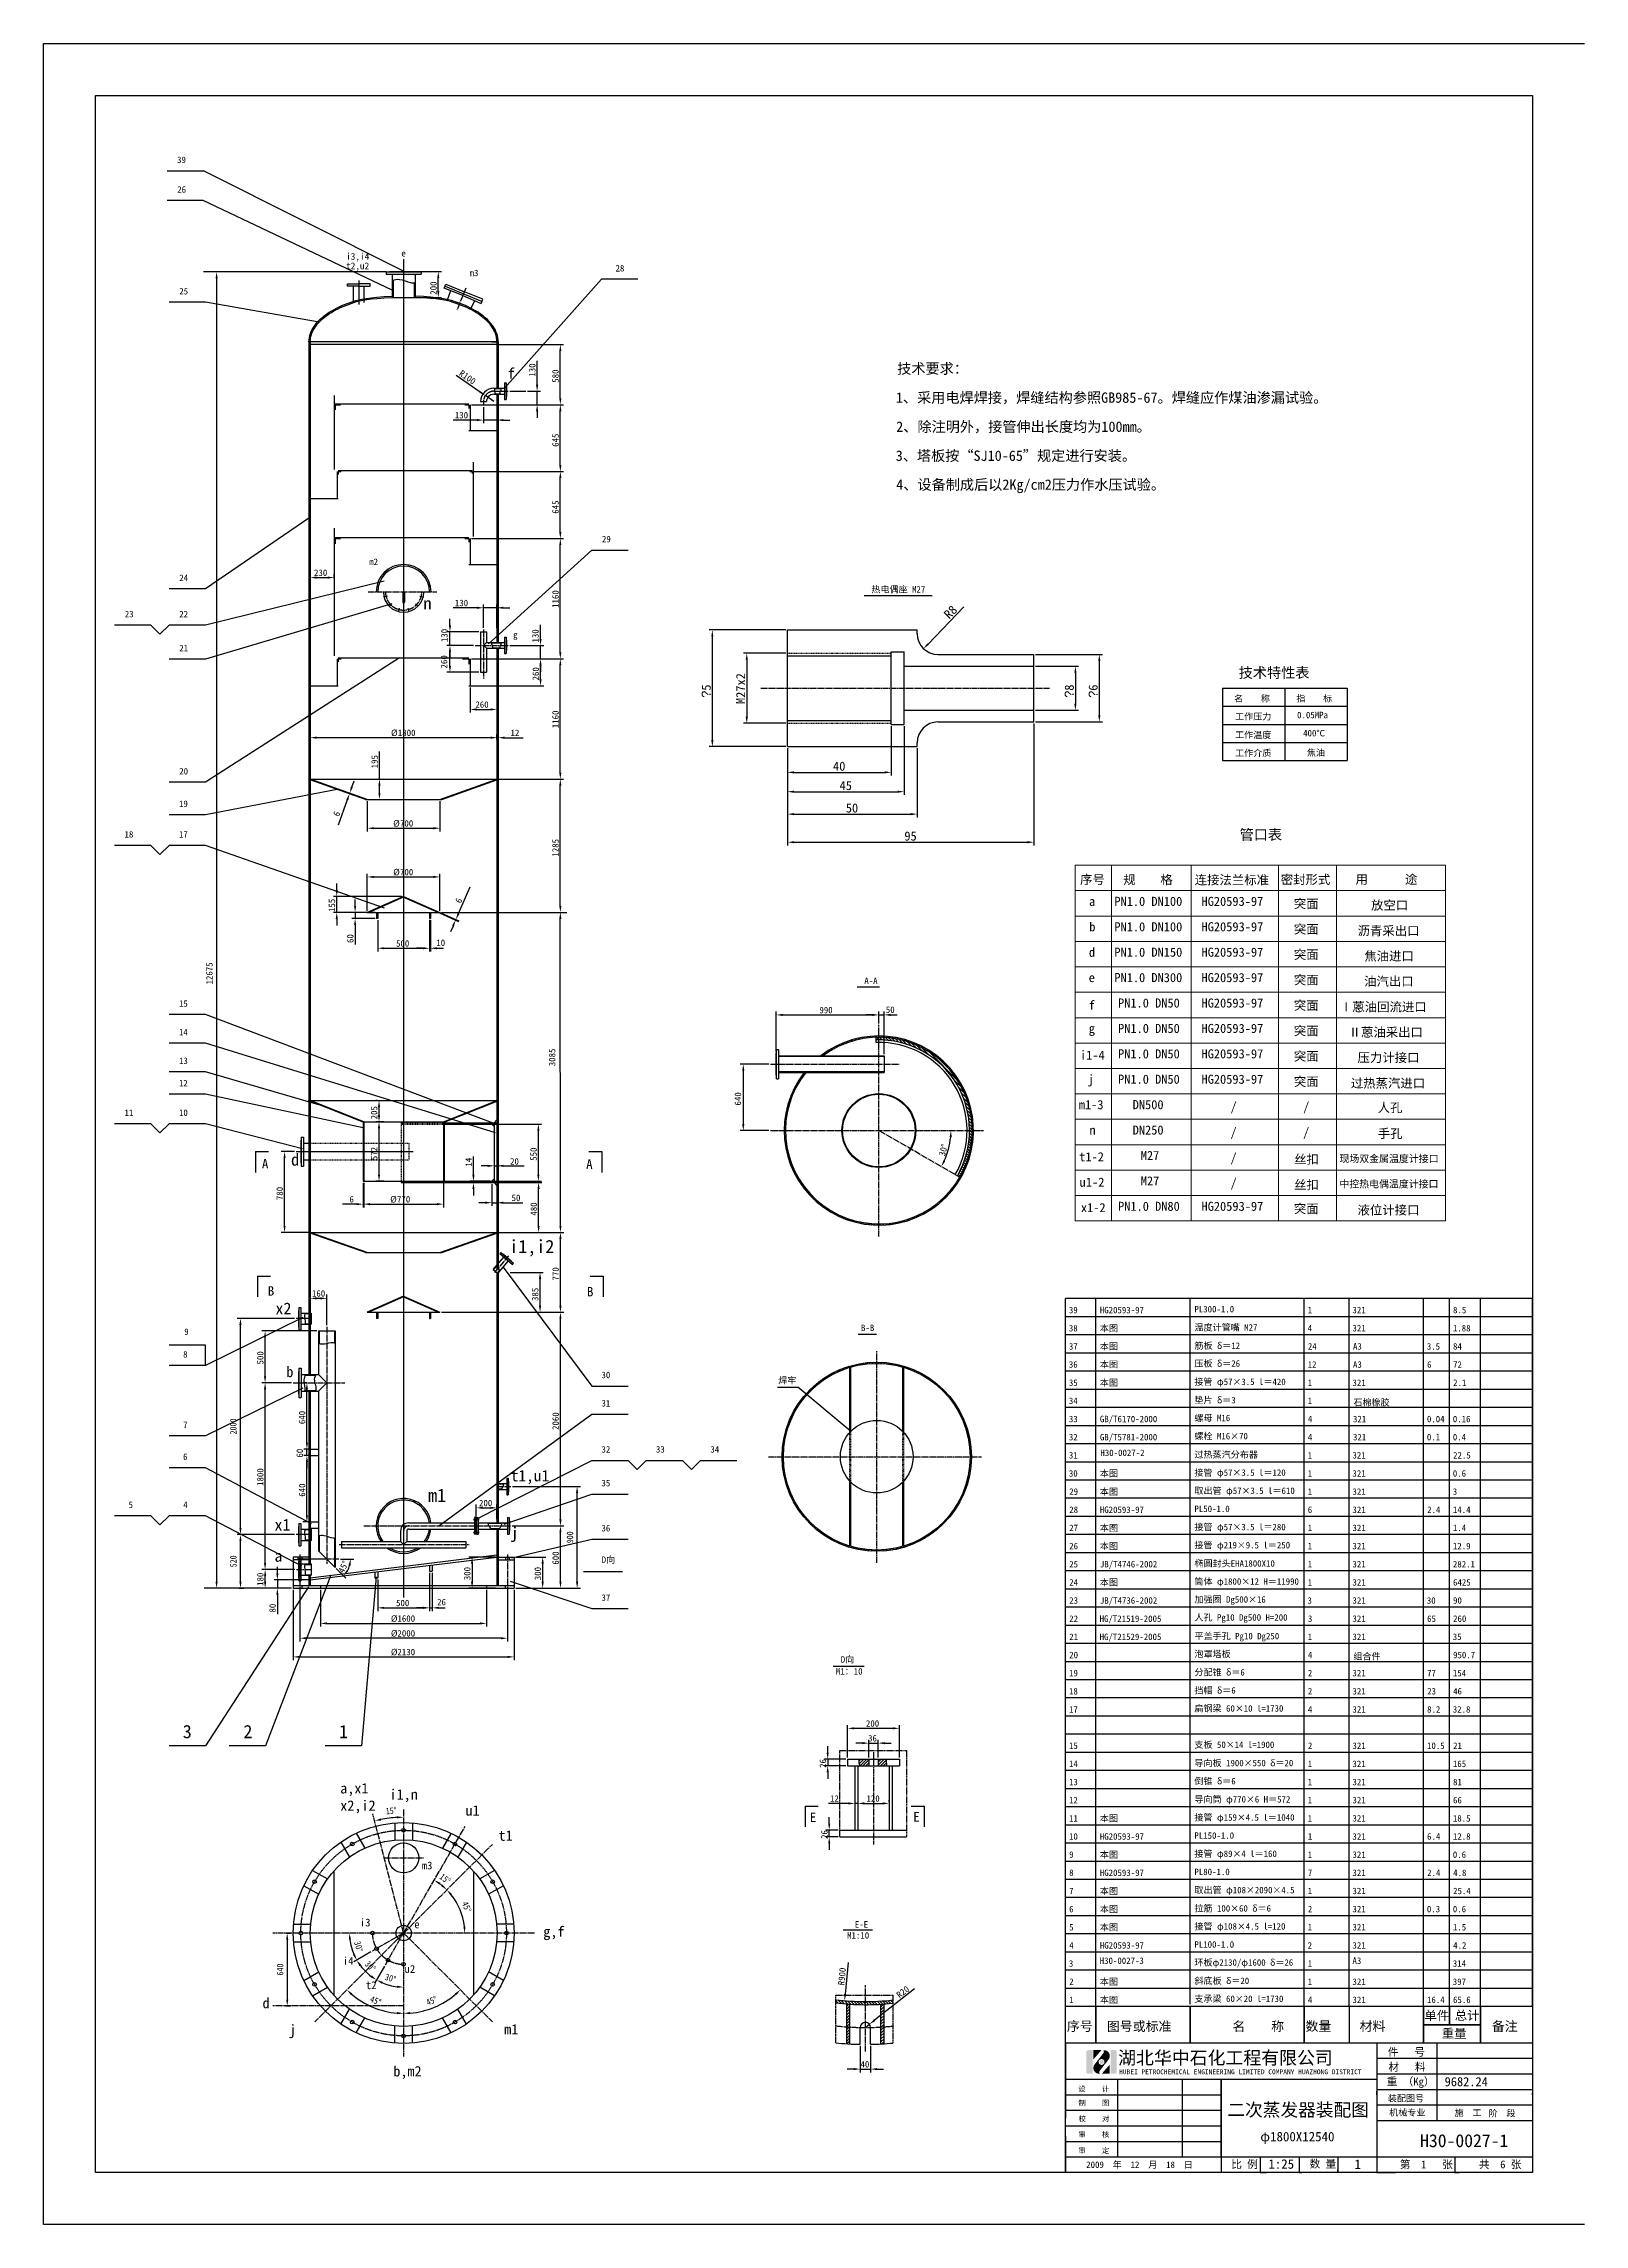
# Model space of a CAD drawing. Header units: millimetres. Extents: x -7921 to 37143, y 2610 to 23660.
# Drawn here: x 7443 to 22293, y 2635 to 23660 of the extents above; entities that cross this region are included whole.
import ezdxf

# ---------------------------------------------------------------- set-up
doc = ezdxf.new("R2010")
doc.units = ezdxf.units.MM
doc.header["$LTSCALE"] = 2
for name, pattern in [('DASHDOT', [25.4, 12.7, -6.35, 0, -6.35]), ('EB_DASH', [6, 3, -3]), ('EB_DASHDOT', [39, 30, -3, 3, -3]), ('EB_DASHDOTDOT', [45, 30, -3, 3, -3, 3, -3])]:
    doc.linetypes.add(name, pattern=pattern)
for name, color, linetype, lineweight in [('CAXA0', 7, 'Continuous', 70), ('CAXA1', 1, 'EB_DASHDOT', 25), ('CAXA3', 7, 'Continuous', 25), ('CAXA4', 3, 'Continuous', 25)]:
    doc.layers.add(name, color=color, linetype=linetype, lineweight=lineweight)
doc.layers.add('中心线', color=1, linetype='DASHDOT')
doc.layers.add('文字', color=42, linetype='Continuous')
doc.styles.get("Standard").update_dxf_attribs({"font": 'SimSun.ttf'})
doc.styles.add('宋体', font='SimSun.ttf', dxfattribs={"width": 0.75})
doc.styles.add('黑体', font='SIMHEI.TTF', dxfattribs={"width": 0.75})

msp = doc.modelspace()

# ---------------------------------------------------------------- texts
at = {"color": 0, "lineweight": -3}
for s, height, p in [('39', 62.5, (8729.053, 22508.4381)), ('26', 62.5, (8730.5278, 22222.7532)), ('e', 62.5, (10890.3447, 21607.7697)), ('m3', 62.5, (11548.1615, 21417.9963)), ('28', 62.5, (12954.7623, 21463.0279)), ('25', 62.5, (8750.0696, 21241.7068)), ('29', 62.5, (12823.9574, 18851.6808)), ('24', 62.5, (8750.0696, 18478.5396)), ('m2', 62.5, (10580.9147, 18633.3414)), ('热电偶座 M27', 62.5, (15420.4449, 18368.139)), ('23', 62.5, (8225.0696, 18128.9583)), ('22', 62.5, (8750.0696, 18128.9583)), ('g', 62.5, (11967.6746, 17931.5632)), ('21', 62.5, (8750.0696, 17800.4906)), ('名    称', 62.5, (18916.6978, 17314.8103)), ('指    标', 62.5, (19516.6978, 17314.8103)), ('工作压力', 62.5, (18925.8228, 17141.29)), ('工作温度', 62.5, (18925.8228, 16964.8103)), ('0.05MPa', 62.5, (19523.7694, 17156.0873)), ('400℃', 62.5, (19582.1095, 16981.0873)), ('工作介质', 62.5, (18925.8228, 16789.8103)), ('焦油', 62.5, (19618.3312, 16792.7697)), ('20', 62.5, (8750.0696, 16613.7208)), ('19', 62.5, (8747.3071, 16300.3038)), ('18', 62.5, (8222.3071, 16005.6557)), ('17', 62.5, (8747.3071, 16005.6557)), ('A-A', 62.5, (15352.9996, 14593.3749)), ('15', 62.5, (8747.3071, 14374.2216)), ('14', 62.5, (8747.3071, 14098.7974)), ('13', 62.5, (8747.3071, 13822.1671)), ('12', 62.5, (8747.3071, 13607.5027)), ('11', 62.5, (8222.3071, 13322.0988)), ('10', 62.5, (8747.3071, 13322.0988)), ('A', 91.2, (9546.6052, 12815.5085)), ('A', 91.2, (12671.6423, 12810.929)), ('B', 91.2, (9602.9219, 11589.294)), ('B', 91.2, (12679.5705, 11582.0654)), ('39', 62.5, (17324.3114, 11418.9626)), ('HG20593-97', 62.5, (17622.7098, 11418.9626)), ('PL300-1.0 ', 62.5, (18534.1812, 11427.7413)), ('1', 62.5, (19625.6273, 11418.9626)), ('321', 62.5, (20057.4785, 11418.9626)), ('8.5', 62.5, (21026.9433, 11418.9626)), ('9', 62.5, (8797.9697, 11210.4663)), ('B-B', 62.5, (15320.7549, 11247.4678)), ('38', 62.5, (17324.3114, 11243.9626)), ('本图 ', 62.5, (17622.7098, 11243.9626)), ('筋板 δ＝12', 62.5, (18534.1812, 11075.7684)), ('温度计管嘴 M27', 62.5, (18534.1812, 11251.7548)), ('4', 62.5, (19625.6273, 11243.9626)), ('321', 62.5, (20057.4785, 11243.9626)), ('1.88', 62.5, (21025.6273, 11243.9626)), ('8', 62.5, (8787.0689, 10991.9404)), ('37', 62.5, (17324.3114, 11068.9626)), ('36', 62.5, (17324.3114, 10893.9626)), ('本图 ', 62.5, (17622.7098, 11068.9626)), ('本图 ', 62.5, (17622.7098, 10893.9626)), ('压板 δ＝26', 62.5, (18534.1812, 10903.7278)), ('12', 62.5, (19625.6273, 10893.9626)), ('24', 62.5, (19627.6013, 11068.9626)), ('3.5', 62.5, (20774.3114, 11068.9626)), ('6', 62.5, (20776.9433, 10893.9626)), ('84', 62.5, (21026.9433, 11068.9626)), ('72', 62.5, (21026.9433, 10893.9626)), ('30', 62.5, (12819.3533, 10793.2364)), ('焊牢', 62.5, (14522.906, 10741.2297)), ('35', 62.5, (17324.3114, 10718.9626)), ('本图 ', 62.5, (17622.7098, 10718.9626)), ('接管 φ57×3.5 l＝420', 62.5, (18534.1812, 10727.2481)), ('1', 62.5, (19625.6273, 10718.9626)), ('321', 62.5, (20057.4785, 10718.9626)), ('2.1', 62.5, (21027.6013, 10718.9626)), ('31', 62.5, (12819.3533, 10520.197)), ('34', 62.5, (17324.3114, 10543.9626)), ('垫片 δ＝3', 62.5, (18534.1812, 10550.7684)), ('1', 62.5, (19625.6273, 10543.9626)), ('石棉橡胶', 62.5, (20066.0323, 10528.6721)), ('7', 62.5, (8787.0689, 10312.182)), ('33', 62.5, (17324.3114, 10368.9626)), ('GB/T6170-2000', 62.5, (17623.3678, 10368.9626)), ('螺母 M16', 62.5, (18534.1812, 10378.7278)), ('4', 62.5, (19627.9303, 10368.9626)), ('321', 62.5, (20062.7424, 10368.9626)), ('0.04', 62.5, (20775.3423, 10368.9626)), ('0.16', 62.5, (21024.9694, 10368.9626)), ('32', 62.5, (12819.3533, 10076.0976)), ('33', 62.5, (13344.3533, 10076.0976)), ('34', 62.5, (13869.3533, 10076.0976)), ('32', 62.5, (17324.3114, 10193.9626)), ('GB/T5781-2000', 62.5, (17623.3678, 10193.9626)), ('螺栓 M16×70', 62.5, (18534.1812, 10203.2346)), ('4', 62.5, (19627.9303, 10193.9626)), ('321', 62.5, (20062.7424, 10193.9626)), ('0.1', 62.5, (20774.9694, 10193.9626)), ('0.4', 62.5, (21024.9694, 10193.9626)), ('6', 62.5, (8787.0689, 10005.6484)), ('31', 62.5, (17324.3114, 10018.9626)), ('30', 62.5, (17324.3114, 9843.9626)), ('本图 ', 62.5, (17622.7098, 9843.9626)), ('接管 φ57×3.5 l＝120', 62.5, (18534.1812, 9852.2481)), ('1', 62.5, (19625.6273, 10018.9626)), ('1', 62.5, (19625.6273, 9843.9626)), ('321', 62.5, (20057.4785, 10018.9626)), ('321', 62.5, (20057.4785, 9843.9626)), ('0.6', 62.5, (21024.9694, 9843.9626)), ('22.5', 62.5, (21027.6013, 10018.9626)), ('35', 62.5, (12819.3533, 9750.7441)), ('29', 62.5, (17327.6013, 9668.9626)), ('本图 ', 62.5, (17622.7098, 9668.9626)), ('取出管 φ57×3.5 l＝610', 62.5, (18534.1812, 9677.2481)), ('1', 62.5, (19625.6273, 9668.9626)), ('321', 62.5, (20057.4785, 9668.9626)), ('3', 62.5, (21024.3114, 9668.9626)), ('5', 62.5, (8261.6085, 9542.2109)), ('4', 62.5, (8788.4502, 9542.2109)), ('28', 62.5, (17327.6013, 9493.9626)), ('HG20593-97', 62.5, (17622.7098, 9493.9626)), ('PL50-1.0 ', 62.5, (18534.1812, 9502.7413)), ('6', 62.5, (19626.9433, 9493.9626)), ('321', 62.5, (20057.4785, 9493.9626)), ('2.4', 62.5, (20777.6013, 9493.9626)), ('14.4', 62.5, (21025.6273, 9493.9626)), ('36', 62.5, (12819.3533, 9316.0881)), ('27', 62.5, (17327.6013, 9318.9626)), ('本图 ', 62.5, (17622.7098, 9318.9626)), ('接管 φ57×3.5 l＝280', 62.5, (18534.1812, 9327.2481)), ('1', 62.5, (19625.6273, 9318.9626)), ('321', 62.5, (20057.4785, 9318.9626)), ('1.4', 62.5, (21025.6273, 9318.9626)), ('D向', 62.5, (12821.4121, 9012.3487)), ('26', 62.5, (17327.6013, 9143.9626)), ('本图 ', 62.5, (17622.7098, 9143.9626)), ('接管 φ219×9.5 l＝250', 62.5, (18534.1812, 9152.2481)), ('椭圆封头EHA1800X10', 62.5, (18534.1812, 8975.7684)), ('1', 62.5, (19625.6273, 9143.9626)), ('321', 62.5, (20057.4785, 9143.9626)), ('12.9', 62.5, (21025.6273, 9143.9626)), ('25', 62.5, (17327.6013, 8968.9626)), ('24', 62.5, (17327.6013, 8793.9626)), ('本图 ', 62.5, (17622.7098, 8793.9626)), ('JB/T4746-2002', 62.5, (17623.3678, 8968.9626)), ('筒体 φ1800×12 H＝11990', 62.5, (18534.1812, 8802.2481)), ('1', 62.5, (19625.6273, 8968.9626)), ('1', 62.5, (19625.6273, 8793.9626)), ('321', 62.5, (20057.4785, 8968.9626)), ('321', 62.5, (20057.4785, 8793.9626)), ('282.1', 62.5, (21025.6273, 8968.9626)), ('6425', 62.5, (21026.9433, 8793.9626)), ('37', 62.5, (12819.3533, 8647.0534)), ('23', 62.5, (17327.6013, 8618.9626)), ('JB/T4736-2002', 62.5, (17623.3678, 8618.9626)), ('加强圈 Dg500×16', 62.5, (18534.1812, 8628.7278)), ('3', 62.5, (19624.3114, 8618.9626)), ('321', 62.5, (20057.4785, 8618.9626)), ('30', 62.5, (20774.3114, 8618.9626)), ('90', 62.5, (21026.9433, 8618.9626)), ('22', 62.5, (17327.6013, 8443.9626)), ('HG/T21519-2005', 62.5, (17620.7359, 8443.9626)), ('人孔 Pg10 Dg500 H=200', 62.5, (18534.1812, 8455.7008)), ('3', 62.5, (19627.9303, 8443.9626)), ('321', 62.5, (20057.4785, 8443.9626)), ('65', 62.5, (20776.9433, 8443.9626)), ('260', 62.5, (21027.6013, 8443.9626)), ('21', 62.5, (17327.6013, 8268.9626)), ('HG/T21529-2005', 62.5, (17620.7359, 8268.9626)), ('平盖手孔 Pg10 Dg250', 62.5, (18534.1812, 8275.7684)), ('1', 62.5, (19625.6273, 8268.9626)), ('321', 62.5, (20057.4785, 8268.9626)), ('35', 62.5, (21024.3114, 8268.9626)), ('M1：10', 62.5, (15078.0256, 7936.2409)), ('D向', 62.5, (15125.877, 8050.3852)), ('20', 62.5, (17327.6013, 8093.9626)), ('分配锥 δ＝6', 62.5, (18534.1812, 7927.2481)), ('4', 62.5, (19627.9303, 8093.9626)), ('组合件', 62.5, (20066.0323, 8080.6451)), ('950.7', 62.5, (21027.2923, 8093.9626)), ('19', 62.5, (17325.6273, 7918.9626)), ('18', 62.5, (17325.6273, 7743.9626)), ('挡帽 δ＝6', 62.5, (18534.1812, 7752.2481)), ('2', 62.5, (19627.6013, 7918.9626)), ('2', 62.5, (19627.6013, 7743.9626)), ('321', 62.5, (20057.4785, 7918.9626)), ('321', 62.5, (20057.4785, 7743.9626)), ('23', 62.5, (20777.6013, 7743.9626)), ('77', 62.5, (20776.9433, 7918.9626)), ('46', 62.5, (21027.9303, 7743.9626)), ('154', 62.5, (21025.6273, 7918.9626)), ('17', 62.5, (17325.6273, 7568.9626)), ('扁钢梁 60×10 l=1730', 62.5, (18534.1812, 7578.7278)), ('4', 62.5, (19627.9303, 7568.9626)), ('321', 62.5, (20057.4785, 7568.9626)), ('8.2', 62.5, (20776.9433, 7568.9626)), ('32.8', 62.5, (21024.3114, 7568.9626)), ('3', 127.7, (8783.3857, 7322.8648)), ('2', 127.7, (9367.9876, 7322.8648)), ('1', 127.7, (10289.4885, 7322.8648)), ('15', 62.5, (17325.6273, 7218.9626)), ('支板 50×14 l=1900', 62.5, (18534.1812, 7228.7278)), ('2', 62.5, (19627.6013, 7218.9626)), ('321', 62.5, (20057.4785, 7218.9626)), ('10.5', 62.5, (20775.9737, 7218.9626)), ('21', 62.5, (21027.6013, 7218.9626)), ('14', 62.5, (17325.6273, 7043.9626)), ('倒锥 δ＝6', 62.5, (18534.1812, 6877.2481)), ('导向板 1900×550 δ＝20', 62.5, (18534.1812, 7052.2481)), ('1', 62.5, (19625.6273, 7043.9626)), ('321', 62.5, (20057.4785, 7043.9626)), ('165', 62.5, (21025.6273, 7043.9626)), ('13', 62.5, (17325.6273, 6868.9626)), ('12', 62.5, (17325.6273, 6693.9626)), ('导向筒 φ770×6 H＝572 ', 62.5, (18534.1812, 6702.2481)), ('1', 62.5, (19625.6273, 6868.9626)), ('1', 62.5, (19625.6273, 6693.9626)), ('321', 62.5, (20057.4785, 6868.9626)), ('321', 62.5, (20057.4785, 6693.9626)), ('81', 62.5, (21026.9433, 6868.9626)), ('66', 62.5, (21026.9433, 6693.9626)), ('E', 91.2, (14826.9859, 6514.9558)), ('E', 91.2, (15825.295, 6518.6981)), ('11', 62.5, (17325.6273, 6518.9626)), ('本图 ', 62.5, (17622.7098, 6518.9626)), ('接管 φ159×4.5 l＝1040', 62.5, (18534.1812, 6527.2481)), ('1', 62.5, (19625.6273, 6518.9626)), ('321', 62.5, (20057.4785, 6518.9626)), ('18.5', 62.5, (21025.6273, 6518.9626)), ('10', 62.5, (17325.6273, 6343.9626)), ('HG20593-97', 62.5, (17622.7098, 6343.9626)), ('PL150-1.0 ', 62.5, (18534.1812, 6352.7413)), ('1', 62.5, (19627.6013, 6343.9626)), ('321', 62.5, (20057.4785, 6343.9626)), ('6.4', 62.5, (20776.9433, 6343.9626)), ('12.8', 62.5, (21025.6273, 6343.9626)), ('9', 62.5, (17326.9433, 6168.9626)), ('本图 ', 62.5, (17622.7098, 6168.9626)), ('接管 φ89×4 l＝160', 62.5, (18534.1812, 6177.2481)), ('1', 62.5, (19625.6273, 6168.9626)), ('321', 62.5, (20057.4785, 6168.9626)), ('0.6', 62.5, (21024.9694, 6168.9626)), ('8', 62.5, (17326.9433, 5993.9626)), ('本图 ', 62.5, (17622.7098, 5818.9626)), ('HG20593-97', 62.5, (17622.7098, 5993.9626)), ('取出管 φ108×2090×4.5', 62.5, (18534.1812, 5827.2481)), ('PL80-1.0 ', 62.5, (18534.1812, 6002.7413)), ('7', 62.5, (19627.6013, 5993.9626)), ('321', 62.5, (20057.4785, 5993.9626)), ('2.4', 62.5, (20777.6013, 5993.9626)), ('4.8', 62.5, (21027.9303, 5993.9626)), ('7', 62.5, (17326.9433, 5818.9626)), ('6', 62.5, (17326.9433, 5643.9626)), ('本图 ', 62.5, (17622.7098, 5643.9626)), ('拉筋 100×60 δ＝6', 62.5, (18534.1812, 5650.7684)), ('1', 62.5, (19625.6273, 5818.9626)), ('2', 62.5, (19627.6013, 5643.9626)), ('321', 62.5, (20057.4785, 5818.9626)), ('321', 62.5, (20057.4785, 5643.9626)), ('0.3', 62.5, (20774.9694, 5643.9626)), ('0.6', 62.5, (21024.9694, 5643.9626)), ('25.4', 62.5, (21027.6013, 5818.9626)), ('E-E', 62.5, (15261.8587, 5496.1778)), ('5', 62.5, (17326.6143, 5468.9626)), ('本图 ', 62.5, (17622.7098, 5468.9626)), ('接管 φ108×4.5 l=120', 62.5, (18534.1812, 5477.2481)), ('1', 62.5, (19625.6273, 5468.9626)), ('321', 62.5, (20057.4785, 5468.9626)), ('1.5', 62.5, (21025.6273, 5468.9626)), ('M1:10', 62.5, (15187.0718, 5390.0488)), ('4', 62.5, (17327.9303, 5293.9626)), ('HG20593-97 ', 62.5, (17622.7098, 5293.9626)), ('PL100-1.0 ', 62.5, (18534.1812, 5302.7413)), ('2', 62.5, (19625.6273, 5293.9626)), ('321', 62.5, (20057.4785, 5293.9626)), ('4.2', 62.5, (21027.9303, 5293.9626)), ('3', 62.5, (17324.3114, 5118.9626)), ('环板φ2130/φ1600 δ＝26', 62.5, (18534.1812, 5128.7278)), ('1', 62.5, (19625.6273, 5118.9626)), ('314', 62.5, (21024.3114, 5118.9626)), ('2', 62.5, (17327.6013, 4943.9626)), ('本图 ', 62.5, (17622.7098, 4943.9626)), ('本图 ', 62.5, (17622.7098, 4768.9626)), ('斜底板 δ＝20', 62.5, (18534.1812, 4952.2481)), ('支承梁 60×20 l=1730', 62.5, (18534.1812, 4778.7278)), ('1', 62.5, (19625.6273, 4943.9626)), ('321', 62.5, (20057.4785, 4943.9626)), ('397', 62.5, (21024.3114, 4943.9626)), ('1', 62.5, (17325.6273, 4768.9626)), ('4', 62.5, (19627.9303, 4768.9626)), ('321', 62.5, (20057.4785, 4768.9626)), ('单件', 87.5, (20751.4518, 4604.5295)), ('16.4', 62.5, (20775.9737, 4768.9626)), ('65.6', 62.5, (21026.9433, 4768.9626)), ('总计', 87.5, (21043.5484, 4605.9485)), ('序号', 91.25, (17305.1812, 4500.5549)), ('图号或标准', 91.25, (17690.3494, 4498.5278)), ('名    称', 91.25, (18901.0629, 4498.5278)), ('数量', 91.25, (19605.1812, 4500.5549)), ('材料', 91.25, (20126.0629, 4501.2305)), ('重量', 87.5, (20918.5484, 4433.3133)), ('备注', 91.25, (21401.0629, 4499.8792)), ('件   号', 75, (20398.4838, 4259.9124)), ('重 （Kg）', 75, (20388.4746, 3974.7993)), ('材   料', 75, (20404.0605, 4115.439)), ('9682.24', 87.5, (20945.846, 3967.4553)), ('制    图', 50, (17416.5585, 3780.98)), ('设    计', 50, (17416.5575, 3915.9341)), ('装配图号', 62.5, (20398.4838, 3819.7859)), ('校    对', 50, (17418.1136, 3628.3063)), ('机械专业', 62.5, (20411.2369, 3682.2733)), ('施  工', 62.5, (21041.9305, 3679.4325)), ('阶  段', 62.5, (21369.5434, 3675.4253)), ('审    定', 50, (17416.5575, 3321.9295)), ('审    核', 50, (17416.5585, 3477.0842)), ('φ1800X12540', 91.2, (19169.1975, 3435.8251)), ('   2009  年  12  月  18  日', 62.5, (17363.7392, 3179.3443)), ('比 例', 75, (18889.5344, 3177.2421)), ('1:25', 91.2, (19246.8733, 3171.5915)), ('数 量', 75, (19644.3962, 3181.1747)), ('1', 91.2, (20077.3786, 3169.2277)), ('第  1   张', 75, (20513.7697, 3175.5754)), ('共  6 张', 75, (21276.8301, 3176.0996))]:
    msp.add_text(s, height=height, dxfattribs=at).set_placement(p)
at = {"lineweight": -3}
for s, height, p in [('t2,u2', 65.58827, (10358.1071, 21484.5398)), ('i3,i4', 65.58827, (10358.1071, 21575.7389)), ('f', 101.0985, (11915.6458, 20430.919)), ('技术要求：', 100, (15669.4826, 20477.2674)), ('1、采用电焊焊接，焊缝结构参照GB985-67。焊缝应作煤油渗漏试验。', 100, (15657.162, 20197.2394)), ('130', 62.5, (11406.292, 20046.4969)), ('2、除注明外，接管伸出长度均为100mm。', 100, (15660.0052, 19917.2114)), ('3、塔板按“SJ10-65”规定进行安装。', 100, (15655.2665, 19637.1834)), ('4、设备制成后以2Kg/cm2压力作水压试验。', 100, (15660.4791, 19358.7338)), ('230', 62.5, (10049.2087, 18527.7838)), ('n', 115.7, (11102.4931, 18207.1325)), ('130', 62.5, (11406.292, 18236.4957)), ('技术特性表', 100, (18960.9606, 17545.9331)), ('260', 62.5, (11604.2087, 17256.6923)), ('Ø', 62.5, (10791.2985, 16984.6885)), ('1800', 62.5, (10856.7828, 16984.6885)), ('12', 62.5, (11943.0273, 16984.2524)), ('40', 87.5, (15051.0318, 16649.974)), ('45', 87.5, (15114.261, 16463.6707)), ('50', 87.5, (15174.5735, 16247.1678)), ('Ø', 62.5, (10812.1319, 16111.3496)), ('700', 62.5, (10877.6162, 16111.3496)), ('95', 87.5, (15738.7749, 15976.3806)), ('管口表', 100, (18969.3924, 15984.3116)), ('Ø', 62.5, (10812.1319, 15641.7952)), ('700', 62.5, (10877.6162, 15641.7952)), ('500', 62.5, (10839.417, 14954.15)), ('10', 62.5, (11227.4899, 14960.8431)), ('990', 62.5, (14919.7625, 14311.549)), ('50', 62.5, (15560.2224, 14314.8706)), ('d', 117.4806, (9826.8537, 12842.5965)), ('20', 62.5, (11938.6323, 12852.5592)), ('6', 62.5, (10390.3761, 12486.8263)), ('Ø', 62.5, (10783.1569, 12487.1227)), ('770', 62.5, (10848.6412, 12487.1227)), ('50', 62.5, (11952.9587, 12500.9407)), ('i1,i2', 127.7, (11930.5007, 11998.9312)), ('160', 62.5, (10029.063, 11578.8146)), ('x2', 113.1, (9677.1074, 11409.5703)), ('b', 102.2823, (9780.5181, 10803.9971)), ('t1,u1', 109.36395, (11944.4475, 9798.7517)), ('m1', 127.7, (11148.1613, 9600.0713)), ('200', 62.5, (11639.417, 9559.0407)), ('x1', 113.1, (9667.8097, 9324.6276)), ('j', 109.364, (11944.4475, 9247.4281)), ('a', 113.1, (9667.8097, 9023.9657)), ('500', 62.5, (10839.417, 8595.1303)), ('26', 62.5, (11235.4899, 8603.5328)), ('Ø1600', 62.5, (10790.0195, 8445.2141)), ('Ø2000', 62.5, (10790.0195, 8302.5628)), ('Ø2130', 62.5, (10790.0195, 8122.091)), ('200', 62.5, (15368.1966, 7433.3668)), ('36', 62.5, (15389.03, 7290.7907)), ('12', 62.5, (15021.53, 6709.5918)), ('120', 62.5, (15373.405, 6709.5918)), ('40', 62.5, (15315.8333, 4147.8502)), ('二次蒸发器装配图', 125, (18851.8558, 3676.9918)), ('H30-0027-1', 125, (20709.3773, 3379.7359))]:
    msp.add_text(s, height=height, dxfattribs=at).set_placement(p)
for s, height, rotation, p in [('200', 62.5, 90, (11230.8156, 21239.3091)), ('R100', 62.5, 324.96960433, (11440.7334, 20467.2937)), ('130', 62.5, 90, (12183.311, 20449.3757)), ('580', 62.5, 90, (12407.1492, 20390.6257)), ('645', 62.5, 90, (12407.1492, 19772.9174)), ('645', 62.5, 90, (12407.1492, 19127.9174)), ('1160', 62.5, 90, (12407.1492, 18220.2091)), ('R8', 87.5, 45.95291536, (16172.554, 18106.8858)), ('130', 62.5, 90, (11336.0683, 17890.3032)), ('130', 62.5, 90, (12213.4731, 17886.1296)), ('260', 62.5, 90, (11333.3734, 17635.6549)), ('260', 62.5, 90, (12216.354, 17520.6257)), ('\ue8005', 87.5, 90, (13872.243, 17354.0204)), ('M27x2', 87.5, 90, (14204.1314, 17293.0135)), ('\ue8018', 87.5, 90, (17371.4061, 17353.7774)), ('\ue8026', 87.5, 90, (17601.809, 17353.5343)), ('1160', 62.5, 90, (12407.1492, 17060.2091)), ('195', 62.5, 90, (10663.7103, 16673.5927)), ('6', 62.5, 70.47826972, (10289.2575, 16204.465)), ('1285', 62.5, 90, (12407.1492, 15822.0841)), ('155', 62.5, 90, (10252.1108, 15288.3341)), ('6', 62.5, 66.11350008, (11462.6238, 15367.138)), ('60', 62.5, 90, (10429.134, 14989.3757)), ('12675', 62.5, 90, (9070.9958, 14589.6648)), ('3085', 62.5, 90, (12374.953, 13801.1839)), ('640', 62.5, 90, (14165.278, 13422.7271)), ('205', 62.5, 90, (10659.7133, 13289.1257)), ('30°', 62.5, 75, (16128.8221, 12929.5729)), ('572', 62.5, 90, (10659.7133, 12895.4174)), ('14', 62.5, 90, (11569.6999, 12833.3757)), ('550', 62.5, 90, (12195.6207, 12889.6257)), ('780', 62.5, 90, (9749.1622, 12510.6257)), ('480', 62.5, 90, (12197.5378, 12360.6257)), ('770', 62.5, 90, (12408.2959, 11735.6257)), ('385', 62.5, 90, (12211.637, 11537.9174)), ('500', 62.5, 90, (9561.635, 10925.8341)), ('640', 62.5, 90, (9964.8259, 10350.6257)), ('2060', 62.5, 90, (12408.2959, 10294.5841)), ('60', 62.5, 90, (9941.6919, 10028.2527)), ('1800', 62.5, 90, (9561.635, 9755.0007)), ('640', 62.5, 90, (9964.8259, 9650.6257)), ('600', 62.5, 90, (12408.2959, 8995.8341)), ('180', 62.5, 90, (9561.832, 8791.0424)), ('45°', 62.5, 64.59982967, (10334.6643, 8908.4157)), ('300', 62.5, 90, (11556.6787, 8845.8341)), ('300', 62.5, 90, (12236.8448, 8845.8341)), ('80', 62.5, 90, (9679.919, 8534.3757)), ('26', 62.5, 90, (14984.0922, 7036.5445)), ('26', 62.5, 90, (14998.7969, 6351.5445)), ('R900', 62.5, 84.90689897, (15160.2992, 4938.1058)), ('R20', 62.5, 38.14639923, (15692.9998, 4812.9182))]:
    msp.add_text(s, height=height, rotation=rotation, dxfattribs=at).set_placement(p)
at = {"color": 0, "lineweight": 0}
for s, height, p in [('序号', 87.5, (17431.8276, 15557.2025)), ('规    格', 87.5, (17848.5687, 15556.2302)), ('连接法兰标准', 87.5, (18536.832, 15554.1586)), ('密封形式', 87.5, (19366.3437, 15557.2025)), ('用      途', 87.5, (20086.9393, 15559.4785)), ('PN1.0 DN100', 87.5, (17762.475, 15347.0159)), ('HG20593-97', 87.5, (18602.6371, 15347.0159)), ('突面', 87.5, (19492.4526, 15324.2233)), ('放空口', 87.5, (20236.5857, 15310.3353)), ('PN1.0 DN100', 87.5, (17762.475, 15102.0159)), ('HG20593-97', 87.5, (18602.6371, 15102.0159)), ('突面', 87.5, (19492.4526, 15079.2233)), ('沥青采出口', 87.5, (20107.074, 15063.4681)), ('PN1.0 DN150', 87.5, (17762.475, 14857.0159)), ('HG20593-97', 87.5, (18602.6371, 14857.0159)), ('突面', 87.5, (19492.4526, 14834.2233)), ('焦油进口', 87.5, (20171.8298, 14819.6447)), ('PN1.0 DN300', 87.5, (17762.475, 14612.0159)), ('HG20593-97', 87.5, (18602.6371, 14612.0159)), ('突面', 87.5, (19492.4526, 14589.2233)), ('油汽出口', 87.5, (20169.8854, 14576.2302)), ('PN1.0 DN50', 87.5, (17798.0467, 14367.0159)), ('HG20593-97', 87.5, (18602.6371, 14367.0159)), ('突面', 87.5, (19492.4526, 14344.2233)), ('Ⅰ蒽油回流进口', 87.5, (19937.2151, 14329.6447)), ('PN1.0 DN50', 87.5, (17798.0467, 14122.0159)), ('HG20593-97', 87.5, (18602.6371, 14122.0159)), ('突面', 87.5, (19492.4526, 14099.2233)), ('Ⅱ蒽油采出口', 87.5, (20020.9293, 14085.3353)), ('PN1.0 DN50', 87.5, (17798.0467, 13877.0159)), ('HG20593-97', 87.5, (18602.6371, 13877.0159)), ('突面', 87.5, (19492.4526, 13854.2233)), ('压力计接口', 87.5, (20106.5879, 13841.2302)), ('PN1.0 DN50', 87.5, (17798.0467, 13632.0159)), ('HG20593-97', 87.5, (18602.6371, 13632.0159)), ('突面', 87.5, (19492.4526, 13609.2233)), ('过热蒸汽进口', 87.5, (20041.832, 13594.1586)), ('DN500', 87.5, (17939.3867, 13387.0159)), ('/', 87.5, (18882.0164, 13366.7311)), ('/', 87.5, (19582.0164, 13366.7311)), ('人孔', 87.5, (20300.3693, 13358.0085)), ('DN250', 87.5, (17939.3867, 13142.0159)), ('/', 87.5, (18882.0164, 13121.7311)), ('/', 87.5, (19582.0164, 13121.7311)), ('手孔', 87.5, (20301.3415, 13109.1469)), ('M27', 87.5, (18017.0803, 12897.0159)), ('/', 87.5, (18882.0164, 12876.7311)), ('丝扣', 87.5, (19495.3693, 12860.1308)), ('现场双金属温度计接口', 70, (19932.2603, 12874.7878)), ('M27', 87.5, (18017.0803, 12652.0159)), ('/', 87.5, (18882.0164, 12631.7311)), ('丝扣', 87.5, (19495.3693, 12615.1308)), ('中控热电偶温度计接口', 70, (19931.5931, 12631.1256)), ('PN1.0 DN80', 87.5, (17798.0467, 12407.0159)), ('HG20593-97', 87.5, (18602.6371, 12407.0159)), ('突面', 87.5, (19492.4526, 12384.2233)), ('液位计接口', 87.5, (20106.1018, 12371.2302))]:
    msp.add_text(s, height=height, dxfattribs=at).set_placement(p)
at = {"color": 1, "lineweight": -3}
for s, p in [('A3', (20062.7424, 11068.9626)), ('A3', (20062.7424, 10893.9626)), ('过热蒸汽分布器', (18534.1812, 10025.7684)), ('泡罩塔板', (18534.1812, 8103.2346)), ('A3', (20057.4785, 5146.2643))]:
    msp.add_text(s, height=62.5, dxfattribs=at).set_placement(p)
at = {"layer": 'CAXA1', "lineweight": 0}
for s, p in [('a', (17518.3471, 15347.0159)), ('b', (17520.7522, 15101.5298)), ('d', (17516.8633, 14856.5298)), ('e', (17515.456, 14612.0159)), ('f', (17515.507, 14345.8152)), ('g', (17515.9676, 14122.0159)), ('i1-4', (17431.4702, 13864.1152)), ('j', (17507.5238, 13632.0159)), ('m1-3', (17420.1269, 13387.0159)), ('n', (17522.1084, 13142.0159)), ('t1-2', (17423.9246, 12884.3332)), ('u1-2', (17428.2996, 12639.3332)), ('x1-2', (17440.2202, 12394.1152))]:
    msp.add_text(s, height=87.5, dxfattribs=at).set_placement(p)
at = {"layer": 'CAXA3'}
for s, height, p in [('x2,i2', 100, (10301.7307, 6622.9855)), ('a,x1', 100, (10301.7307, 6789.6521)), ('i1,n', 100, (10776.8934, 6730.6432)), ('u1', 100, (11508.6581, 6576.0483)), ('t1', 100, (11827.078, 6333.7249)), ('m3', 75, (11087.5496, 6057.9229)), ('i3', 75, (10491.0598, 5508.2878)), ('e', 75, (11015.1422, 5490.4318)), ('g,f', 100, (12258.4821, 5407.7368)), ('i4', 75, (10327.0594, 5138.4051)), ('u2', 75, (10921.8546, 5059.8491)), ('t2', 75, (10548.9011, 4903.3023)), ('d', 100, (9552.015, 4719.2744)), ('j', 100, (9808.3084, 4460.2861)), ('m1', 100, (11882.1509, 4466.0186)), ('b,m2', 100, (10813.548, 4061.8425))]:
    msp.add_text(s, height=height, dxfattribs=at).set_placement(p)
at = {"layer": 'CAXA3', "color": 2, "char_height": 62.5, "attachment_point": 5, "style": '宋体'}
for s, insert, rotation in [('2000', (9270.9868, 10328.2506), 90), ('900', (12515.7174, 9259.4734), 90), ('520', (9270.9868, 9027.7643), 90), ('15°', (10792.3093, 6623.4845), 5.80906643), ('15°', (11312.1248, 5966.6028), 322.59862242), ('45°', (11520.1795, 5695.5017), 292.5), ('30°', (10478.6206, 5314.3226), 286.61281656), ('640', (9721.5134, 5092.2397), 90), ('30°', (10592.2703, 5123.6603), 315), ('30°', (10785.6587, 5009.1727), 343.74818559), ('45°', (11182.2699, 4792.0399), 22.5), ('45°', (10642.3974, 4792.0399), 337.5)]:
    msp.add_mtext(s, dxfattribs=dict(at, insert=insert, rotation=rotation))
at = {"layer": 'CAXA4', "color": 0}
for s, p in [('H30-0027-2', (17628.2177, 10042.8453)), ('H30-0027-3', (17621.8046, 5146.092))]:
    msp.add_text(s, height=62.5, dxfattribs=at).set_placement(p)
at = {"layer": '文字', "color": 5, "style": '黑体'}
msp.add_text('湖北华中石化工程有限公司', height=126.417562, dxfattribs=at).set_placement((17798.8921, 4178.0162))
at = {"layer": '文字', "color": 2, "style": '黑体'}
msp.add_text('HUBEI PETROCHEMICAL ENGINEERING LIMITED COMPANY HUAZHONG DISTRICT', height=45.970022, dxfattribs=at).set_placement((17807.9605, 4083.2062))

# ---------------------------------------------------------------- hatches: boundary and pattern name
at = {"layer": '文字'}
h = msp.add_hatch(color=1, dxfattribs=at)
h.paths.add_polyline_path([(17786.1767, 4297.3144, 0.4142135624), (17768.5749, 4314.9163), (17726.5035, 4314.9163), (17726.5035, 4087.1933), (17768.5749, 4087.1933, 0.4142135624), (17786.1767, 4104.7951)])
h.paths.add_polyline_path([(17552.4861, 4314.9163), (17510.4147, 4314.9163, 0.4142135624), (17492.8129, 4297.3144), (17492.8129, 4104.7951, 0.4142135624), (17510.4147, 4087.1933), (17552.4861, 4087.1933)])
h.paths.add_polyline_path([(17659.8853, 4201.0548, 1), (17619.1043, 4201.0548, 1)])
h = msp.add_hatch(color=5, dxfattribs=at)
h.paths.add_polyline_path([(17656.1281, 4314.4162, -0.3603748709), (17655.5266, 4284.1349), (17572.1833, 4177.5018, 0.6778312572), (17622.8615, 4087.6934, -0.3603748709), (17623.463, 4117.9747), (17706.8063, 4224.6078, 0.6778312572)])
h.paths.add_polyline_path([(17667.6399, 4201.0548, -1), (17611.3497, 4201.0548, -1)], flags=16)
h = msp.add_hatch(color=5, dxfattribs=at)
h.paths.add_polyline_path([(17638.1022, 4314.9163), (17560.0625, 4314.9163), (17560.0625, 4224.884)])
h.paths.add_polyline_path([(17718.9272, 4177.2256), (17640.8874, 4087.1933), (17718.9272, 4087.1933)])

# ---------------------------------------------------------------- linework, layer by layer
at = {"color": 0, "lineweight": -3}
for p, q in [((8981.829, 22147.6064), (8631.829, 22147.6064)), ((13169.0641, 21387.8811), (12819.0641, 21387.8811)), ((9001.3707, 21166.5601), (8651.3707, 21166.5601)), ((9001.3707, 18403.3928), (8651.3707, 18403.3928)), ((8476.3707, 18053.8115), (8126.3707, 18053.8115)), ((8476.3707, 18053.8115), (8563.8707, 17966.3115)), ((8651.3707, 18053.8115), (8563.8707, 17966.3115)), ((9001.3707, 18053.8115), (8651.3707, 18053.8115)), ((9001.3707, 17725.3438), (8651.3707, 17725.3438)), ((18806.277, 17447.331), (20006.277, 17447.331)), ((18806.277, 17447.331), (18806.277, 16747.331)), ((18806.277, 17272.331), (20006.277, 17272.331)), ((19406.277, 17447.331), (19406.277, 16747.331)), ((20006.277, 17447.331), (20006.277, 16747.331)), ((18806.277, 17097.331), (20006.277, 17097.331)), ((18806.277, 16922.331), (20006.277, 16922.331)), ((18806.277, 16747.331), (20006.277, 16747.331)), ((9001.3707, 16538.574), (8651.3707, 16538.574)), ((9001.3707, 16225.157), (8651.3707, 16225.157)), ((8476.3707, 15930.5089), (8126.3707, 15930.5089)), ((8476.3707, 15930.5089), (8563.8707, 15843.0089)), ((8651.3707, 15930.5089), (8563.8707, 15843.0089)), ((9001.3707, 15930.5089), (8651.3707, 15930.5089)), ((9001.3707, 14299.0748), (8651.3707, 14299.0748)), ((9001.3707, 14023.6506), (8651.3707, 14023.6506)), ((9001.3707, 13747.0203), (8651.3707, 13747.0203)), ((9001.3707, 13532.3559), (8651.3707, 13532.3559)), ((8476.3707, 13246.952), (8563.8707, 13159.452)), ((8651.3707, 13246.952), (8563.8707, 13159.452)), ((9001.3707, 13246.952), (8651.3707, 13246.952)), ((17292.6812, 11385.2001), (17292.6812, 11560.2001)), ((17292.6812, 11210.2001), (17292.6812, 11385.2001)), ((17585.4867, 11385.2001), (17585.4867, 11560.2001)), ((17585.4867, 11210.2001), (17585.4867, 11385.2001)), ((18492.6812, 11408.2829), (18492.6812, 11560.2001)), ((18492.6812, 11233.2829), (18492.6812, 11408.2829)), ((19592.6812, 11408.2829), (19592.6812, 11560.2001)), ((19592.6812, 11233.2829), (19592.6812, 11408.2829)), ((20024.5323, 11385.2001), (20024.5323, 11560.2001)), ((20024.5323, 11210.2001), (20024.5323, 11385.2001)), ((20742.6812, 11385.2001), (20742.6812, 11560.2001)), ((20742.6812, 11210.2001), (20742.6812, 11385.2001)), ((20992.6812, 11385.2001), (20992.6812, 11560.2001)), ((20992.6812, 11210.2001), (20992.6812, 11385.2001)), ((21292.6812, 11385.2001), (21292.6812, 11560.2001)), ((21292.6812, 11210.2001), (21292.6812, 11385.2001)), ((15292.8723, 11216.351), (15470.4543, 11216.351)), ((17292.6812, 11035.2001), (17292.6812, 11210.2001)), ((17585.4867, 11035.2001), (17585.4867, 11210.2001)), ((18492.6812, 11058.2829), (18492.6812, 11233.2829)), ((19592.6812, 11058.2829), (19592.6812, 11233.2829)), ((20024.5323, 11035.2001), (20024.5323, 11210.2001)), ((20742.6812, 11035.2001), (20742.6812, 11210.2001)), ((20992.6812, 11035.2001), (20992.6812, 11210.2001)), ((21292.6812, 11035.2001), (21292.6812, 11210.2001)), ((9001.3707, 11111.6547), (8651.3707, 11111.6547)), ((17292.6812, 10860.2001), (17292.6812, 11035.2001)), ((17585.4867, 10860.2001), (17585.4867, 11035.2001)), ((18492.6812, 10883.2829), (18492.6812, 11058.2829)), ((19592.6812, 10883.2829), (19592.6812, 11058.2829)), ((20024.5323, 10860.2001), (20024.5323, 11035.2001)), ((20742.6812, 10860.2001), (20742.6812, 11035.2001)), ((20992.6812, 10860.2001), (20992.6812, 11035.2001)), ((21292.6812, 10860.2001), (21292.6812, 11035.2001)), ((9001.3707, 10916.7936), (8651.3707, 10916.7936)), ((17292.6812, 10685.2001), (17292.6812, 10860.2001)), ((17585.4867, 10685.2001), (17585.4867, 10860.2001)), ((18492.6812, 10708.2829), (18492.6812, 10883.2829)), ((19592.6812, 10708.2829), (19592.6812, 10883.2829)), ((20024.5323, 10685.2001), (20024.5323, 10860.2001)), ((20742.6812, 10685.2001), (20742.6812, 10860.2001)), ((20992.6812, 10685.2001), (20992.6812, 10860.2001)), ((21292.6812, 10685.2001), (21292.6812, 10860.2001)), ((17292.6812, 10510.2001), (17292.6812, 10685.2001)), ((17585.4867, 10510.2001), (17585.4867, 10685.2001)), ((18492.6812, 10533.2829), (18492.6812, 10708.2829)), ((18492.6812, 10358.2829), (18492.6812, 10533.2829)), ((19592.6812, 10533.2829), (19592.6812, 10708.2829)), ((19592.6812, 10358.2829), (19592.6812, 10533.2829)), ((20024.5323, 10510.2001), (20024.5323, 10685.2001)), ((20742.6812, 10510.2001), (20742.6812, 10685.2001)), ((20992.6812, 10510.2001), (20992.6812, 10685.2001)), ((21292.6812, 10510.2001), (21292.6812, 10685.2001)), ((17292.6812, 10335.2001), (17292.6812, 10510.2001)), ((17292.6812, 10160.2001), (17292.6812, 10335.2001)), ((17585.4867, 10335.2001), (17585.4867, 10510.2001)), ((17585.4867, 10160.2001), (17585.4867, 10335.2001)), ((18492.6812, 10183.2829), (18492.6812, 10358.2829)), ((19592.6812, 10183.2829), (19592.6812, 10358.2829)), ((20024.5323, 10335.2001), (20024.5323, 10510.2001)), ((20024.5323, 10160.2001), (20024.5323, 10335.2001)), ((20742.6812, 10335.2001), (20742.6812, 10510.2001)), ((20742.6812, 10160.2001), (20742.6812, 10335.2001)), ((20992.6812, 10335.2001), (20992.6812, 10510.2001)), ((20992.6812, 10160.2001), (20992.6812, 10335.2001)), ((21292.6812, 10335.2001), (21292.6812, 10510.2001)), ((21292.6812, 10160.2001), (21292.6812, 10335.2001)), ((9001.3707, 10237.0352), (8651.3707, 10237.0352)), ((17292.6812, 9985.2001), (17292.6812, 10160.2001)), ((17585.4867, 9985.2001), (17585.4867, 10160.2001)), ((18492.6812, 10008.2829), (18492.6812, 10183.2829)), ((19592.6812, 10008.2829), (19592.6812, 10183.2829)), ((20024.5323, 9985.2001), (20024.5323, 10160.2001)), ((20742.6812, 9985.2001), (20742.6812, 10160.2001)), ((20992.6812, 9985.2001), (20992.6812, 10160.2001)), ((21292.6812, 9985.2001), (21292.6812, 10160.2001)), ((9001.3707, 9930.5016), (8651.3707, 9930.5016)), ((13075.2586, 10000.9509), (13162.7586, 9913.4509)), ((13250.2586, 10000.9509), (13162.7586, 9913.4509)), ((13250.2586, 10000.9509), (13600.2586, 10000.9509)), ((13600.2586, 10000.9509), (13687.7586, 9913.4509)), ((13775.2586, 10000.9509), (13687.7586, 9913.4509)), ((13775.2586, 10000.9509), (14125.2586, 10000.9509)), ((17292.6812, 9810.2001), (17292.6812, 9985.2001)), ((17585.4867, 9810.2001), (17585.4867, 9985.2001)), ((18492.6812, 9833.2829), (18492.6812, 10008.2829)), ((19592.6812, 9833.2829), (19592.6812, 10008.2829)), ((20024.5323, 9810.2001), (20024.5323, 9985.2001)), ((20742.6812, 9810.2001), (20742.6812, 9985.2001)), ((20992.6812, 9810.2001), (20992.6812, 9985.2001)), ((21292.6812, 9810.2001), (21292.6812, 9985.2001)), ((17292.6812, 9635.2001), (17292.6812, 9810.2001)), ((17585.4867, 9635.2001), (17585.4867, 9810.2001)), ((18492.6812, 9658.2829), (18492.6812, 9833.2829)), ((19592.6812, 9658.2829), (19592.6812, 9833.2829)), ((20024.5323, 9635.2001), (20024.5323, 9810.2001)), ((20742.6812, 9635.2001), (20742.6812, 9810.2001)), ((20992.6812, 9635.2001), (20992.6812, 9810.2001)), ((21292.6812, 9635.2001), (21292.6812, 9810.2001)), ((8476.3707, 9467.0641), (8563.8707, 9379.5641)), ((8651.3707, 9467.0641), (8563.8707, 9379.5641)), ((9001.3707, 9467.0641), (8651.3707, 9467.0641)), ((17292.6812, 9460.2001), (17292.6812, 9635.2001)), ((17585.4867, 9460.2001), (17585.4867, 9635.2001)), ((18492.6812, 9483.2829), (18492.6812, 9658.2829)), ((18492.6812, 9308.2829), (18492.6812, 9483.2829)), ((19592.6812, 9483.2829), (19592.6812, 9658.2829)), ((19592.6812, 9308.2829), (19592.6812, 9483.2829)), ((20024.5323, 9460.2001), (20024.5323, 9635.2001)), ((20742.6812, 9460.2001), (20742.6812, 9635.2001)), ((20992.6812, 9460.2001), (20992.6812, 9635.2001)), ((21292.6812, 9460.2001), (21292.6812, 9635.2001)), ((17292.6812, 9285.2001), (17292.6812, 9460.2001)), ((17292.6812, 9110.2001), (17292.6812, 9285.2001)), ((17585.4867, 9285.2001), (17585.4867, 9460.2001)), ((17585.4867, 9110.2001), (17585.4867, 9285.2001)), ((18492.6812, 9133.2829), (18492.6812, 9308.2829)), ((19592.6812, 9133.2829), (19592.6812, 9308.2829)), ((20024.5323, 9285.2001), (20024.5323, 9460.2001)), ((20024.5323, 9110.2001), (20024.5323, 9285.2001)), ((20742.6812, 9285.2001), (20742.6812, 9460.2001)), ((20742.6812, 9110.2001), (20742.6812, 9285.2001)), ((20992.6812, 9285.2001), (20992.6812, 9460.2001)), ((20992.6812, 9110.2001), (20992.6812, 9285.2001)), ((21292.6812, 9285.2001), (21292.6812, 9460.2001)), ((21292.6812, 9110.2001), (21292.6812, 9285.2001)), ((17292.6812, 8935.2001), (17292.6812, 9110.2001)), ((17585.4867, 8935.2001), (17585.4867, 9110.2001)), ((18492.6812, 8958.2829), (18492.6812, 9133.2829)), ((19592.6812, 8958.2829), (19592.6812, 9133.2829)), ((20024.5323, 8935.2001), (20024.5323, 9110.2001)), ((20742.6812, 8935.2001), (20742.6812, 9110.2001)), ((20992.6812, 8935.2001), (20992.6812, 9110.2001)), ((21292.6812, 8935.2001), (21292.6812, 9110.2001)), ((17292.6812, 8760.2001), (17292.6812, 8935.2001)), ((17585.4867, 8760.2001), (17585.4867, 8935.2001)), ((18492.6812, 8783.2829), (18492.6812, 8958.2829)), ((19592.6812, 8783.2829), (19592.6812, 8958.2829)), ((20024.5323, 8760.2001), (20024.5323, 8935.2001)), ((20742.6812, 8760.2001), (20742.6812, 8935.2001)), ((20992.6812, 8760.2001), (20992.6812, 8935.2001)), ((21292.6812, 8760.2001), (21292.6812, 8935.2001)), ((17292.6812, 8585.2001), (17292.6812, 8760.2001)), ((17585.4867, 8585.2001), (17585.4867, 8760.2001)), ((18492.6812, 8608.2829), (18492.6812, 8783.2829)), ((19592.6812, 8608.2829), (19592.6812, 8783.2829)), ((20024.5323, 8585.2001), (20024.5323, 8760.2001)), ((20742.6812, 8585.2001), (20742.6812, 8760.2001)), ((20992.6812, 8585.2001), (20992.6812, 8760.2001)), ((21292.6812, 8585.2001), (21292.6812, 8760.2001)), ((17292.6812, 8410.2001), (17292.6812, 8585.2001)), ((17292.6812, 8235.2001), (17292.6812, 8410.2001)), ((17585.4867, 8410.2001), (17585.4867, 8585.2001)), ((17585.4867, 8235.2001), (17585.4867, 8410.2001)), ((18492.6812, 8433.2829), (18492.6812, 8608.2829)), ((18492.6812, 8258.2829), (18492.6812, 8433.2829)), ((19592.6812, 8433.2829), (19592.6812, 8608.2829)), ((19592.6812, 8258.2829), (19592.6812, 8433.2829)), ((20024.5323, 8410.2001), (20024.5323, 8585.2001)), ((20024.5323, 8235.2001), (20024.5323, 8410.2001)), ((20742.6812, 8410.2001), (20742.6812, 8585.2001)), ((20742.6812, 8235.2001), (20742.6812, 8410.2001)), ((20992.6812, 8410.2001), (20992.6812, 8585.2001)), ((20992.6812, 8235.2001), (20992.6812, 8410.2001)), ((21292.6812, 8410.2001), (21292.6812, 8585.2001)), ((21292.6812, 8235.2001), (21292.6812, 8410.2001)), ((17292.6812, 8060.2001), (17292.6812, 8235.2001)), ((17585.4867, 8060.2001), (17585.4867, 8235.2001)), ((18492.6812, 8083.2829), (18492.6812, 8258.2829)), ((19592.6812, 8083.2829), (19592.6812, 8258.2829)), ((20024.5323, 8060.2001), (20024.5323, 8235.2001)), ((20742.6812, 8060.2001), (20742.6812, 8235.2001)), ((20992.6812, 8060.2001), (20992.6812, 8235.2001)), ((21292.6812, 8060.2001), (21292.6812, 8235.2001)), ((15051.4405, 8018.0528), (15349.8424, 8018.0528)), ((17292.6812, 7885.2001), (17292.6812, 8060.2001)), ((17585.4867, 7885.2001), (17585.4867, 8060.2001)), ((18492.6812, 7908.2829), (18492.6812, 8083.2829)), ((19592.6812, 7908.2829), (19592.6812, 8083.2829)), ((20024.5323, 7885.2001), (20024.5323, 8060.2001)), ((20742.6812, 7885.2001), (20742.6812, 8060.2001)), ((20992.6812, 7885.2001), (20992.6812, 8060.2001)), ((21292.6812, 7885.2001), (21292.6812, 8060.2001)), ((17292.6812, 7710.2001), (17292.6812, 7885.2001)), ((17585.4867, 7710.2001), (17585.4867, 7885.2001)), ((18492.6812, 7733.2829), (18492.6812, 7908.2829)), ((19592.6812, 7733.2829), (19592.6812, 7908.2829)), ((20024.5323, 7710.2001), (20024.5323, 7885.2001)), ((20742.6812, 7710.2001), (20742.6812, 7885.2001)), ((20992.6812, 7710.2001), (20992.6812, 7885.2001)), ((21292.6812, 7710.2001), (21292.6812, 7885.2001)), ((17292.6812, 7535.2001), (17292.6812, 7710.2001)), ((17585.4867, 7535.2001), (17585.4867, 7710.2001)), ((18492.6812, 7558.2829), (18492.6812, 7733.2829)), ((19592.6812, 7558.2829), (19592.6812, 7733.2829)), ((20024.5323, 7535.2001), (20024.5323, 7710.2001)), ((20742.6812, 7535.2001), (20742.6812, 7710.2001)), ((20992.6812, 7535.2001), (20992.6812, 7710.2001)), ((21292.6812, 7535.2001), (21292.6812, 7710.2001)), ((17292.6812, 7360.2001), (17292.6812, 7535.2001)), ((17292.6812, 7185.2001), (17292.6812, 7360.2001)), ((17585.4867, 7360.2001), (17585.4867, 7535.2001)), ((17585.4867, 7185.2001), (17585.4867, 7360.2001)), ((18492.6812, 7383.2829), (18492.6812, 7558.2829)), ((18492.6812, 7208.2829), (18492.6812, 7383.2829)), ((19592.6812, 7383.2829), (19592.6812, 7558.2829)), ((19592.6812, 7208.2829), (19592.6812, 7383.2829)), ((20024.5323, 7360.2001), (20024.5323, 7535.2001)), ((20024.5323, 7185.2001), (20024.5323, 7360.2001)), ((20742.6812, 7360.2001), (20742.6812, 7535.2001)), ((20742.6812, 7185.2001), (20742.6812, 7360.2001)), ((20992.6812, 7360.2001), (20992.6812, 7535.2001)), ((20992.6812, 7185.2001), (20992.6812, 7360.2001)), ((21292.6812, 7360.2001), (21292.6812, 7535.2001)), ((21292.6812, 7185.2001), (21292.6812, 7360.2001)), ((17292.6812, 7010.2001), (17292.6812, 7185.2001)), ((17585.4867, 7010.2001), (17585.4867, 7185.2001)), ((18492.6812, 7033.2829), (18492.6812, 7208.2829)), ((19592.6812, 7033.2829), (19592.6812, 7208.2829)), ((20024.5323, 7010.2001), (20024.5323, 7185.2001)), ((20742.6812, 7010.2001), (20742.6812, 7185.2001)), ((20992.6812, 7010.2001), (20992.6812, 7185.2001)), ((21292.6812, 7010.2001), (21292.6812, 7185.2001)), ((17292.6812, 6835.2001), (17292.6812, 7010.2001)), ((17585.4867, 6835.2001), (17585.4867, 7010.2001)), ((18492.6812, 6858.2829), (18492.6812, 7033.2829)), ((19592.6812, 6858.2829), (19592.6812, 7033.2829)), ((20024.5323, 6835.2001), (20024.5323, 7010.2001)), ((20742.6812, 6835.2001), (20742.6812, 7010.2001)), ((20992.6812, 6835.2001), (20992.6812, 7010.2001)), ((21292.6812, 6835.2001), (21292.6812, 7010.2001)), ((17292.6812, 6660.2001), (17292.6812, 6835.2001)), ((17585.4867, 6660.2001), (17585.4867, 6835.2001)), ((18492.6812, 6683.2829), (18492.6812, 6858.2829)), ((19592.6812, 6683.2829), (19592.6812, 6858.2829)), ((20024.5323, 6660.2001), (20024.5323, 6835.2001)), ((20742.6812, 6660.2001), (20742.6812, 6835.2001)), ((20992.6812, 6660.2001), (20992.6812, 6835.2001)), ((21292.6812, 6660.2001), (21292.6812, 6835.2001)), ((17292.6812, 6485.2001), (17292.6812, 6660.2001)), ((17585.4867, 6485.2001), (17585.4867, 6660.2001)), ((18492.6812, 6508.2829), (18492.6812, 6683.2829)), ((19592.6812, 6508.2829), (19592.6812, 6683.2829)), ((20024.5323, 6485.2001), (20024.5323, 6660.2001)), ((20742.6812, 6485.2001), (20742.6812, 6660.2001)), ((20992.6812, 6485.2001), (20992.6812, 6660.2001)), ((21292.6812, 6485.2001), (21292.6812, 6660.2001)), ((17292.6812, 6310.2001), (17292.6812, 6485.2001)), ((17292.6812, 6135.2001), (17292.6812, 6310.2001)), ((17585.4867, 6310.2001), (17585.4867, 6485.2001)), ((17585.4867, 6135.2001), (17585.4867, 6310.2001)), ((18492.6812, 6333.2829), (18492.6812, 6508.2829)), ((18492.6812, 6158.2829), (18492.6812, 6333.2829)), ((19592.6812, 6333.2829), (19592.6812, 6508.2829)), ((19592.6812, 6158.2829), (19592.6812, 6333.2829)), ((20024.5323, 6310.2001), (20024.5323, 6485.2001)), ((20024.5323, 6135.2001), (20024.5323, 6310.2001)), ((20742.6812, 6310.2001), (20742.6812, 6485.2001)), ((20742.6812, 6135.2001), (20742.6812, 6310.2001)), ((20992.6812, 6310.2001), (20992.6812, 6485.2001)), ((20992.6812, 6135.2001), (20992.6812, 6310.2001)), ((21292.6812, 6310.2001), (21292.6812, 6485.2001)), ((21292.6812, 6135.2001), (21292.6812, 6310.2001)), ((17292.6812, 5960.2001), (17292.6812, 6135.2001)), ((17585.4867, 5960.2001), (17585.4867, 6135.2001)), ((18492.6812, 5983.2829), (18492.6812, 6158.2829)), ((19592.6812, 5983.2829), (19592.6812, 6158.2829)), ((20024.5323, 5960.2001), (20024.5323, 6135.2001)), ((20742.6812, 5960.2001), (20742.6812, 6135.2001)), ((20992.6812, 5960.2001), (20992.6812, 6135.2001)), ((21292.6812, 5960.2001), (21292.6812, 6135.2001)), ((17292.6812, 5785.2001), (17292.6812, 5960.2001)), ((17585.4867, 5785.2001), (17585.4867, 5960.2001)), ((18492.6812, 5808.2829), (18492.6812, 5983.2829)), ((19592.6812, 5808.2829), (19592.6812, 5983.2829)), ((20024.5323, 5785.2001), (20024.5323, 5960.2001)), ((20742.6812, 5785.2001), (20742.6812, 5960.2001)), ((20992.6812, 5785.2001), (20992.6812, 5960.2001)), ((21292.6812, 5785.2001), (21292.6812, 5960.2001)), ((17292.6812, 5610.2001), (17292.6812, 5785.2001)), ((17585.4867, 5610.2001), (17585.4867, 5785.2001)), ((18492.6812, 5633.2829), (18492.6812, 5808.2829)), ((19592.6812, 5633.2829), (19592.6812, 5808.2829)), ((20024.5323, 5610.2001), (20024.5323, 5785.2001)), ((20742.6812, 5610.2001), (20742.6812, 5785.2001)), ((20992.6812, 5610.2001), (20992.6812, 5785.2001)), ((21292.6812, 5610.2001), (21292.6812, 5785.2001)), ((15149.7017, 5474.5856), (15430.7371, 5474.5856)), ((17292.6812, 5435.2001), (17292.6812, 5610.2001)), ((17585.4867, 5435.2001), (17585.4867, 5610.2001)), ((18492.6812, 5458.2829), (18492.6812, 5633.2829)), ((19592.6812, 5458.2829), (19592.6812, 5633.2829)), ((20024.5323, 5435.2001), (20024.5323, 5610.2001)), ((20742.6812, 5435.2001), (20742.6812, 5610.2001)), ((20992.6812, 5435.2001), (20992.6812, 5610.2001)), ((21292.6812, 5435.2001), (21292.6812, 5610.2001)), ((17292.6812, 5260.2001), (17292.6812, 5435.2001)), ((17292.6812, 5085.2001), (17292.6812, 5260.2001)), ((17585.4867, 5260.2001), (17585.4867, 5435.2001)), ((17585.4867, 5085.2001), (17585.4867, 5260.2001)), ((18492.6812, 5283.2829), (18492.6812, 5458.2829)), ((18492.6812, 5108.2829), (18492.6812, 5283.2829)), ((19592.6812, 5283.2829), (19592.6812, 5458.2829)), ((19592.6812, 5108.2829), (19592.6812, 5283.2829)), ((20024.5323, 5260.2001), (20024.5323, 5435.2001)), ((20024.5323, 5085.2001), (20024.5323, 5260.2001)), ((20742.6812, 5260.2001), (20742.6812, 5435.2001)), ((20742.6812, 5085.2001), (20742.6812, 5260.2001)), ((20992.6812, 5260.2001), (20992.6812, 5435.2001)), ((20992.6812, 5085.2001), (20992.6812, 5260.2001)), ((21292.6812, 5260.2001), (21292.6812, 5435.2001)), ((21292.6812, 5085.2001), (21292.6812, 5260.2001)), ((17292.6812, 4910.2001), (17292.6812, 5085.2001)), ((17585.4867, 4910.2001), (17585.4867, 5085.2001)), ((18492.6812, 4933.2829), (18492.6812, 5108.2829)), ((19592.6812, 4735.2001), (19592.6812, 5108.2829)), ((20024.5323, 4910.2001), (20024.5323, 5085.2001)), ((20742.6812, 4910.2001), (20742.6812, 5085.2001)), ((20992.6812, 4910.2001), (20992.6812, 5085.2001)), ((21292.6812, 4910.2001), (21292.6812, 5085.2001)), ((17292.6812, 4735.2001), (17292.6812, 4910.2001)), ((17585.4867, 4735.2001), (17585.4867, 4910.2001)), ((18492.6812, 4758.2829), (18492.6812, 4933.2829)), ((20024.5323, 4735.2001), (20024.5323, 4910.2001)), ((20742.6812, 4735.2001), (20742.6812, 4910.2001)), ((20992.6812, 4735.2001), (20992.6812, 4910.2001)), ((21292.6812, 4735.2001), (21292.6812, 4910.2001)), ((17492.6812, 4735.2001), (17292.6812, 4735.2001)), ((19792.6812, 4735.2001), (19592.6812, 4735.2001)), ((20992.6812, 4735.2001), (20742.6812, 4735.2001)), ((21292.6812, 4735.2001), (20992.6812, 4735.2001)), ((20292.6812, 4385.2001), (20292.6812, 4021.072)), ((20292.6812, 4385.2001), (21792.6812, 4385.2001)), ((21792.6812, 4235.2001), (20292.6812, 4235.2001)), ((20870.9647, 4385.2001), (20870.9647, 4035.2001)), ((21792.6812, 4385.2001), (21792.6812, 3755.7326)), ((21792.6812, 4385.2001), (21792.6812, 3135.2001)), ((17292.6812, 4035.2001), (17292.6812, 3885.2001)), ((17292.6812, 4035.2001), (17792.6812, 4035.2001)), ((17292.6812, 4035.2001), (18792.6812, 4035.2001)), ((17292.6812, 3835.2001), (17292.6812, 4010.2001)), ((17292.6812, 4010.2001), (17292.6812, 3660.2001)), ((17292.6812, 3660.2001), (17292.6812, 4010.2001)), ((17292.6812, 4010.2001), (17292.6812, 3660.2001)), ((17792.6812, 4035.2001), (17792.6812, 3285.2001)), ((18417.6812, 4035.2001), (18417.6812, 3285.2001)), ((18792.6812, 4035.2001), (18792.6812, 3135.2001)), ((18792.6812, 3285.2001), (18792.6812, 4035.2001)), ((18792.6812, 4035.2001), (20292.6812, 4035.2001)), ((21792.6812, 4083.1522), (20292.6812, 4083.1522)), ((20292.6812, 4035.2001), (20292.6812, 4021.072)), ((20292.6812, 4035.2001), (20292.6812, 3135.2001)), ((20870.9647, 4035.2001), (20870.9647, 3635.2001)), ((21792.6812, 4035.2001), (21792.6812, 4000.8137)), ((17292.6812, 3885.2001), (18792.6812, 3885.2001)), ((18792.6812, 3885.2001), (18792.6812, 3829.2569)), ((20292.6812, 3935.2001), (21792.6812, 3935.2001)), ((20292.6812, 3885.2001), (20292.6812, 3918.7781)), ((20292.6812, 3914.8828), (20292.6812, 3885.2001)), ((20292.6812, 3885.2001), (20292.6812, 3874.2101)), ((21792.6812, 3785.2001), (20292.6812, 3785.2001)), ((21792.6812, 3885.2001), (21792.6812, 3902.7812)), ((17292.6812, 3735.2001), (18792.6812, 3735.2001)), ((17292.6812, 3485.2001), (17292.6812, 3660.2001)), ((17292.6812, 3585.2001), (18792.6812, 3585.2001)), ((20292.6812, 3635.2001), (21792.6812, 3635.2001)), ((17292.6812, 3435.2001), (18792.6812, 3435.2001)), ((17292.6812, 3285.2001), (21792.6812, 3285.2001)), ((18792.6812, 3285.2001), (19542.6812, 3285.2001)), ((18792.6812, 3285.2001), (19167.6812, 3285.2001)), ((18792.6812, 3285.2001), (19167.6812, 3285.2001)), ((19167.6812, 3285.2001), (19167.6812, 3135.2001)), ((19542.6812, 3285.2001), (19542.6812, 3135.2001)), ((19542.6812, 3285.2001), (19917.6812, 3285.2001)), ((19917.6812, 3285.2001), (19917.6812, 3135.2001)), ((19917.6812, 3135.2001), (19917.6812, 3161.1219)), ((20292.6812, 3285.2001), (21042.6812, 3285.2001)), ((21042.6812, 3285.2001), (21042.6812, 3135.2001)), ((19167.6812, 3135.2001), (19228.8098, 3135.2001)), ((19542.6812, 3135.2001), (19567.9475, 3135.2001)), ((20292.6812, 3135.2001), (20472.1718, 3135.2001)), ((21042.6812, 3135.2001), (21085.6357, 3135.2001))]:
    msp.add_line(p, q, dxfattribs=at)
at = {"lineweight": -3}
for p, q in [((10745.2399, 21459.2258), (8982.0519, 21459.2258)), ((11046.7399, 21462.2258), (11277.6906, 21462.2258)), ((9109.8255, 21419.326), (9109.8255, 8831.2507)), ((11246.4406, 21274.7258), (11246.4406, 21399.7258)), ((10912.3337, 21212.2258), (11277.6906, 21212.2258)), ((11826.406, 20758.7507), (12242.8214, 20758.7507)), ((11827.9587, 20758.7507), (12454.0242, 20758.7507)), ((12422.7742, 20241.2507), (12422.7742, 20696.2507)), ((11418.97, 20463.4681), (11649.2709, 20302.0275)), ((12198.936, 20371.2507), (12198.936, 20600.4174)), ((11782.3337, 20208.7507), (11700.4489, 20266.1518)), ((11937.0269, 20308.7507), (12091.7293, 20308.7507)), ((12107.3543, 20308.7507), (12230.186, 20308.7507)), ((12198.936, 20178.7507), (12198.936, 20308.7507)), ((11619.8337, 20030.8719), (11390.667, 20030.8719)), ((11567.9587, 20178.7507), (12230.186, 20178.7507)), ((11567.9587, 20178.7507), (12454.0242, 20178.7507)), ((11567.9587, 20178.7507), (12454.0242, 20178.7507)), ((11682.3337, 20155.6132), (11682.3337, 19999.6219)), ((11812.3337, 20030.8719), (11682.3337, 20030.8719)), ((11812.3337, 20155.6132), (11812.3337, 19999.6219)), ((11874.8337, 20030.8719), (11937.3337, 20030.8719)), ((12198.936, 20116.2507), (12198.936, 20053.7507)), ((12422.7742, 19596.2507), (12422.7742, 20116.2507)), ((11587.9587, 19533.7507), (12454.0242, 19533.7507)), ((11587.9587, 19533.7507), (12454.0242, 19533.7507)), ((12422.7742, 18951.2507), (12422.7742, 19471.2507)), ((11567.9587, 18888.7507), (12454.0242, 18888.7507)), ((11567.9587, 18888.7507), (12454.0242, 18888.7507)), ((12422.7742, 17791.2507), (12422.7742, 18826.2507)), ((10012.3337, 18502.3771), (10012.3337, 18543.4088)), ((10074.8337, 18512.1588), (10179.8337, 18512.1588)), ((10242.3337, 18502.3771), (10242.3337, 18543.4088)), ((11358.9851, 18051.2507), (11358.9851, 18113.7507)), ((11619.8337, 18220.8707), (11390.667, 18220.8707)), ((11682.3337, 18027.6486), (11682.3337, 18252.1207)), ((11812.3337, 18220.8707), (11682.3337, 18220.8707)), ((11812.3337, 18027.6486), (11812.3337, 18252.1207)), ((11874.8337, 18220.8707), (11937.3337, 18220.8707)), ((16312.937, 18229.5438), (15966.685, 17871.5786)), ((11638.2087, 17988.7507), (11327.7351, 17988.7507)), ((11358.9851, 17858.7507), (11358.9851, 17988.7507)), ((11358.9851, 17858.7507), (11358.9851, 17988.7507)), ((12231.979, 17921.2507), (12231.979, 18056.4873)), ((14596.6568, 18007.9093), (13856.618, 18007.9093)), ((13887.868, 16945.4093), (13887.868, 17945.4093)), ((14612.2818, 18007.9093), (15862.2818, 18007.9093)), ((14612.2818, 16882.9093), (14612.2818, 18007.9093)), ((15862.2818, 17970.4093), (15862.2818, 18007.9093)), ((11586.3964, 17858.7507), (11327.7351, 17858.7507)), ((11586.3964, 17858.7507), (11327.7351, 17858.7507)), ((11358.9851, 17796.2507), (11358.9851, 17733.7507)), ((11358.9851, 17661.2507), (11358.9851, 17796.2507)), ((11567.9587, 17728.7507), (12263.229, 17728.7507)), ((11567.9587, 17728.7507), (12263.229, 17728.7507)), ((11567.9587, 17728.7507), (12454.0242, 17728.7507)), ((11567.9587, 17728.7507), (12454.0242, 17728.7507)), ((11937.0269, 17858.7507), (12263.229, 17858.7507)), ((12231.979, 17728.7507), (12231.979, 17858.7507)), ((12231.979, 17728.7507), (12231.979, 17858.7507)), ((12231.979, 17666.2507), (12231.979, 17603.7507)), ((12231.979, 17531.2507), (12231.979, 17666.2507)), ((12422.7742, 16631.2507), (12422.7742, 17666.2507)), ((14596.6568, 17782.9093), (14188.5064, 17782.9093)), ((14219.7564, 17720.4093), (14219.7564, 17170.4093)), ((14612.2818, 17757.9093), (15612.2818, 17757.9093)), ((15612.2818, 17095.4093), (15612.2818, 17795.4093)), ((15612.2818, 17795.4093), (15737.2818, 17795.4093)), ((15737.2818, 17095.4093), (15737.2818, 17795.4093)), ((16062.2818, 17770.4093), (16987.2818, 17770.4093)), ((16987.2818, 17120.4093), (16987.2818, 17770.4093)), ((17002.9068, 17770.4093), (17648.684, 17770.4093)), ((17617.434, 17707.9093), (17617.434, 17182.9093)), ((11638.2087, 17598.7507), (11327.7351, 17598.7507)), ((11552.3337, 17453.1257), (11552.3337, 17209.8173)), ((11812.3337, 17453.1257), (11812.3337, 17209.8173)), ((11827.9587, 17468.7507), (12263.229, 17468.7507)), ((15737.2818, 17657.9093), (16987.2818, 17657.9093)), ((17002.9068, 17657.9093), (17418.2811, 17657.9093)), ((17387.0311, 17595.4093), (17387.0311, 17295.4093)), ((11614.8337, 17241.0673), (11749.8337, 17241.0673)), ((14596.6568, 17107.9093), (14188.5064, 17107.9093)), ((14612.2818, 17132.9093), (15612.2818, 17132.9093)), ((15612.2818, 17095.4093), (15737.2818, 17095.4093)), ((15612.2818, 17079.7843), (15612.2818, 16603.099)), ((15737.2818, 17232.9093), (16987.2818, 17232.9093)), ((15737.2818, 17079.7843), (15737.2818, 16416.7957)), ((16062.2818, 17120.4093), (16987.2818, 17120.4093)), ((16987.2818, 17104.7843), (16987.2818, 15929.5056)), ((17002.9068, 17232.9093), (17418.2811, 17232.9093)), ((17002.9068, 17120.4093), (17648.684, 17120.4093)), ((10012.3337, 16975.8765), (10012.3337, 17000.3135)), ((10074.8337, 16969.0635), (11749.8337, 16969.0635)), ((10679.3353, 16568.7507), (10679.3353, 16835.0511)), ((11749.8337, 16968.6274), (11687.3337, 16968.6274)), ((11812.3337, 16975.8765), (11812.3337, 17000.3135)), ((11812.3337, 16949.9677), (11812.3337, 16999.8774)), ((11812.3337, 16968.6274), (11824.3337, 16968.6274)), ((11824.3337, 16949.9677), (11824.3337, 16999.8774)), ((11886.8337, 16968.6274), (12063.917, 16968.6274)), ((14596.6568, 16882.9093), (13856.618, 16882.9093)), ((14612.2818, 16882.9093), (15862.2818, 16882.9093)), ((14612.2818, 16867.2843), (14612.2818, 15929.5056)), ((14612.2818, 16867.2843), (14612.2818, 16200.2928)), ((14612.2818, 16867.2843), (14612.2818, 16416.7957)), ((14612.2818, 16867.2843), (14612.2818, 16603.099)), ((15862.2818, 16882.9093), (15862.2818, 16920.4093)), ((15862.2818, 16867.2843), (15862.2818, 16200.2928)), ((14674.7818, 16634.349), (15549.7818, 16634.349)), ((10386.2561, 16429.7964), (10420.1475, 16417.7804)), ((10388.2661, 16435.4656), (10422.1575, 16423.4496)), ((10392.7039, 16433.8922), (10390.6939, 16428.223)), ((10413.5892, 16492.7994), (10434.4744, 16551.7066)), ((10642.072, 16568.7507), (10710.5853, 16568.7507)), ((10679.3353, 16436.2507), (10679.3353, 16506.2507)), ((11827.9587, 16568.7507), (12454.0242, 16568.7507)), ((11827.9587, 16568.7507), (12454.0242, 16568.7507)), ((12422.7742, 15346.2507), (12422.7742, 16506.2507)), ((14674.7818, 16448.0457), (15674.7818, 16448.0457)), ((10369.8086, 16369.3158), (10282.7867, 16123.8693)), ((10562.3337, 16358.1257), (10562.3337, 16064.4746)), ((10642.072, 16373.7507), (10710.5853, 16373.7507)), ((11262.3337, 16358.1257), (11262.3337, 16064.4746)), ((14674.7818, 16231.5428), (15799.7818, 16231.5428)), ((10624.8337, 16095.7246), (11199.8337, 16095.7246)), ((14674.7818, 15960.7556), (16924.7818, 15960.7556)), ((10267.7358, 15501.2507), (10267.7358, 15563.7507)), ((10562.3337, 15299.3757), (10562.3337, 15657.4202)), ((10624.8337, 15626.1702), (11199.8337, 15626.1702)), ((11262.3337, 15299.3757), (11262.3337, 15657.4202)), ((10896.7087, 15438.7507), (10236.4858, 15438.7507)), ((10267.7358, 15283.7507), (10267.7358, 15438.7507)), ((10444.759, 15346.2507), (10444.759, 15408.7507)), ((11441.4068, 15272.8015), (11555.2923, 15529.9623)), ((10546.7087, 15283.7507), (10236.4858, 15283.7507)), ((10267.7358, 15221.2507), (10267.7358, 15158.7507)), ((10636.7087, 15283.7507), (10413.509, 15283.7507)), ((10636.7087, 15223.7507), (10413.509, 15223.7507)), ((10444.759, 15283.7507), (10444.759, 15223.7507)), ((10444.759, 15161.2507), (10444.759, 14973.7507)), ((10662.3337, 15208.1257), (10662.3337, 14907.275)), ((11162.3337, 15208.1257), (11162.3337, 14907.275)), ((11162.3337, 15208.1257), (11162.3337, 14907.275)), ((11172.3337, 15208.1257), (11172.3337, 14907.275)), ((11257.7543, 15279.1802), (11442.2293, 15197.4841)), ((11260.1973, 15284.6968), (11444.6724, 15203.0007)), ((11277.9587, 15283.7507), (12455.1709, 15283.7507)), ((11293.5837, 15283.7507), (12454.0242, 15283.7507)), ((11388.348, 15152.9912), (11363.0401, 15095.8444)), ((11413.6559, 15210.1381), (11416.0989, 15215.6547)), ((12406.0619, 15283.7507), (12485.2742, 15283.7507)), ((12406.0619, 15283.7507), (12485.2742, 15283.7507)), ((12423.9209, 12261.2507), (12422.7742, 15221.2507)), ((10724.8337, 14938.525), (11099.8337, 14938.525)), ((11099.8337, 14938.525), (11037.3337, 14938.525)), ((11162.3337, 14938.525), (11172.3337, 14938.525)), ((11162.3337, 14938.525), (11172.3337, 14938.525)), ((11234.8337, 14938.525), (11297.3337, 14938.525)), ((14502.8875, 13942.4771), (14502.8875, 14327.174)), ((15492.8875, 14214.4403), (15492.8875, 14327.174)), ((15492.8875, 14214.4403), (15492.8875, 14327.174)), ((15542.8875, 13915.9771), (15542.8875, 14327.174)), ((14565.3875, 14295.924), (15430.3875, 14295.924)), ((15430.3875, 14295.924), (15367.8875, 14295.924)), ((15398.9683, 14075.9382), (15412.3161, 14089.286)), ((15429.7265, 14078.633), (15442.5555, 14091.4621)), ((15459.385, 14080.2283), (15471.7641, 14092.6074)), ((15492.8875, 14295.924), (15542.8875, 14295.924)), ((15492.8875, 14295.924), (15542.8875, 14295.924)), ((15492.8875, 14085.6675), (15500.044, 14092.824)), ((15515.8426, 14080.5593), (15527.4791, 14092.1958)), ((15542.8129, 14079.4662), (15554.1394, 14090.7928)), ((15569.0348, 14077.6249), (15580.084, 14088.6741)), ((15605.3875, 14295.924), (15667.8875, 14295.924)), ((14526.8875, 13960.8521), (14526.8875, 13900.3521)), ((14526.8875, 13900.3521), (14526.8875, 13895.8521)), ((15542.8875, 13895.8521), (14526.8875, 13895.8521)), ((14526.8875, 13895.8521), (14526.8875, 13745.8521)), ((14532.1789, 13895.8521), (14527.6789, 13900.3521)), ((14560.2422, 13895.8521), (14555.7422, 13900.3521)), ((14588.3055, 13895.8521), (14583.8055, 13900.3521)), ((14616.3688, 13895.8521), (14611.8688, 13900.3521)), ((14644.4321, 13895.8521), (14639.9321, 13900.3521)), ((14672.4954, 13895.8521), (14667.9954, 13900.3521)), ((14700.5587, 13895.8521), (14696.0587, 13900.3521)), ((14728.622, 13895.8521), (14724.122, 13900.3521)), ((14756.6853, 13895.8521), (14752.1853, 13900.3521)), ((14784.7486, 13895.8521), (14780.2486, 13900.3521)), ((14812.8119, 13895.8521), (14808.3119, 13900.3521)), ((14840.8752, 13895.8521), (14836.3752, 13900.3521)), ((14868.9385, 13895.8521), (14864.4385, 13900.3521)), ((14897.0018, 13895.8521), (14892.5018, 13900.3521)), ((14925.0651, 13895.8521), (14920.5651, 13900.3521)), ((14942.7492, 13900.3521), (14971.5436, 13929.1465)), ((14953.1284, 13895.8521), (14948.6284, 13900.3521)), ((14981.1917, 13895.8521), (14976.6917, 13900.3521)), ((15009.255, 13895.8521), (15004.755, 13900.3521)), ((15012.1816, 13941.7212), (15046.7278, 13976.2674)), ((15037.3183, 13895.8521), (15032.8183, 13900.3521)), ((15065.3816, 13895.8521), (15060.8816, 13900.3521)), ((15078.0882, 13979.5645), (15104.5792, 14006.0555)), ((15093.4449, 13895.8521), (15088.9449, 13900.3521)), ((15121.5082, 13895.8521), (15117.0082, 13900.3521)), ((15131.8484, 14005.2614), (15154.2302, 14027.6432)), ((15149.5715, 13895.8521), (15145.0715, 13900.3521)), ((15177.6348, 13895.8521), (15173.1348, 13900.3521)), ((15178.9872, 14024.3368), (15198.7769, 14044.1266)), ((15205.6981, 13895.8521), (15201.1981, 13900.3521)), ((15221.7535, 14039.0399), (15239.7231, 14057.0095)), ((15233.7614, 13895.8521), (15229.2614, 13900.3521)), ((15261.8247, 13895.8521), (15257.3247, 13900.3521)), ((15261.331, 14050.5541), (15277.9358, 14067.1589)), ((15289.888, 13895.8521), (15285.388, 13900.3521)), ((15298.4346, 14059.5944), (15313.9699, 14075.1297)), ((15317.9513, 13895.8521), (15313.4513, 13900.3521)), ((15333.5361, 14066.6326), (15348.2062, 14081.3027)), ((15346.0146, 13895.8521), (15341.5146, 13900.3521)), ((15366.9664, 14071.9996), (15380.9195, 14085.9527)), ((15374.0779, 13895.8521), (15369.5779, 13900.3521)), ((15402.1412, 13895.8521), (15397.6412, 13900.3521)), ((15430.2045, 13895.8521), (15425.7045, 13900.3521)), ((15458.2678, 13895.8521), (15453.7678, 13900.3521)), ((15468.002, 14054.4977), (15467.8875, 14054.6122)), ((15492.8875, 14057.6755), (15470.002, 14080.561)), ((15486.3311, 13895.8521), (15481.8311, 13900.3521)), ((15488.0591, 14080.8391), (15492.8875, 14085.6675)), ((15495.7155, 14054.8475), (15492.8875, 14057.6755)), ((15524.3404, 14054.2859), (15497.7876, 14080.8387)), ((15514.3944, 13895.8521), (15509.8944, 13900.3521)), ((15553.975, 14052.7146), (15526.4641, 14080.2255)), ((15542.4577, 13895.8521), (15537.9577, 13900.3521)), ((15542.4577, 13895.8521), (15542.8875, 13745.8521)), ((15542.8875, 13900.3521), (15542.8875, 13895.8521)), ((15584.7409, 14050.012), (15556.1253, 14078.6276)), ((15616.7914, 14046.0248), (15586.8864, 14075.9298)), ((15594.5635, 14075.0903), (15605.363, 14085.8898)), ((15650.3242, 14040.5553), (15618.8917, 14071.9878)), ((15619.4458, 14071.9093), (15630.0197, 14082.4832)), ((15643.7223, 14068.1225), (15654.0917, 14078.4919)), ((15685.6019, 14033.3409), (15652.3259, 14066.6169)), ((15667.4283, 14063.7651), (15677.6115, 14073.9484)), ((15722.9874, 14024.0187), (15687.432, 14059.5741)), ((15690.5944, 14058.868), (15700.6079, 14068.8815)), ((15713.2478, 14053.4581), (15723.1062, 14063.3164)), ((15763.0063, 14012.0631), (15724.5412, 14050.5282)), ((15735.4124, 14047.5594), (15745.1287, 14057.2757)), ((15757.1095, 14041.1931), (15766.6955, 14050.7792)), ((15806.475, 13996.6577), (15764.1258, 14039.0069)), ((15778.3577, 14034.3781), (15787.8243, 14043.8447)), ((15799.1742, 14027.1313), (15808.5311, 14036.4882)), ((15854.794, 13976.402), (15806.9014, 14024.2946)), ((15819.5738, 14019.4676), (15828.8301, 14028.7239)), ((15839.5702, 14011.4007), (15848.7341, 14020.5646)), ((15910.7939, 13948.4654), (15854.0535, 14005.2058)), ((15859.1755, 14002.9427), (15868.2548, 14012.022)), ((15878.4007, 13994.1045), (15887.4024, 14003.1063)), ((15897.2554, 13984.896), (15906.1863, 13993.8269)), ((15982.4525, 13904.8701), (15907.8352, 13979.4874)), ((15915.7485, 13975.3258), (15924.6149, 13984.1922)), ((15933.888, 13965.402), (15942.6958, 13974.2098)), ((15951.6808, 13955.1315), (15960.4357, 13963.8864)), ((15969.1334, 13944.5207), (15977.8406, 13953.2279)), ((16253.6342, 13661.7517), (15973.7872, 13941.5987)), ((15986.2512, 13933.5753), (15994.9159, 13942.2399)), ((16003.0393, 13922.3001), (16011.6663, 13930.9271)), ((16019.502, 13910.6994), (16028.0961, 13919.2935)), ((16035.643, 13898.7772), (16044.2087, 13907.3429)), ((16051.4656, 13886.5365), (16060.0074, 13895.0782)), ((16066.9725, 13873.9801), (16075.4946, 13882.5022)), ((14432.4467, 13820.8521), (14154.8613, 13820.8521)), ((14186.1113, 13758.3521), (14186.1113, 13243.3521)), ((15542.8875, 13745.8521), (14526.8875, 13745.8521)), ((14526.8875, 13745.8521), (14526.8875, 13741.3521)), ((14526.8875, 13741.3521), (14526.8875, 13680.8521)), ((14546.3624, 13741.3521), (14541.8624, 13745.8521)), ((14574.4257, 13741.3521), (14569.9257, 13745.8521)), ((14602.489, 13741.3521), (14597.989, 13745.8521)), ((14630.5523, 13741.3521), (14626.0523, 13745.8521)), ((14658.6156, 13741.3521), (14654.1156, 13745.8521)), ((14686.6789, 13741.3521), (14682.1789, 13745.8521)), ((14714.7422, 13741.3521), (14710.2422, 13745.8521)), ((14742.8055, 13741.3521), (14738.3055, 13745.8521)), ((14744.5931, 13702.1959), (14783.7492, 13741.3521)), ((14770.8688, 13741.3521), (14766.3688, 13745.8521)), ((14798.9321, 13741.3521), (14794.4321, 13745.8521)), ((14826.9954, 13741.3521), (14822.4954, 13745.8521)), ((14855.0587, 13741.3521), (14850.5587, 13745.8521)), ((14883.122, 13741.3521), (14878.622, 13745.8521)), ((14911.1853, 13741.3521), (14906.6853, 13745.8521)), ((14939.2486, 13741.3521), (14934.7486, 13745.8521)), ((14967.3119, 13741.3521), (14962.8119, 13745.8521)), ((14995.3752, 13741.3521), (14990.8752, 13745.8521)), ((15023.4385, 13741.3521), (15018.9385, 13745.8521)), ((15051.5018, 13741.3521), (15047.0018, 13745.8521)), ((15079.5651, 13741.3521), (15075.0651, 13745.8521)), ((15107.6284, 13741.3521), (15103.1284, 13745.8521)), ((15135.6917, 13741.3521), (15131.1917, 13745.8521)), ((15163.755, 13741.3521), (15159.255, 13745.8521)), ((15191.8183, 13741.3521), (15187.3183, 13745.8521)), ((15219.8816, 13741.3521), (15215.3816, 13745.8521)), ((15247.9449, 13741.3521), (15243.4449, 13745.8521)), ((15276.0082, 13741.3521), (15271.5082, 13745.8521)), ((15304.0715, 13741.3521), (15299.5715, 13745.8521)), ((15332.1348, 13741.3521), (15327.6348, 13745.8521)), ((15360.1981, 13741.3521), (15355.6981, 13745.8521)), ((15388.2614, 13741.3521), (15383.7614, 13745.8521)), ((15416.3247, 13741.3521), (15411.8247, 13745.8521)), ((15444.388, 13741.3521), (15439.888, 13745.8521)), ((15472.4513, 13741.3521), (15467.9513, 13745.8521)), ((15500.5146, 13741.3521), (15496.0146, 13745.8521)), ((15528.5779, 13741.3521), (15524.0779, 13745.8521)), ((15542.8875, 13745.8521), (15542.8875, 13741.3521)), ((16082.1658, 13861.1101), (16090.6726, 13869.6169)), ((16172.0069, 13771.4423), (16083.4777, 13859.9715)), ((16097.0474, 13847.9284), (16105.5429, 13856.4239)), ((16111.6184, 13834.4361), (16120.1068, 13842.9245)), ((16125.8796, 13820.634), (16134.365, 13829.1194)), ((16139.8314, 13806.5225), (16148.3179, 13815.009)), ((16153.4737, 13792.1015), (16161.9653, 13800.5931)), ((16166.8059, 13777.3703), (16175.3067, 13785.8711)), ((16179.8269, 13762.328), (16188.341, 13770.8422)), ((16192.5352, 13746.9731), (16201.067, 13755.5048)), ((16204.929, 13731.3036), (16213.4826, 13739.8572)), ((16291.5228, 13595.7998), (16216.9055, 13670.4171)), ((16217.0057, 13715.317), (16225.5855, 13723.8968)), ((16228.7624, 13699.0104), (16237.3729, 13707.6209)), ((16240.1956, 13682.3803), (16248.8415, 13691.0261)), ((16251.3012, 13665.4226), (16259.9872, 13674.1086)), ((10659.7133, 13469.7507), (10644.0883, 13469.7507)), ((14629.6129, 13474.9626), (14649.4027, 13494.7524)), ((14646.0963, 13519.5093), (14668.4781, 13541.8911)), ((14667.6841, 13569.1604), (14694.175, 13595.6513)), ((14697.4722, 13627.0118), (14732.0183, 13661.5579)), ((16317.2413, 13542.018), (16260.5008, 13598.7585)), ((16262.0746, 13648.1327), (16270.8057, 13656.8638)), ((16272.5105, 13630.5052), (16281.292, 13639.2867)), ((16282.6029, 13612.5343), (16291.4402, 13621.3717)), ((16336.33, 13494.866), (16288.4374, 13542.7586)), ((16292.3451, 13594.2133), (16301.2441, 13603.1122)), ((16301.7297, 13575.5346), (16310.6964, 13584.5012)), ((16351.0424, 13452.0903), (16308.6932, 13494.4395)), ((16310.7483, 13556.4898), (16319.7891, 13565.5307)), ((16319.3915, 13537.0698), (16328.5135, 13546.1918)), ((16327.6491, 13517.2641), (16336.8597, 13526.4746)), ((16335.5095, 13497.0611), (16344.8166, 13506.3683)), ((16342.9598, 13476.4482), (16352.3721, 13485.8605)), ((16349.9858, 13455.4108), (16359.5127, 13464.9378)), ((10723.0879, 13264.7507), (10644.0883, 13264.7507)), ((10723.0879, 13264.7507), (10644.0883, 13264.7507)), ((10675.3383, 13327.2507), (10675.3383, 13407.2507)), ((14584.4535, 13261.4234), (14597.8014, 13274.7712)), ((14587.7868, 13292.82), (14601.74, 13306.7732)), ((14592.4369, 13325.5334), (14607.107, 13340.2035)), ((14598.6098, 13359.7696), (14614.1452, 13375.3049)), ((14606.5807, 13395.8038), (14623.1855, 13412.4086)), ((14616.7301, 13434.0165), (14634.6996, 13451.986)), ((16362.5636, 13412.5058), (16324.0986, 13450.9708)), ((16371.6095, 13375.3966), (16336.0542, 13410.9519)), ((16378.6524, 13340.2904), (16345.3763, 13373.5665)), ((16384.0233, 13306.8562), (16352.5907, 13338.2888)), ((16356.5714, 13433.9332), (16366.2233, 13443.585)), ((16387.9653, 13274.8509), (16358.0602, 13304.756)), ((16390.6631, 13244.0898), (16362.0474, 13272.7055)), ((16362.6989, 13411.9973), (16372.4869, 13421.7854)), ((16368.3481, 13389.5833), (16378.2848, 13399.5199)), ((16373.4965, 13366.6684), (16383.5957, 13376.7676)), ((16378.1187, 13343.2273), (16388.3958, 13353.5044)), ((16382.1857, 13319.2309), (16392.6582, 13329.7034)), ((16385.6645, 13294.6465), (16396.3521, 13305.334)), ((16388.5174, 13269.436), (16399.4425, 13280.3611)), ((16390.7005, 13243.5559), (16401.8891, 13254.7445)), ((10675.3383, 12755.2507), (10675.3383, 13202.2507)), ((11827.9587, 13242.7507), (12242.4957, 13242.7507)), ((12211.2457, 12755.2507), (12211.2457, 13180.2507)), ((14432.4467, 13180.8521), (14154.8613, 13180.8521)), ((14580.9156, 13173.6956), (14592.9004, 13185.6804)), ((14581.1321, 13201.9754), (14593.5113, 13214.3546)), ((14581.5437, 13146.2604), (14593.1803, 13157.897)), ((14582.2774, 13231.184), (14595.1065, 13244.0131)), ((14582.9467, 13119.6001), (14594.2733, 13130.9267)), ((14585.0655, 13093.6556), (14596.1146, 13104.7047)), ((14587.8498, 13068.3766), (14598.6493, 13079.1761)), ((14591.2563, 13043.7198), (14601.8303, 13054.2937)), ((16380.1683, 13030.0782), (16357.4548, 13052.7917)), ((16383.9536, 13054.3562), (16360.761, 13077.5488)), ((16387.133, 13079.2401), (16363.4099, 13102.9632)), ((16392.2609, 13214.4287), (16364.75, 13241.9396)), ((16389.6659, 13104.7705), (16365.353, 13129.0834)), ((16392.8741, 13185.7521), (16366.3214, 13212.3049)), ((16391.5054, 13130.9943), (16366.5331, 13155.9666)), ((16369.7109, 13180.8521), (16366.8829, 13183.6801)), ((16392.5965, 13157.9665), (16369.7109, 13180.8521)), ((16381.4571, 13037.8694), (16395.7644, 13052.1766)), ((16386.1067, 13070.5823), (16399.7548, 13084.2303)), ((16389.4233, 13101.9621), (16402.5105, 13115.0493)), ((16391.57, 13132.1722), (16404.1737, 13144.7758)), ((16392.1631, 13216.9551), (16403.6452, 13228.4373)), ((16392.676, 13161.3414), (16404.858, 13173.5235)), ((16392.8452, 13189.574), (16404.6563, 13201.3851)), ((9861.904, 12978.7507), (9733.5372, 12978.7507)), ((9764.7872, 12261.2507), (9764.7872, 12916.2507)), ((11585.3249, 12755.2507), (11585.3249, 12932.3341)), ((11723.8337, 12840.7175), (11661.3337, 12840.7175)), ((11786.3337, 12890.9989), (11786.3337, 12809.4675)), ((11786.3337, 12840.7175), (11812.3337, 12840.7175)), ((11812.3337, 12890.9989), (11812.3337, 12809.4675)), ((11874.8337, 12840.7175), (12072.7503, 12840.7175)), ((14595.2477, 13019.6479), (14605.617, 13030.0172)), ((14599.7912, 12996.128), (14609.9744, 13006.3113)), ((14604.8581, 12973.1317), (14614.8716, 12983.1451)), ((14610.4231, 12950.6334), (14620.2814, 12960.4917)), ((14616.4639, 12928.6108), (14626.1801, 12938.3271)), ((14622.9604, 12907.0441), (14632.5464, 12916.6301)), ((14629.8949, 12885.9152), (14639.3614, 12895.3818)), ((14637.2514, 12865.2085), (14646.6083, 12874.5654)), ((14645.0157, 12844.9095), (14654.2719, 12854.1657)), ((14653.1749, 12825.0054), (14662.3388, 12834.1693)), ((16315.0001, 12814.6134), (16295.2657, 12834.3478)), ((16323.4572, 12834.2196), (16303.5293, 12854.1475)), ((16331.523, 12854.2171), (16311.3839, 12874.3562)), ((16339.1856, 12874.6178), (16318.8158, 12894.9876)), ((16346.4314, 12895.4353), (16325.8098, 12916.0569)), ((16327.1782, 12843.274), (16348.1783, 12864.2741)), ((16353.2453, 12916.6847), (16332.3488, 12937.5812)), ((16359.6104, 12938.3828), (16338.4137, 12959.5796)), ((16343.9447, 12888.1038), (16362.7823, 12906.9413)), ((16365.5079, 12960.5487), (16343.9828, 12982.0738)), ((16370.9165, 12983.2034), (16349.0318, 13005.0881)), ((16375.8123, 13006.3708), (16353.5329, 13028.6502)), ((16356.9935, 12929.2159), (16374.2579, 12946.4803)), ((16367.2396, 12967.5253), (16383.2968, 12983.5824)), ((16375.2626, 13003.6115), (16390.3578, 13018.7067)), ((10521.3337, 12677.1257), (10521.3337, 12439.9513)), ((10527.3337, 12677.1257), (10527.3337, 12439.9513)), ((10527.3337, 12677.1257), (10527.3337, 12440.2477)), ((10723.0879, 12692.7507), (10644.0883, 12692.7507)), ((11297.3337, 12677.1257), (11297.3337, 12440.2477)), ((11746.7087, 12692.7507), (11554.0749, 12692.7507)), ((11746.7087, 12678.7507), (11554.0749, 12678.7507)), ((11585.3249, 12678.7507), (11585.3249, 12692.7507)), ((11585.3249, 12616.2507), (11585.3249, 12553.7507)), ((11762.3337, 12663.1257), (11762.3337, 12454.0657)), ((11812.3337, 12663.1257), (11812.3337, 12454.0657)), ((11827.9587, 12692.7507), (12242.4957, 12692.7507)), ((11827.9587, 12678.7507), (12244.4128, 12678.7507)), ((12213.1628, 12261.2507), (12213.1628, 12616.2507)), ((14661.7176, 12805.4848), (14670.7968, 12814.564)), ((14670.6333, 12786.3372), (14679.635, 12795.3389)), ((14679.9127, 12767.5532), (14688.8436, 12776.4842)), ((14689.5473, 12749.1246), (14698.4137, 12757.991)), ((14699.5298, 12731.0437), (14708.3376, 12739.8516)), ((14709.8532, 12713.3039), (14718.608, 12722.0587)), ((14720.5116, 12695.899), (14729.2188, 12704.6062)), ((14731.4996, 12678.8237), (14740.1643, 12687.4883)), ((14742.8125, 12662.0732), (14751.4395, 12670.7003)), ((14754.446, 12645.6435), (14763.0401, 12654.2376)), ((14766.3967, 12629.5308), (14774.9624, 12638.0966)), ((14778.6613, 12613.7322), (14787.2031, 12622.2739)), ((16223.7717, 12655.6776), (16267.3789, 12699.2847)), ((16277.4631, 12739.8972), (16258.3469, 12759.0134)), ((16287.386, 12758.0376), (16268.1366, 12777.287)), ((16274.2376, 12734.2067), (16304.0623, 12764.0315)), ((16296.9553, 12776.5316), (16277.559, 12795.9279)), ((16306.1629, 12795.3873), (16286.6053, 12814.9449)), ((16305.0816, 12793.114), (16329.3123, 12817.3447)), ((10458.8337, 12471.2013), (10323.417, 12471.2013)), ((10527.3337, 12471.2013), (10521.3337, 12471.2013)), ((10589.8337, 12471.4977), (11234.8337, 12471.4977)), ((10589.8337, 12471.2013), (10652.3337, 12471.2013)), ((11699.8337, 12485.3157), (11637.3337, 12485.3157)), ((11762.3337, 12485.3157), (11812.3337, 12485.3157)), ((11874.8337, 12485.3157), (12062.3337, 12485.3157)), ((14791.2373, 12598.2449), (14799.7595, 12606.7671)), ((14804.1227, 12583.067), (14812.6294, 12591.5737)), ((14817.3156, 12568.1966), (14825.8112, 12576.6922)), ((14830.8151, 12553.6327), (14839.3035, 12562.1212)), ((14844.6201, 12539.3745), (14853.1055, 12547.8599)), ((14858.7306, 12525.4217), (14867.217, 12533.9081)), ((14873.1465, 12511.7743), (14881.6381, 12520.2658)), ((14887.8684, 12498.4329), (14896.3692, 12506.9337)), ((14902.8973, 12485.3985), (14911.4115, 12493.9127)), ((14918.2347, 12472.6726), (14926.7664, 12481.2043)), ((14933.8824, 12460.257), (14942.436, 12468.8105)), ((14949.8428, 12448.154), (14958.4226, 12456.7338)), ((14966.1186, 12436.3666), (14974.7291, 12444.9771)), ((14982.7134, 12424.8981), (14991.3593, 12433.5439)), ((14999.631, 12413.7523), (15008.317, 12422.4383)), ((15016.8757, 12402.9338), (15025.6069, 12411.6649)), ((15974.4548, 12406.3607), (16018.062, 12449.9678)), ((16074.7018, 12478.5444), (16195.1952, 12599.0377)), ((9996.7087, 12198.7507), (9733.5372, 12198.7507)), ((9996.7087, 12198.7507), (9733.5372, 12198.7507)), ((11827.9587, 12198.7507), (12244.4128, 12198.7507)), ((11827.9587, 12198.7507), (12455.1709, 12198.7507)), ((11827.9587, 12198.7507), (12455.1709, 12198.7507)), ((15034.4528, 12392.4476), (15043.2343, 12401.2291)), ((15052.3679, 12382.2993), (15061.2052, 12391.1367)), ((15070.6273, 12372.4955), (15079.5263, 12381.3944)), ((15089.2383, 12363.0432), (15098.205, 12372.0099)), ((15108.2088, 12353.9504), (15117.2497, 12362.9913)), ((15127.5478, 12345.226), (15136.6698, 12354.348)), ((15147.2649, 12336.8799), (15156.4755, 12346.0904)), ((15167.3713, 12328.923), (15176.6784, 12338.2301)), ((15187.8791, 12321.3674), (15197.2914, 12330.7797)), ((15208.8018, 12314.2268), (15218.3287, 12323.7538)), ((15230.1545, 12307.5163), (15239.8064, 12317.1681)), ((15251.9542, 12301.2526), (15261.7422, 12311.0407)), ((15274.2196, 12295.4548), (15284.1563, 12305.3914)), ((15296.972, 12290.1439), (15307.0712, 12300.243)), ((15320.2352, 12285.3437), (15330.5123, 12295.6209)), ((15344.0361, 12281.0814), (15354.5086, 12291.5539)), ((15368.4055, 12277.3875), (15379.0931, 12288.075)), ((15393.3784, 12274.2971), (15404.3035, 12285.2222)), ((15418.9951, 12271.8505), (15430.1837, 12283.039)), ((15445.3023, 12270.0943), (15456.7844, 12281.5765)), ((15472.3545, 12269.0832), (15484.1656, 12280.8943)), ((15500.216, 12268.8815), (15512.3981, 12281.0636)), ((15528.9637, 12269.5659), (15541.5674, 12282.1695)), ((15558.6902, 12271.2291), (15571.7774, 12284.3163)), ((15589.5092, 12273.9848), (15603.1573, 12287.6328)), ((15621.5629, 12277.9752), (15635.8702, 12292.2825)), ((15655.0328, 12283.3818), (15670.128, 12298.477)), ((15690.1571, 12290.4428), (15706.2142, 12306.4999)), ((15727.2593, 12299.4816), (15744.5237, 12316.746)), ((15766.7982, 12310.9573), (15785.6357, 12329.7948)), ((15809.4655, 12325.5613), (15830.4656, 12346.5613)), ((15856.3948, 12344.4273), (15880.6255, 12368.658)), ((15909.7081, 12369.6772), (15939.5328, 12399.502)), ((12423.9209, 11491.2507), (12423.9209, 12136.2507)), ((11939.0668, 11813.7507), (12258.512, 11813.7507)), ((10172.3337, 11305.0355), (10172.3337, 11601.0776)), ((12227.262, 11491.2507), (12227.262, 11751.2507)), ((10012.3337, 11305.0355), (10012.3337, 11473.6601)), ((10012.3337, 11305.0355), (10012.3337, 11436.9647)), ((10109.8337, 11563.1896), (10074.8337, 11563.1896)), ((11277.9587, 11428.7507), (12455.1709, 11428.7507)), ((11277.9587, 11428.7507), (12455.1709, 11428.7507)), ((11293.5837, 11428.7507), (12258.512, 11428.7507)), ((12423.9209, 9431.2507), (12423.9209, 11366.2507)), ((10077.2087, 11248.7507), (9546.01, 11248.7507)), ((9577.26, 10811.2507), (9577.26, 11186.2507)), ((10092.8337, 11239.374), (10097.3337, 11243.874)), ((10092.8337, 11211.3107), (10097.3337, 11215.8107)), ((10092.8337, 11183.2474), (10097.3337, 11187.7474)), ((10092.8337, 11155.1841), (10097.3337, 11159.6841)), ((10247.3337, 11225.4942), (10251.8337, 11229.9942)), ((10247.3337, 11197.4309), (10251.8337, 11201.9309)), ((10247.3337, 11169.3676), (10251.8337, 11173.8676)), ((10247.3337, 11141.3043), (10251.8337, 11145.8043)), ((10095.9946, 11130.2817), (10097.3337, 11131.6208)), ((15302.2772, 10920.3473), (15317.2009, 10935.271)), ((15336.2027, 10926.2096), (15350.3676, 10940.3744)), ((15368.631, 10930.5746), (15382.1586, 10944.1022)), ((15399.7626, 10933.6429), (15412.7465, 10946.6267)), ((15429.7529, 10935.5698), (15442.2668, 10948.0837)), ((15458.7252, 10936.4788), (15470.8285, 10948.5822)), ((15486.7793, 10936.4697), (15498.5208, 10948.2112)), ((15513.9975, 10935.6245), (15525.4176, 10947.0447)), ((15540.4481, 10934.0119), (15551.5812, 10945.1449)), ((15566.1891, 10931.6895), (15577.0642, 10942.5647)), ((15591.2697, 10928.7069), (15601.9121, 10939.3493)), ((15615.7325, 10925.1063), (15626.164, 10935.5378)), ((9831.7087, 10748.7507), (9546.01, 10748.7507)), ((9831.7087, 10748.7507), (9546.01, 10748.7507)), ((9980.7271, 10748.7507), (9949.2009, 10748.7507)), ((14794.1153, 10636.6919), (14918.4525, 10761.0291)), ((14966.1438, 10780.6571), (15005.392, 10819.9052)), ((15038.7234, 10825.1733), (15067.0932, 10853.5431)), ((15095.4068, 10853.7935), (15118.8576, 10877.2443)), ((15144.3013, 10874.6246), (15164.7997, 10895.1231)), ((15188.2808, 10890.5409), (15206.7624, 10909.0225)), ((15228.7669, 10902.9636), (15245.7628, 10919.9595)), ((15266.5878, 10912.7213), (15282.4336, 10928.5671)), ((15639.6141, 10920.9247), (15649.8539, 10931.1645)), ((15662.9467, 10916.1939), (15673.0118, 10926.2591)), ((15685.7584, 10910.9424), (15695.664, 10920.8479)), ((15708.0741, 10905.1948), (15717.8337, 10914.9543)), ((15729.9159, 10898.9732), (15739.5416, 10908.5989)), ((15751.3032, 10892.2972), (15760.8062, 10901.8002)), ((15772.2535, 10885.1843), (15781.6439, 10894.5746)), ((15792.7825, 10877.65), (15802.0695, 10886.9369)), ((15812.9042, 10869.7084), (15822.0963, 10878.9004)), ((15832.6311, 10861.372), (15841.7361, 10870.477)), ((15851.9745, 10852.6521), (15860.9999, 10861.6774)), ((15870.9446, 10843.5588), (15879.8971, 10852.5113)), ((15889.5504, 10834.1013), (15898.4364, 10842.9873)), ((15907.8001, 10824.2878), (15916.6257, 10833.1134)), ((15925.7011, 10814.1254), (15934.472, 10822.8963)), ((15943.2599, 10803.6209), (15951.9815, 10812.3425)), ((15960.4823, 10792.78), (15969.1597, 10801.4575)), ((15977.3734, 10781.6078), (15986.0117, 10790.2462)), ((15993.9378, 10770.109), (16002.5418, 10778.7129)), ((16010.1795, 10758.2873), (16018.7537, 10766.8615)), ((16026.1018, 10746.1463), (16034.6506, 10754.6952)), ((16041.7076, 10733.6888), (16050.2354, 10742.2167)), ((16056.9992, 10720.9171), (16065.5103, 10729.4283)), ((9577.26, 9011.2507), (9577.26, 10686.2507)), ((9980.4509, 10171.2507), (9980.4509, 10686.2507)), ((14689.1371, 10503.6503), (14728.3852, 10542.8984)), ((14748.0132, 10590.5897), (14794.1153, 10636.6919)), ((16071.9785, 10707.8331), (16080.4771, 10716.3318)), ((16086.6469, 10694.4383), (16095.1372, 10702.9285)), ((16101.0054, 10680.7334), (16109.4913, 10689.2193)), ((16115.0544, 10666.7191), (16123.5401, 10675.2048)), ((16128.7939, 10652.3953), (16137.2834, 10660.8849)), ((16142.2235, 10637.7616), (16150.721, 10646.2591)), ((16155.3424, 10622.8172), (16163.8519, 10631.3267)), ((16168.1491, 10607.5607), (16176.6749, 10616.0864)), ((16180.6419, 10591.9902), (16189.1882, 10600.5364)), ((16192.8185, 10576.1035), (16201.3896, 10584.6745)), ((16204.6761, 10559.8977), (16213.2764, 10568.4981)), ((16216.2113, 10543.3696), (16224.8455, 10552.0038)), ((16227.4202, 10526.5153), (16236.0931, 10535.1881)), ((16238.2985, 10509.3302), (16247.0149, 10518.0466)), ((14600.0198, 10302.2799), (14618.5014, 10320.7615)), ((14613.9192, 10344.2425), (14634.4176, 10364.741)), ((14631.798, 10390.1847), (14655.2488, 10413.6355)), ((14655.4991, 10441.9491), (14683.8689, 10470.3189)), ((16248.841, 10491.8094), (16257.6061, 10500.5745)), ((16259.0419, 10473.947), (16267.8611, 10482.7662)), ((16268.8949, 10455.7367), (16277.7738, 10464.6157)), ((16278.3926, 10437.1712), (16287.3374, 10446.1159)), ((16287.5271, 10418.2423), (16296.544, 10427.2592)), ((16296.2893, 10398.9412), (16305.3851, 10408.037)), ((16304.6692, 10379.2578), (16313.8511, 10388.4397)), ((16312.6556, 10359.181), (16321.9315, 10368.4568)), ((16320.2362, 10338.6982), (16329.6145, 10348.0765)), ((16327.3971, 10317.7958), (16336.887, 10327.2857)), ((16334.1228, 10296.4583), (16343.7343, 10306.0697)), ((9996.7087, 10108.7507), (9949.2009, 10108.7507)), ((9996.7087, 10108.7507), (9949.2009, 10108.7507)), ((9980.4509, 10171.2507), (9980.4509, 10233.7507)), ((9980.4509, 10048.7507), (9980.4509, 10108.7507)), ((9980.4509, 10048.7507), (9980.4509, 10108.7507)), ((14562.4155, 10096.2958), (14575.3994, 10109.2796)), ((14564.9401, 10126.8836), (14578.4677, 10140.4112)), ((14568.6679, 10158.6747), (14582.8327, 10172.8395)), ((14573.7713, 10191.8414), (14588.695, 10206.7651)), ((14580.4752, 10226.6086), (14596.321, 10242.4544)), ((14589.0827, 10263.2795), (14606.0786, 10280.2754)), ((16340.3962, 10274.6684), (16350.1402, 10284.4123)), ((16346.198, 10252.4068), (16356.0865, 10262.2953)), ((16351.5063, 10229.6518), (16361.5528, 10239.6983)), ((16356.2966, 10206.3789), (16366.5161, 10216.5983)), ((16360.5413, 10182.5602), (16370.9504, 10192.9694)), ((16364.2087, 10158.1643), (16374.8264, 10168.782)), ((16367.2625, 10133.1549), (16378.1104, 10144.0027)), ((16369.6611, 10107.4901), (16380.7639, 10118.5929)), ((16371.356, 10081.1217), (16382.7424, 10092.5081)), ((9998.8206, 10048.7507), (9949.2009, 10048.7507)), ((9998.8206, 10048.7507), (9949.2009, 10048.7507)), ((9980.4509, 9471.2507), (9980.4509, 9986.2507)), ((9980.4509, 9986.2507), (9980.4509, 9923.7507)), ((14560.4601, 10038.2137), (14572.5634, 10050.3171)), ((14560.8311, 10010.5215), (14572.5726, 10022.2629)), ((14560.9585, 10066.7755), (14573.4724, 10079.2894)), ((14561.9976, 9983.6246), (14573.4178, 9995.0448)), ((14563.8974, 9957.4611), (14575.0304, 9968.5942)), ((14566.4776, 9931.978), (14577.3527, 9942.8532)), ((14569.693, 9907.1302), (14580.3354, 9917.7725)), ((14573.5044, 9882.8783), (14583.9359, 9893.3098)), ((16356.9609, 9870.2835), (16371.7924, 9885.1151)), ((16362.6437, 9904.0296), (16376.7317, 9918.1177)), ((16366.8545, 9936.3037), (16380.317, 9949.7662)), ((16369.7879, 9967.3004), (16382.7158, 9980.2283)), ((16371.5953, 9997.1711), (16384.0604, 10009.6363)), ((16372.2903, 10053.9927), (16383.9939, 10065.6963)), ((16372.3968, 10026.036), (16382.9445, 10036.5836)), ((16382.9445, 10036.5836), (16384.4574, 10038.0965)), ((14577.8778, 9859.1883), (14588.1176, 9869.4282)), ((14582.7832, 9836.0304), (14592.8483, 9846.0956)), ((14588.1943, 9813.3783), (14598.0999, 9823.2838)), ((14594.0879, 9791.2086), (14603.8475, 9800.9681)), ((14600.4433, 9769.5007), (14610.0691, 9779.1264)), ((14607.2421, 9748.2361), (14616.7451, 9757.7391)), ((14614.4677, 9727.3984), (14623.858, 9736.7888)), ((14622.1054, 9706.9728), (14631.3923, 9716.2597)), ((14630.1419, 9686.946), (14639.3339, 9696.1381)), ((14638.5653, 9667.3061), (14647.6703, 9676.4112)), ((16292.3147, 9665.3208), (16315.3659, 9688.3721)), ((16312.4926, 9713.562), (16332.729, 9733.7984)), ((16327.962, 9757.0947), (16346.2555, 9775.3882)), ((16340.0522, 9797.2482), (16356.9051, 9814.1011)), ((16349.5484, 9834.8078), (16365.2811, 9850.5404)), ((9980.4509, 9471.2507), (9980.4509, 9533.7507)), ((11612.3337, 9435.3757), (11612.3337, 9574.6657)), ((11674.8337, 9543.4157), (11749.8337, 9543.4157)), ((11812.3337, 9435.3757), (11812.3337, 9574.6657)), ((14647.3649, 9648.0424), (14656.3902, 9657.0677)), ((14656.531, 9629.1452), (14665.4835, 9638.0977)), ((14666.0549, 9610.6059), (14674.9409, 9619.4919)), ((14675.9289, 9592.4166), (14684.7545, 9601.2422)), ((14686.1459, 9574.5703), (14694.9168, 9583.3412)), ((14696.6998, 9557.0608), (14705.4214, 9565.7824)), ((14707.5848, 9539.8825), (14716.2623, 9548.56)), ((14718.7961, 9523.0305), (14727.4344, 9531.6689)), ((14730.3294, 9506.5005), (14738.9333, 9515.1044)), ((14742.1808, 9490.2886), (14750.7549, 9498.8628)), ((14754.3471, 9474.3916), (14762.8959, 9482.9405)), ((14766.8256, 9458.8068), (14775.3535, 9467.3347)), ((16013.838, 9302.6542), (16206.3881, 9495.2043)), ((16222.9462, 9539.8257), (16260.2968, 9577.1763)), ((16264.8029, 9609.7457), (16292.4558, 9637.3986)), ((11958.6102, 9368.7507), (12455.1709, 9368.7507)), ((11958.6102, 9368.7507), (12455.1709, 9368.7507)), ((12423.9209, 8831.2507), (12423.9209, 9306.2507)), ((14779.614, 9443.5319), (14788.1251, 9452.0431)), ((14792.7105, 9428.5651), (14801.2091, 9437.0638)), ((14806.1138, 9413.9051), (14814.604, 9422.3953)), ((14819.8229, 9399.551), (14828.3088, 9408.0369)), ((14833.8375, 9385.5022), (14842.3232, 9393.9879)), ((14848.1574, 9371.7589), (14856.647, 9380.2484)), ((14862.7832, 9358.3213), (14871.2806, 9366.8188)), ((14877.7155, 9345.1904), (14886.2251, 9353.6999)), ((14892.9559, 9332.3674), (14901.4816, 9340.8932)), ((14908.5059, 9319.8541), (14917.0521, 9328.4003)), ((14924.3677, 9307.6527), (14932.9388, 9316.2237)), ((14940.5442, 9295.7658), (14949.1446, 9304.3662)), ((14957.0384, 9284.1968), (14965.6727, 9292.831)), ((14973.8542, 9272.9492), (14982.527, 9281.622)), ((14990.9957, 9262.0274), (14999.7121, 9270.7438)), ((15008.4678, 9251.4362), (15017.2329, 9260.2013)), ((15931.866, 9248.7455), (15969.2165, 9286.096)), ((10156.7087, 9048.7507), (9929.2009, 9048.7507)), ((10304.943, 9048.7507), (10431.3524, 9048.7507)), ((11796.7087, 9068.7507), (11541.0537, 9068.7507)), ((11992.9587, 9068.7507), (12283.7198, 9068.7507)), ((15026.276, 9241.1812), (15035.0952, 9250.0004)), ((15044.4266, 9231.2684), (15053.3056, 9240.1474)), ((15062.9264, 9221.7049), (15071.8711, 9230.6496)), ((15081.7831, 9212.4983), (15090.7999, 9221.5151)), ((15101.0053, 9203.6572), (15110.101, 9212.753)), ((15120.6025, 9195.1912), (15129.7845, 9204.3731)), ((15140.5854, 9187.1107), (15149.8613, 9196.3866)), ((15160.9657, 9179.4278), (15170.3441, 9188.8061)), ((15181.7566, 9172.1553), (15191.2465, 9181.6452)), ((15202.9726, 9165.308), (15212.584, 9174.9194)), ((15224.6299, 9158.9021), (15234.3739, 9168.646)), ((15246.7469, 9152.9557), (15256.6355, 9162.8443)), ((15269.3439, 9147.4895), (15279.3905, 9157.536)), ((15292.444, 9142.5262), (15302.6634, 9152.7456)), ((15316.0729, 9138.0918), (15326.482, 9148.501)), ((15340.2602, 9134.2159), (15350.878, 9144.8336)), ((15365.0395, 9130.9319), (15375.8874, 9141.7797)), ((15390.4493, 9128.2783), (15401.5521, 9139.3812)), ((15416.5342, 9126.2999), (15427.9206, 9137.6863)), ((15443.346, 9125.0484), (15455.0496, 9136.752)), ((15470.9458, 9124.5849), (15483.0063, 9136.6454)), ((15499.406, 9124.9818), (15511.8712, 9137.447)), ((15528.814, 9126.3265), (15541.7418, 9139.2543)), ((15559.2761, 9128.7253), (15572.7386, 9142.1878)), ((15590.9246, 9132.3105), (15605.0126, 9146.3986)), ((15623.9272, 9137.2498), (15638.7587, 9152.0813)), ((15658.5019, 9143.7612), (15674.2345, 9159.4938)), ((15694.9412, 9152.1372), (15711.7941, 9168.9901)), ((15733.654, 9162.7868), (15751.9476, 9181.0803)), ((15775.2438, 9176.3132), (15795.4803, 9196.5497)), ((15820.6702, 9193.6763), (15843.7215, 9216.7276)), ((15871.6437, 9216.5865), (15899.2966, 9244.2394)), ((9847.2412, 8948.7507), (9546.01, 8948.7507)), ((9862.8662, 8948.7507), (9546.207, 8948.7507)), ((9577.457, 8831.2507), (9577.457, 8886.2507)), ((9996.7087, 8848.7507), (9664.294, 8848.7507)), ((9695.544, 8911.2507), (9695.544, 8973.7507)), ((9695.544, 8848.7507), (9695.544, 8768.7507)), ((10262.8822, 8958.2022), (10355.4876, 8865.5968)), ((10662.3337, 8852.5702), (10662.3337, 8548.2553)), ((11162.3337, 8916.8591), (11162.3337, 8548.2553)), ((11162.3337, 8916.8591), (11162.3337, 8548.2553)), ((11188.3337, 8916.8591), (11188.3337, 8548.2553)), ((11572.3037, 9006.2507), (11572.3037, 8831.2507)), ((12252.4698, 9006.2507), (12252.4698, 8831.2507)), ((9831.7087, 8768.7507), (8989.9307, 8768.7507)), ((9831.7087, 8768.7507), (9546.207, 8768.7507)), ((9831.7087, 8768.7507), (9664.294, 8768.7507)), ((9695.544, 8706.2507), (9695.544, 8518.7507)), ((9847.3337, 8753.1257), (9847.3337, 8074.7897)), ((9912.3337, 8753.1257), (9912.3337, 8255.2828)), ((10112.3337, 8753.1257), (10112.3337, 8397.9341)), ((11796.7087, 8768.7507), (11541.0537, 8768.7507)), ((11712.3337, 8753.1257), (11712.3337, 8397.9341)), ((11912.3337, 8753.1257), (11912.3337, 8255.2828)), ((11977.3337, 8753.1257), (11977.3337, 8074.7897)), ((11992.9587, 8768.7507), (12455.1709, 8768.7507)), ((11992.9587, 8768.7507), (12283.7198, 8768.7507)), ((10174.8337, 8429.1841), (11649.8337, 8429.1841)), ((10724.8337, 8579.5053), (11099.8337, 8579.5053)), ((11099.8337, 8579.5053), (11037.3337, 8579.5053)), ((11162.3337, 8579.5053), (11188.3337, 8579.5053)), ((11162.3337, 8579.5053), (11188.3337, 8579.5053)), ((11250.8337, 8579.5053), (11313.3337, 8579.5053)), ((11849.8337, 8286.5328), (9974.8337, 8286.5328)), ((9909.8337, 8106.0397), (11914.8337, 8106.0397)), ((15191.1133, 7136.7528), (15191.1133, 7448.9918)), ((15253.6133, 7417.7418), (15628.6133, 7417.7418)), ((15691.1133, 7136.7528), (15691.1133, 7448.9918)), ((14999.7172, 7183.6278), (14999.7172, 7246.1278)), ((15333.6133, 7275.1657), (15271.1133, 7275.1657)), ((15396.1133, 7136.7528), (15396.1133, 7306.4157)), ((15396.1133, 7275.1657), (15486.1133, 7275.1657)), ((15486.1133, 7136.7528), (15486.1133, 7306.4157)), ((15548.6133, 7275.1657), (15611.1133, 7275.1657)), ((15175.4883, 7121.1278), (14968.4672, 7121.1278)), ((15175.4883, 7056.1278), (14968.4672, 7056.1278)), ((14999.7172, 7121.1278), (14999.7172, 7056.1278)), ((14999.7172, 6993.6278), (14999.7172, 6931.1278)), ((15261.1133, 7040.5028), (15261.1133, 6662.7168)), ((15291.1133, 7040.5028), (15291.1133, 6662.7168)), ((15291.1133, 7040.5028), (15291.1133, 6662.7168)), ((15298.9274, 7100.3887), (15319.6665, 7121.1278)), ((15302.5271, 7075.925), (15347.7298, 7121.1278)), ((15311.5015, 7056.8362), (15375.7931, 7121.1278)), ((15338.8564, 7056.1278), (15396.1133, 7113.3847)), ((15366.9197, 7056.1278), (15396.1133, 7085.3214)), ((15394.983, 7056.1278), (15396.1133, 7057.2581)), ((15486.1133, 7119.1948), (15488.0463, 7121.1278)), ((15486.1133, 7091.1315), (15516.1096, 7121.1278)), ((15486.1133, 7063.0682), (15544.1729, 7121.1278)), ((15507.2362, 7056.1278), (15561.8062, 7110.6978)), ((15535.2995, 7056.1278), (15565.241, 7086.0693)), ((15563.3628, 7056.1278), (15568.7666, 7061.5316)), ((15198.6133, 6693.9668), (15005.905, 6693.9668)), ((15014.4219, 6498.6278), (15014.4219, 6561.1278)), ((15291.1133, 6693.9668), (15261.1133, 6693.9668)), ((15353.6133, 6693.9668), (15416.1133, 6693.9668)), ((15353.6133, 6693.9668), (15528.6133, 6693.9668)), ((15591.1133, 6708.2871), (15591.1133, 6725.2168)), ((15101.8945, 6436.1278), (14983.1719, 6436.1278)), ((15101.8945, 6371.1278), (14983.1719, 6371.1278)), ((15014.4219, 6371.1278), (15014.4219, 6436.1278)), ((15014.4219, 6308.6278), (15014.4219, 6246.1278)), ((15195.7442, 5159.7928), (15168.5144, 4854.2729)), ((15837.8195, 4906.7927), (15451.1823, 4603.1244)), ((15100.4554, 4768.2689), (15077.4958, 4791.2286)), ((15131.9433, 4764.8444), (15098.0295, 4798.7581)), ((15162.947, 4761.904), (15129.6076, 4795.2434)), ((15193.4899, 4759.4244), (15160.6906, 4792.2236)), ((15182.7083, 4739.1056), (15202.3828, 4758.78)), ((15182.7083, 4711.0423), (15212.7083, 4741.0423)), ((15182.7083, 4682.979), (15212.7083, 4712.979)), ((15182.7083, 4654.9157), (15212.7083, 4684.9157)), ((15182.7083, 4626.8524), (15212.7083, 4656.8524)), ((15182.7083, 4598.7891), (15212.7083, 4628.7891)), ((15223.5934, 4757.3842), (15191.3031, 4789.6745)), ((15253.2771, 4755.7638), (15221.4672, 4787.5736)), ((15282.5588, 4754.5453), (15251.2034, 4785.9008)), ((15311.4552, 4753.7123), (15280.5301, 4784.6374)), ((15339.9813, 4753.2494), (15309.4646, 4783.7662)), ((15362.7083, 4758.5858), (15338.0225, 4783.2716)), ((15368.1514, 4753.1426), (15362.7083, 4758.5858)), ((15395.9785, 4753.3789), (15366.2185, 4783.1389)), ((15423.4746, 4753.9461), (15394.066, 4783.3547)), ((15450.6512, 4754.8328), (15421.5776, 4783.9064)), ((15477.5186, 4756.0286), (15448.7648, 4784.7825)), ((15504.0869, 4757.5237), (15475.6386, 4785.972)), ((15530.3652, 4759.3087), (15502.209, 4787.4649)), ((15512.7083, 4732.346), (15540.436, 4760.0737)), ((15512.7083, 4704.2827), (15542.7083, 4734.2827)), ((15512.7083, 4676.2194), (15542.7083, 4706.2194)), ((15512.7083, 4648.1561), (15542.7083, 4678.1561)), ((15512.7083, 4620.0928), (15542.7083, 4650.0928)), ((15556.3621, 4761.3751), (15528.4856, 4789.2516)), ((15582.0857, 4763.7147), (15554.4771, 4791.3233)), ((15607.5438, 4766.32), (15580.192, 4793.6717)), ((15627.4167, 4774.5104), (15605.6381, 4796.289)), ((15182.7083, 4570.7258), (15212.7083, 4600.7258)), ((15182.7083, 4542.6625), (15212.7083, 4572.6625)), ((15182.7083, 4514.5992), (15206.1521, 4538.0429)), ((15182.7083, 4486.5359), (15212.7083, 4516.5359)), ((15182.7083, 4458.4726), (15212.7083, 4488.4726)), ((15182.7083, 4430.4093), (15212.7083, 4460.4093)), ((15182.7083, 4402.346), (15212.7083, 4432.346)), ((15206.1521, 4538.0429), (15212.7083, 4544.5992)), ((15362.7083, 4533.6362), (15402.0301, 4564.5198)), ((15512.7083, 4592.0295), (15542.7083, 4622.0295)), ((15512.7083, 4563.9662), (15542.7083, 4593.9662)), ((15512.7083, 4507.8396), (15542.7083, 4537.8396)), ((15512.7083, 4535.9029), (15514.5575, 4537.752)), ((15512.7083, 4479.7763), (15542.7083, 4509.7763)), ((15512.7083, 4451.713), (15542.7083, 4481.713)), ((15512.7083, 4423.6497), (15542.7083, 4453.6497)), ((15512.7083, 4395.5864), (15542.7083, 4425.5864)), ((15514.5575, 4537.752), (15542.7083, 4565.9029)), ((15184.999, 4376.5734), (15212.7083, 4404.2827)), ((15211.4264, 4374.9375), (15212.7083, 4376.2194)), ((15312.7083, 4355.4807), (15312.7083, 4100.9752)), ((15412.7083, 4355.4807), (15412.7083, 4100.9752)), ((15520.5013, 4375.3161), (15542.7083, 4397.5231)), ((15250.2083, 4132.2252), (15187.7083, 4132.2252)), ((15312.7083, 4132.2252), (15412.7083, 4132.2252)), ((15475.2083, 4132.2252), (15537.7083, 4132.2252))]:
    msp.add_line(p, q, dxfattribs=at)
at = {"linetype": 'EB_DASH', "lineweight": -3}
for p, q in [((14612.2818, 17782.9093), (15612.2818, 17782.9093)), ((14612.2818, 17107.9093), (15612.2818, 17107.9093))]:
    msp.add_line(p, q, dxfattribs=at)
at = {"linetype": 'EB_DASHDOT', "lineweight": -3}
msp.add_line((14356.3984, 17445.4093), (17137.4632, 17445.4093), dxfattribs=at)
at = {"color": 0, "linetype": 'Continuous', "lineweight": 0}
for p, q in [((17384.3268, 15739.2396), (20954.3268, 15739.2396)), ((17384.3268, 12309.2396), (17384.3268, 15739.2396)), ((17734.3268, 12309.2396), (17734.3268, 15739.2396)), ((18504.3268, 12309.2396), (18504.3268, 15739.2396)), ((19344.3268, 12309.2396), (19344.3268, 15739.2396)), ((19904.3268, 12309.2396), (19904.3268, 15739.2396)), ((20954.3268, 12309.2396), (20954.3268, 15739.2396)), ((17384.3268, 15494.2396), (20954.3268, 15494.2396)), ((17384.3268, 15249.2396), (20954.3268, 15249.2396)), ((17384.3268, 15004.2396), (20954.3268, 15004.2396)), ((17384.3268, 14759.2396), (20954.3268, 14759.2396)), ((17384.3268, 14514.2396), (20954.3268, 14514.2396)), ((17384.3268, 14269.2396), (20954.3268, 14269.2396)), ((17384.3268, 14024.2396), (20954.3268, 14024.2396)), ((17384.3268, 13779.2396), (20954.3268, 13779.2396)), ((17384.3268, 13534.2396), (20954.3268, 13534.2396)), ((17384.3268, 13289.2396), (20954.3268, 13289.2396)), ((17384.3268, 13044.2396), (20954.3268, 13044.2396)), ((17384.3268, 12799.2396), (20954.3268, 12799.2396)), ((17384.3268, 12554.2396), (20954.3268, 12554.2396)), ((17384.3268, 12309.2396), (20954.3268, 12309.2396))]:
    msp.add_line(p, q, dxfattribs=at)
at = {"lineweight": -3}
for centre, radius, start, end in [((16062.2818, 17970.4093), 200, 180, 270), ((16062.2818, 16920.4093), 200, 90, 180), ((15492.8875, 13180.8521), 874, 330, 91.63911887), ((15492.8875, 13180.8521), 694.9265, 335.1547816, 354.8452184), ((10172.3337, 9048.7507), 227.7687, 330.77177576, 344.22822424), ((15362.7083, 4533.6362), 50, 0, 180)]:
    msp.add_arc(centre, radius, start, end, dxfattribs=at)
for points in [[(9099.4089, 21396.7258), (9120.2422, 21396.7258), (9109.8255, 21459.2258)], [(11236.0239, 21399.7258), (11256.8572, 21399.7258), (11246.4406, 21462.2258)], [(11236.0239, 21274.7258), (11256.8572, 21274.7258), (11246.4406, 21212.2258)], [(12412.3575, 20696.2507), (12433.1908, 20696.2507), (12422.7742, 20758.7507)], [(11655.2502, 20310.5572), (11643.2916, 20293.4979), (11700.4489, 20266.1518)], [(12188.5193, 20371.2507), (12209.3526, 20371.2507), (12198.936, 20308.7507)], [(12412.3575, 20241.2507), (12433.1908, 20241.2507), (12422.7742, 20178.7507)], [(11619.8337, 20041.2886), (11619.8337, 20020.4552), (11682.3337, 20030.8719)], [(11874.8337, 20041.2886), (11874.8337, 20020.4552), (11812.3337, 20030.8719)], [(12188.5193, 20116.2507), (12209.3526, 20116.2507), (12198.936, 20178.7507)], [(12412.3575, 20116.2507), (12433.1908, 20116.2507), (12422.7742, 20178.7507)], [(12412.3575, 19596.2507), (12433.1908, 19596.2507), (12422.7742, 19533.7507)], [(12412.3575, 19471.2507), (12433.1908, 19471.2507), (12422.7742, 19533.7507)], [(12412.3575, 18951.2507), (12433.1908, 18951.2507), (12422.7742, 18888.7507)], [(12412.3575, 18826.2507), (12433.1908, 18826.2507), (12422.7742, 18888.7507)], [(10074.8337, 18522.5755), (10074.8337, 18501.7422), (10012.3337, 18512.1588)], [(10179.8337, 18522.5755), (10179.8337, 18501.7422), (10242.3337, 18512.1588)], [(11619.8337, 18231.2873), (11619.8337, 18210.454), (11682.3337, 18220.8707)], [(11874.8337, 18231.2873), (11874.8337, 18210.454), (11812.3337, 18220.8707)], [(11348.5685, 18051.2507), (11369.4018, 18051.2507), (11358.9851, 17988.7507)], [(12221.5624, 17921.2507), (12242.3957, 17921.2507), (12231.979, 17858.7507)], [(13877.4513, 17945.4093), (13898.2847, 17945.4093), (13887.868, 18007.9093)], [(15959.1979, 17878.8208), (15974.1722, 17864.3364), (15923.232, 17826.6556)], [(11348.5685, 17796.2507), (11369.4018, 17796.2507), (11358.9851, 17858.7507)], [(11348.5685, 17796.2507), (11369.4018, 17796.2507), (11358.9851, 17858.7507)], [(11348.5685, 17661.2507), (11369.4018, 17661.2507), (11358.9851, 17598.7507)], [(12221.5624, 17666.2507), (12242.3957, 17666.2507), (12231.979, 17728.7507)], [(12221.5624, 17666.2507), (12242.3957, 17666.2507), (12231.979, 17728.7507)], [(12412.3575, 17791.2507), (12433.1908, 17791.2507), (12422.7742, 17728.7507)], [(12412.3575, 17666.2507), (12433.1908, 17666.2507), (12422.7742, 17728.7507)], [(14209.3398, 17720.4093), (14230.1731, 17720.4093), (14219.7564, 17782.9093)], [(17607.0174, 17707.9093), (17627.8507, 17707.9093), (17617.434, 17770.4093)], [(12221.5624, 17531.2507), (12242.3957, 17531.2507), (12231.979, 17468.7507)], [(17376.6145, 17595.4093), (17397.4478, 17595.4093), (17387.0311, 17657.9093)], [(11614.8337, 17251.484), (11614.8337, 17230.6507), (11552.3337, 17241.0673)], [(11749.8337, 17251.484), (11749.8337, 17230.6507), (11812.3337, 17241.0673)], [(17376.6145, 17295.4093), (17397.4478, 17295.4093), (17387.0311, 17232.9093)], [(14209.3398, 17170.4093), (14230.1731, 17170.4093), (14219.7564, 17107.9093)], [(17607.0174, 17182.9093), (17627.8507, 17182.9093), (17617.434, 17120.4093)], [(10074.8337, 16979.4801), (10074.8337, 16958.6468), (10012.3337, 16969.0635)], [(11749.8337, 16979.4801), (11749.8337, 16958.6468), (11812.3337, 16969.0635)], [(11749.8337, 16979.0441), (11749.8337, 16958.2108), (11812.3337, 16968.6274)], [(11886.8337, 16979.0441), (11886.8337, 16958.2108), (11824.3337, 16968.6274)], [(13877.4513, 16945.4093), (13898.2847, 16945.4093), (13887.868, 16882.9093)], [(12412.3575, 16631.2507), (12433.1908, 16631.2507), (12422.7742, 16568.7507)], [(14674.7818, 16644.7657), (14674.7818, 16623.9323), (14612.2818, 16634.349)], [(15549.7818, 16644.7657), (15549.7818, 16623.9323), (15612.2818, 16634.349)], [(10359.9908, 16372.7967), (10379.6265, 16365.835), (10390.6939, 16428.223)], [(10403.7713, 16496.2803), (10423.407, 16489.3185), (10392.7039, 16433.8922)], [(10668.9186, 16506.2507), (10689.752, 16506.2507), (10679.3353, 16568.7507)], [(10668.9186, 16436.2507), (10689.752, 16436.2507), (10679.3353, 16373.7507)], [(12412.3575, 16506.2507), (12433.1908, 16506.2507), (12422.7742, 16568.7507)], [(14674.7818, 16458.4624), (14674.7818, 16437.6291), (14612.2818, 16448.0457)], [(15674.7818, 16458.4624), (15674.7818, 16437.6291), (15737.2818, 16448.0457)], [(14674.7818, 16241.9595), (14674.7818, 16221.1261), (14612.2818, 16231.5428)], [(15799.7818, 16241.9595), (15799.7818, 16221.1261), (15862.2818, 16231.5428)], [(10624.8337, 16106.1413), (10624.8337, 16085.308), (10562.3337, 16095.7246)], [(11199.8337, 16106.1413), (11199.8337, 16085.308), (11262.3337, 16095.7246)], [(14674.7818, 15971.1723), (14674.7818, 15950.339), (14612.2818, 15960.7556)], [(16924.7818, 15971.1723), (16924.7818, 15950.339), (16987.2818, 15960.7556)], [(10624.8337, 15636.5869), (10624.8337, 15615.7535), (10562.3337, 15626.1702)], [(11199.8337, 15636.5869), (11199.8337, 15615.7535), (11262.3337, 15626.1702)], [(10257.3191, 15501.2507), (10278.1525, 15501.2507), (10267.7358, 15438.7507)], [(10257.3191, 15221.2507), (10278.1525, 15221.2507), (10267.7358, 15283.7507)], [(10434.3424, 15346.2507), (10455.1757, 15346.2507), (10444.759, 15283.7507)], [(10434.3424, 15161.2507), (10455.1757, 15161.2507), (10444.759, 15223.7507)], [(11378.8235, 15157.2092), (11397.8724, 15148.7732), (11413.6559, 15210.1381)], [(11431.8824, 15277.0195), (11450.9313, 15268.5835), (11416.0989, 15215.6547)], [(12412.3575, 15346.2507), (12433.1908, 15346.2507), (12422.7742, 15283.7507)], [(12412.3575, 15221.2507), (12433.1908, 15221.2507), (12422.7742, 15283.7507)], [(10724.8337, 14948.9416), (10724.8337, 14928.1083), (10662.3337, 14938.525)], [(11099.8337, 14948.9416), (11099.8337, 14928.1083), (11162.3337, 14938.525)], [(11099.8337, 14948.9416), (11099.8337, 14928.1083), (11162.3337, 14938.525)], [(11234.8337, 14948.9416), (11234.8337, 14928.1083), (11172.3337, 14938.525)], [(14565.3875, 14306.3407), (14565.3875, 14285.5074), (14502.8875, 14295.924)], [(15430.3875, 14306.3407), (15430.3875, 14285.5074), (15492.8875, 14295.924)], [(15430.3875, 14306.3407), (15430.3875, 14285.5074), (15492.8875, 14295.924)], [(15605.3875, 14306.3407), (15605.3875, 14285.5074), (15542.8875, 14295.924)], [(14175.6946, 13758.3521), (14196.528, 13758.3521), (14186.1113, 13820.8521)], [(10664.9216, 13407.2507), (10685.7549, 13407.2507), (10675.3383, 13469.7507)], [(10664.9216, 13327.2507), (10685.7549, 13327.2507), (10675.3383, 13264.7507)], [(10664.9216, 13202.2507), (10685.7549, 13202.2507), (10675.3383, 13264.7507)], [(12200.829, 13180.2507), (12221.6624, 13180.2507), (12211.2457, 13242.7507)], [(14175.6946, 13243.3521), (14196.528, 13243.3521), (14186.1113, 13180.8521)], [(16174.5973, 13118.8837), (16195.4095, 13117.9469), (16187.814, 13180.8521)], [(9754.3705, 12916.2507), (9775.2039, 12916.2507), (9764.7872, 12978.7507)], [(11723.8337, 12851.1342), (11723.8337, 12830.3009), (11786.3337, 12840.7175)], [(11874.8337, 12851.1342), (11874.8337, 12830.3009), (11812.3337, 12840.7175)], [(10664.9216, 12755.2507), (10685.7549, 12755.2507), (10675.3383, 12692.7507)], [(11574.9082, 12755.2507), (11595.7415, 12755.2507), (11585.3249, 12692.7507)], [(11574.9082, 12616.2507), (11595.7415, 12616.2507), (11585.3249, 12678.7507)], [(12200.829, 12755.2507), (12221.6624, 12755.2507), (12211.2457, 12692.7507)], [(12202.7461, 12616.2507), (12223.5795, 12616.2507), (12213.1628, 12678.7507)], [(10458.8337, 12481.6179), (10458.8337, 12460.7846), (10521.3337, 12471.2013)], [(10589.8337, 12481.9144), (10589.8337, 12461.0811), (10527.3337, 12471.4977)], [(10589.8337, 12481.6179), (10589.8337, 12460.7846), (10527.3337, 12471.2013)], [(11234.8337, 12481.9144), (11234.8337, 12461.0811), (11297.3337, 12471.4977)], [(11699.8337, 12495.7323), (11699.8337, 12474.899), (11762.3337, 12485.3157)], [(11874.8337, 12495.7323), (11874.8337, 12474.899), (11812.3337, 12485.3157)], [(9754.3705, 12261.2507), (9775.2039, 12261.2507), (9764.7872, 12198.7507)], [(12202.7461, 12261.2507), (12223.5795, 12261.2507), (12213.1628, 12198.7507)], [(12413.5042, 12261.2507), (12434.3376, 12261.2507), (12423.9209, 12198.7507)], [(12413.5042, 12136.2507), (12434.3376, 12136.2507), (12423.9209, 12198.7507)], [(12216.8454, 11751.2507), (12237.6787, 11751.2507), (12227.262, 11813.7507)], [(10074.8337, 11573.6062), (10074.8337, 11552.7729), (10012.3337, 11563.1896)], [(10109.8337, 11573.6062), (10109.8337, 11552.7729), (10172.3337, 11563.1896)], [(12216.8454, 11491.2507), (12237.6787, 11491.2507), (12227.262, 11428.7507)], [(12413.5042, 11491.2507), (12434.3376, 11491.2507), (12423.9209, 11428.7507)], [(12413.5042, 11366.2507), (12434.3376, 11366.2507), (12423.9209, 11428.7507)], [(9566.8433, 11186.2507), (9587.6766, 11186.2507), (9577.26, 11248.7507)], [(9566.8433, 10811.2507), (9587.6766, 10811.2507), (9577.26, 10748.7507)], [(9566.8433, 10686.2507), (9587.6766, 10686.2507), (9577.26, 10748.7507)], [(9970.0342, 10686.2507), (9990.8676, 10686.2507), (9980.4509, 10748.7507)], [(9970.0342, 10171.2507), (9990.8676, 10171.2507), (9980.4509, 10108.7507)], [(9970.0342, 10171.2507), (9990.8676, 10171.2507), (9980.4509, 10108.7507)], [(9970.0342, 9986.2507), (9990.8676, 9986.2507), (9980.4509, 10048.7507)], [(9970.0342, 9986.2507), (9990.8676, 9986.2507), (9980.4509, 10048.7507)], [(9970.0342, 9471.2507), (9990.8676, 9471.2507), (9980.4509, 9408.7507)], [(9970.0342, 9471.2507), (9990.8676, 9471.2507), (9980.4509, 9408.7507)], [(11674.8337, 9553.8323), (11674.8337, 9532.999), (11612.3337, 9543.4157)], [(11749.8337, 9553.8323), (11749.8337, 9532.999), (11812.3337, 9543.4157)], [(12413.5042, 9431.2507), (12434.3376, 9431.2507), (12423.9209, 9368.7507)], [(12413.5042, 9306.2507), (12434.3376, 9306.2507), (12423.9209, 9368.7507)], [(10381.2092, 8988.271), (10401.8455, 8985.4126), (10400.1024, 9048.7507)], [(11561.887, 9006.2507), (11582.7204, 9006.2507), (11572.3037, 9068.7507)], [(12242.0531, 9006.2507), (12262.8864, 9006.2507), (12252.4698, 9068.7507)], [(9099.4089, 8831.2507), (9120.2422, 8831.2507), (9109.8255, 8768.7507)], [(9566.8433, 9011.2507), (9587.6766, 9011.2507), (9577.26, 8948.7507)], [(9567.0403, 8886.2507), (9587.8737, 8886.2507), (9577.457, 8948.7507)], [(9567.0403, 8831.2507), (9587.8737, 8831.2507), (9577.457, 8768.7507)], [(9685.1273, 8911.2507), (9705.9606, 8911.2507), (9695.544, 8848.7507)], [(10379.4099, 8931.2482), (10362.7966, 8943.8191), (10333.3905, 8887.6939)], [(11561.887, 8831.2507), (11582.7204, 8831.2507), (11572.3037, 8768.7507)], [(12242.0531, 8831.2507), (12262.8864, 8831.2507), (12252.4698, 8768.7507)], [(12413.5042, 8831.2507), (12434.3376, 8831.2507), (12423.9209, 8768.7507)], [(9685.1273, 8706.2507), (9705.9606, 8706.2507), (9695.544, 8768.7507)], [(10174.8337, 8439.6007), (10174.8337, 8418.7674), (10112.3337, 8429.1841)], [(10724.8337, 8589.9219), (10724.8337, 8569.0886), (10662.3337, 8579.5053)], [(11099.8337, 8589.9219), (11099.8337, 8569.0886), (11162.3337, 8579.5053)], [(11099.8337, 8589.9219), (11099.8337, 8569.0886), (11162.3337, 8579.5053)], [(11250.8337, 8589.9219), (11250.8337, 8569.0886), (11188.3337, 8579.5053)], [(11649.8337, 8439.6007), (11649.8337, 8418.7674), (11712.3337, 8429.1841)], [(9974.8337, 8296.9495), (9974.8337, 8276.1162), (9912.3337, 8286.5328)], [(11849.8337, 8296.9495), (11849.8337, 8276.1162), (11912.3337, 8286.5328)], [(9909.8337, 8116.4563), (9909.8337, 8095.623), (9847.3337, 8106.0397)], [(11914.8337, 8116.4563), (11914.8337, 8095.623), (11977.3337, 8106.0397)], [(15253.6133, 7428.1585), (15253.6133, 7407.3251), (15191.1133, 7417.7418)], [(15628.6133, 7428.1585), (15628.6133, 7407.3251), (15691.1133, 7417.7418)], [(14989.3005, 7183.6278), (15010.1338, 7183.6278), (14999.7172, 7121.1278)], [(15333.6133, 7285.5824), (15333.6133, 7264.7491), (15396.1133, 7275.1657)], [(15548.6133, 7285.5824), (15548.6133, 7264.7491), (15486.1133, 7275.1657)], [(14989.3005, 6993.6278), (15010.1338, 6993.6278), (14999.7172, 7056.1278)], [(15198.6133, 6704.3834), (15198.6133, 6683.5501), (15261.1133, 6693.9668)], [(15353.6133, 6704.3834), (15353.6133, 6683.5501), (15291.1133, 6693.9668)], [(15353.6133, 6704.3834), (15353.6133, 6683.5501), (15291.1133, 6693.9668)], [(15528.6133, 6704.3834), (15528.6133, 6683.5501), (15591.1133, 6693.9668)], [(15004.0053, 6498.6278), (15024.8386, 6498.6278), (15014.4219, 6436.1278)], [(15004.0053, 6308.6278), (15024.8386, 6308.6278), (15014.4219, 6371.1278)], [(15158.1389, 4855.1976), (15178.8899, 4853.3482), (15162.966, 4792.0197)], [(15444.7482, 4611.3164), (15457.6163, 4594.9324), (15402.0301, 4564.5198)], [(15250.2083, 4142.6419), (15250.2083, 4121.8086), (15312.7083, 4132.2252)], [(15475.2083, 4142.6419), (15475.2083, 4121.8086), (15412.7083, 4132.2252)]]:
    msp.add_solid(points, dxfattribs=at)
at = {"layer": 'CAXA0', "linetype": 'Continuous', "lineweight": -3}
for p, q in [((7442.6812, 2635.2001), (7442.6812, 23660.2001)), ((7442.6812, 23660.2001), (22292.6812, 23660.2001)), ((7942.6812, 23160.2001), (21792.6812, 23160.2001)), ((7942.6812, 3135.2001), (7942.6812, 23160.2001)), ((21792.6812, 23160.2001), (21792.6812, 3135.2001)), ((10912.3337, 21581.1156), (10912.3337, 8679.8313)), ((11542.3337, 19928.7507), (11812.3337, 19928.7507)), ((11542.3337, 18638.7507), (11812.3337, 18638.7507)), ((10755.9865, 18331.8576), (10730.7759, 18325.1025)), ((11068.6808, 18331.8576), (11093.8914, 18325.1025)), ((15351.9636, 18339.9477), (16007.7358, 18339.9477)), ((10797.8796, 18259.2967), (10779.4241, 18240.8412)), ((10870.4406, 18217.4036), (10863.6854, 18192.193)), ((10954.2268, 18217.4036), (10960.9819, 18192.193)), ((11026.7877, 18259.2967), (11045.2432, 18240.8412)), ((11682.3337, 17858.7507), (11710.8337, 17887.2507)), ((11682.3337, 17858.7507), (11710.8337, 17830.2507)), ((10562.3337, 16373.7507), (10012.3337, 16568.7507)), ((10544.3337, 16373.7507), (10012.3337, 16562.3689)), ((11262.3337, 16373.7507), (11812.3337, 16568.7507)), ((11280.3337, 16373.7507), (11812.3337, 16562.3689)), ((10912.3337, 15438.7507), (10562.3337, 15283.7507)), ((10912.3337, 15432.1522), (10577.2337, 15283.7507)), ((10912.3337, 15438.7507), (11262.3337, 15283.7507)), ((10912.3337, 15432.1522), (11247.4337, 15283.7507)), ((15284.5182, 14565.1836), (15500.5832, 14565.1836)), ((15467.8875, 14030.4843), (15467.8875, 14080.5048)), ((10521.3337, 13260.7304), (9996.2337, 13469.7507)), ((10527.3337, 13264.7507), (10012.3337, 13469.7507)), ((11297.3337, 13264.7507), (11812.3337, 13469.7507)), ((11303.3337, 13260.7304), (11828.4337, 13469.7507)), ((11762.3337, 13242.7507), (11786.3337, 13218.7507)), ((11762.3337, 12692.7507), (11786.3337, 12716.7507)), ((16229.0091, 12755.8521), (16272.3104, 12730.8521)), ((10562.3337, 12003.7507), (10012.3337, 12198.7507)), ((11262.3337, 12003.7507), (11812.3337, 12198.7507)), ((10544.3337, 12003.7507), (10012.3337, 12192.3689)), ((11280.3337, 12003.7507), (11812.3337, 12192.3689)), ((10912.3337, 11583.7507), (10562.3337, 11428.7507)), ((10912.3337, 11577.1522), (10577.2337, 11428.7507)), ((10912.3337, 11583.7507), (11262.3337, 11428.7507)), ((10912.3337, 11577.1522), (11247.4337, 11428.7507)), ((21792.6812, 11385.2001), (21792.6812, 11560.2001)), ((21792.6812, 11210.2001), (21792.6812, 11385.2001)), ((21792.6812, 11035.2001), (21792.6812, 11210.2001)), ((21792.6812, 10860.2001), (21792.6812, 11035.2001)), ((10092.8337, 10828.2507), (10172.3337, 10748.7507)), ((10092.8337, 10669.2507), (10172.3337, 10748.7507)), ((21792.6812, 10685.2001), (21792.6812, 10860.2001)), ((21792.6812, 10510.2001), (21792.6812, 10685.2001)), ((21792.6812, 10335.2001), (21792.6812, 10510.2001)), ((21792.6812, 10160.2001), (21792.6812, 10335.2001)), ((15222.4586, 10291.0932), (15212.4586, 10291.0932)), ((15722.4586, 10291.0932), (15732.4586, 10291.0932)), ((21792.6812, 9985.2001), (21792.6812, 10160.2001)), ((21792.6812, 9810.2001), (21792.6812, 9985.2001)), ((15222.4586, 9782.0741), (15212.4586, 9782.0741)), ((15722.4586, 9782.0741), (15732.4586, 9782.0741)), ((21792.6812, 9635.2001), (21792.6812, 9810.2001)), ((21792.6812, 9460.2001), (21792.6812, 9635.2001)), ((11588.2528, 9437.1891), (11592.298, 9425.5334)), ((11588.2528, 9425.3124), (11592.298, 9436.9681)), ((11588.2528, 9312.1891), (11592.298, 9300.5334)), ((11588.2528, 9300.3124), (11592.298, 9311.9681)), ((11636.4145, 9437.1891), (11632.3693, 9425.5334)), ((11636.4145, 9425.3124), (11632.3693, 9436.9681)), ((11636.4145, 9312.1891), (11632.3693, 9300.5334)), ((11636.4145, 9300.3124), (11632.3693, 9311.9681)), ((21792.6812, 9285.2001), (21792.6812, 9460.2001)), ((21792.6812, 9110.2001), (21792.6812, 9285.2001)), ((10012.3337, 8868.8507), (11812.3337, 9088.8507)), ((10012.3337, 8848.7507), (11812.3337, 9068.7507)), ((10882.8337, 9218.2507), (10912.3337, 9188.7507)), ((10941.8337, 9218.2507), (10912.3337, 9188.7507)), ((21792.6812, 8935.2001), (21792.6812, 9110.2001)), ((10636.3337, 8868.1952), (10662.3337, 8868.1952)), ((11162.3337, 8932.4841), (11188.3337, 8932.4841)), ((12645.1003, 8928.9009), (13020.6203, 8928.9009)), ((21792.6812, 8760.2001), (21792.6812, 8935.2001)), ((21792.6812, 8585.2001), (21792.6812, 8760.2001)), ((21792.6812, 8410.2001), (21792.6812, 8585.2001)), ((21792.6812, 8235.2001), (21792.6812, 8410.2001)), ((21792.6812, 8060.2001), (21792.6812, 8235.2001)), ((21792.6812, 7885.2001), (21792.6812, 8060.2001)), ((21792.6812, 7710.2001), (21792.6812, 7885.2001)), ((21792.6812, 7535.2001), (21792.6812, 7710.2001)), ((21792.6812, 7360.2001), (21792.6812, 7535.2001)), ((21792.6812, 7185.2001), (21792.6812, 7360.2001)), ((21792.6812, 7010.2001), (21792.6812, 7185.2001)), ((15191.1133, 7121.1278), (15691.1133, 7121.1278)), ((15191.1133, 7121.1278), (15191.1133, 7056.1278)), ((15191.1133, 7056.1278), (15691.1133, 7056.1278)), ((15261.1133, 7056.1278), (15261.1133, 6436.1278)), ((15291.1133, 7056.1278), (15291.1133, 6436.1278)), ((15396.1133, 7121.1278), (15396.1133, 7056.1278)), ((15486.1133, 7121.1278), (15486.1133, 7056.1278)), ((15591.1133, 7056.1278), (15591.1133, 6436.1278)), ((15621.1133, 7056.1278), (15621.1133, 6436.1278)), ((15691.1133, 7121.1278), (15691.1133, 7056.1278)), ((21792.6812, 6835.2001), (21792.6812, 7010.2001)), ((21792.6812, 6660.2001), (21792.6812, 6835.2001)), ((14781.996, 6667.1867), (14906.996, 6667.1867)), ((14781.996, 6667.1867), (14781.996, 6467.1867)), ((15804.8646, 6667.1867), (15929.8646, 6667.1867)), ((15929.8646, 6667.1867), (15929.8646, 6467.1867)), ((21792.6812, 6485.2001), (21792.6812, 6660.2001)), ((15117.5195, 6436.1278), (15758.3917, 6436.1278)), ((15117.5195, 6371.1278), (15758.3917, 6371.1278)), ((21792.6812, 6310.2001), (21792.6812, 6485.2001)), ((21792.6812, 6135.2001), (21792.6812, 6310.2001)), ((21792.6812, 5960.2001), (21792.6812, 6135.2001)), ((21792.6812, 5785.2001), (21792.6812, 5960.2001)), ((21792.6812, 5610.2001), (21792.6812, 5785.2001)), ((21792.6812, 5435.2001), (21792.6812, 5610.2001)), ((21792.6812, 5260.2001), (17292.6812, 5260.2001)), ((21792.6812, 5260.2001), (17292.6812, 5260.2001)), ((21792.6812, 5260.2001), (21792.6812, 5435.2001)), ((21792.6812, 5085.2001), (21792.6812, 5260.2001)), ((21792.6812, 4910.2001), (21792.6812, 5085.2001)), ((21792.6812, 4735.2001), (21792.6812, 4910.2001)), ((15182.7083, 4376.7276), (15182.7083, 4760.2525)), ((15212.7083, 4374.8649), (15212.7083, 4758.0757)), ((15512.7083, 4374.8649), (15512.7083, 4758.0757)), ((15542.7083, 4376.7276), (15542.7083, 4760.2525)), ((21792.6812, 4735.2001), (17292.6812, 4735.2001)), ((17292.6812, 4385.2001), (17292.6812, 4735.2001)), ((18492.6812, 4735.2001), (17492.6812, 4735.2001)), ((17585.4867, 4385.2001), (17585.4867, 4735.2001)), ((17585.4867, 4735.2001), (17585.4867, 4385.2001)), ((20742.6812, 4735.2001), (19792.6812, 4735.2001)), ((20024.5323, 4735.2001), (20024.5323, 4385.2001)), ((21792.6812, 4735.2001), (21292.6812, 4735.2001)), ((21792.6812, 4735.2001), (21792.6812, 4385.2001)), ((15312.7083, 4371.1057), (15312.7083, 4533.6362)), ((15412.7083, 4371.1057), (15412.7083, 4533.6362)), ((17292.6812, 4385.2001), (17292.6812, 4035.2001)), ((17292.6812, 3135.2001), (17292.6812, 4385.2001)), ((17292.6812, 3135.2001), (17292.6812, 4385.2001)), ((17292.6812, 4385.2001), (21792.6812, 4385.2001)), ((17292.6812, 4185.2001), (17292.6812, 4360.2001)), ((17292.6812, 4185.2001), (17292.6812, 4360.2001)), ((17292.6812, 4010.2001), (17292.6812, 4185.2001)), ((17292.6812, 4010.2001), (17292.6812, 4185.2001)), ((17292.6812, 3485.2001), (17292.6812, 3135.2001)), ((17292.6812, 3135.2001), (17292.6812, 3485.2001)), ((17292.6812, 3485.2001), (17292.6812, 3135.2001)), ((21792.6812, 3135.2001), (7942.6812, 3135.2001)), ((21792.6812, 3135.2001), (17292.6812, 3135.2001)), ((21792.6812, 3135.2001), (17292.6812, 3135.2001)), ((22292.6812, 2635.2001), (7442.6812, 2635.2001))]:
    msp.add_line(p, q, dxfattribs=at)
at = {"layer": 'CAXA0', "color": 0, "linetype": 'Continuous', "lineweight": -3}
for p, q in [((8634.9583, 22433.2913), (8984.9583, 22433.2913)), ((10922.729, 21459.2258), (8984.9583, 22433.2913)), ((10803.2399, 21284.2313), (8981.829, 22147.6064)), ((11884.3337, 20337.2507), (12819.0641, 21387.8811)), ((10098.6159, 20976.0158), (9001.3707, 21166.5601)), ((10007.2451, 19090.5944), (9001.3707, 18403.3928)), ((11729.7132, 17873.4547), (12725.2586, 18776.534)), ((12725.2586, 18776.534), (13075.2586, 18776.534)), ((10726.1564, 18477.6206), (9001.3707, 18053.8115)), ((10797.8796, 18259.2967), (9001.3707, 17725.3438)), ((10872.4343, 17738.7507), (9001.3707, 16538.574)), ((10287.3337, 16471.2507), (9001.3707, 16225.157)), ((10729.0475, 15324.1542), (9001.3707, 15930.5089)), ((11775.4096, 13250.7136), (9001.3707, 14299.0748)), ((11798.2413, 13159.3534), (9001.3707, 14023.6506)), ((10095.4681, 13430.2497), (9001.3707, 13747.0203)), ((10521.3337, 13206.455), (9001.3707, 13532.3559)), ((8476.3707, 13246.952), (8126.3707, 13246.952)), ((9936.8787, 13005.1102), (9001.3707, 13246.952)), ((11871.32, 11863.7187), (12725.2586, 10718.0896)), ((9942.259, 11378.1762), (9001.3707, 10916.7936)), ((21792.6812, 11560.2001), (17292.6812, 11560.2001)), ((21792.6812, 11385.2001), (17292.6812, 11385.2001)), ((21792.6812, 11385.2001), (17292.6812, 11385.2001)), ((21792.6812, 11210.2001), (17292.6812, 11210.2001)), ((21792.6812, 11210.2001), (17292.6812, 11210.2001)), ((21792.6812, 11035.2001), (17292.6812, 11035.2001)), ((21792.6812, 11035.2001), (17292.6812, 11035.2001)), ((21792.6812, 10860.2001), (17292.6812, 10860.2001)), ((21792.6812, 10860.2001), (17292.6812, 10860.2001)), ((9942.259, 10698.4177), (9001.3707, 10237.0352)), ((12725.2586, 10718.0896), (13075.2586, 10718.0896)), ((21792.6812, 10685.2001), (17292.6812, 10685.2001)), ((21792.6812, 10685.2001), (17292.6812, 10685.2001)), ((11251.113, 9368.7507), (12725.2586, 10445.0502)), ((12725.2586, 10445.0502), (13075.2586, 10445.0502)), ((21792.6812, 10510.2001), (17292.6812, 10510.2001)), ((21792.6812, 10510.2001), (17292.6812, 10510.2001)), ((21792.6812, 10335.2001), (17292.6812, 10335.2001)), ((21792.6812, 10335.2001), (17292.6812, 10335.2001)), ((21792.6812, 10160.2001), (17292.6812, 10160.2001)), ((21792.6812, 10160.2001), (17292.6812, 10160.2001)), ((10025.0748, 9388.828), (9001.3707, 9930.5016)), ((11623.679, 9440.878), (12725.2586, 10000.9509)), ((12725.2586, 10000.9509), (13075.2586, 10000.9509)), ((21792.6812, 9985.2001), (17292.6812, 9985.2001)), ((21792.6812, 9985.2001), (17292.6812, 9985.2001)), ((11880.1993, 9384.6827), (12725.2586, 9675.5973)), ((12725.2586, 9675.5973), (13075.2586, 9675.5973)), ((21792.6812, 9810.2001), (17292.6812, 9810.2001)), ((21792.6812, 9810.2001), (17292.6812, 9810.2001)), ((8476.3707, 9467.0641), (8126.3707, 9467.0641)), ((9931.7138, 8981.2705), (9001.3707, 9467.0641)), ((21792.6812, 9635.2001), (17292.6812, 9635.2001)), ((21792.6812, 9635.2001), (17292.6812, 9635.2001)), ((21792.6812, 9460.2001), (17292.6812, 9460.2001)), ((21792.6812, 9460.2001), (17292.6812, 9460.2001)), ((21792.6812, 9285.2001), (17292.6812, 9285.2001)), ((21792.6812, 9285.2001), (17292.6812, 9285.2001)), ((11954.361, 9060.2769), (12725.2586, 9240.9413)), ((12725.2586, 9240.9413), (13075.2586, 9240.9413)), ((21792.6812, 9110.2001), (17292.6812, 9110.2001)), ((21792.6812, 9110.2001), (17292.6812, 9110.2001)), ((10209.6693, 8892.9695), (9581.3685, 7247.718)), ((10648.61, 8878.1161), (10505.6319, 7247.718)), ((11940.5511, 8836.5452), (12725.2586, 8571.9066)), ((21792.6812, 8935.2001), (17292.6812, 8935.2001)), ((21792.6812, 8935.2001), (17292.6812, 8935.2001)), ((9994.1256, 8781.4266), (9001.3707, 7247.718)), ((21792.6812, 8760.2001), (17292.6812, 8760.2001)), ((21792.6812, 8760.2001), (17292.6812, 8760.2001)), ((12725.2586, 8571.9066), (13075.2586, 8571.9066)), ((21792.6812, 8585.2001), (17292.6812, 8585.2001)), ((21792.6812, 8585.2001), (17292.6812, 8585.2001)), ((21792.6812, 8410.2001), (17292.6812, 8410.2001)), ((21792.6812, 8410.2001), (17292.6812, 8410.2001)), ((21792.6812, 8235.2001), (17292.6812, 8235.2001)), ((21792.6812, 8235.2001), (17292.6812, 8235.2001)), ((21792.6812, 8060.2001), (17292.6812, 8060.2001)), ((21792.6812, 8060.2001), (17292.6812, 8060.2001)), ((21792.6812, 7885.2001), (17292.6812, 7885.2001)), ((21792.6812, 7885.2001), (17292.6812, 7885.2001)), ((21792.6812, 7710.2001), (17292.6812, 7710.2001)), ((21792.6812, 7710.2001), (17292.6812, 7710.2001)), ((21792.6812, 7535.2001), (17292.6812, 7535.2001)), ((21792.6812, 7535.2001), (17292.6812, 7535.2001)), ((21792.6812, 7360.2001), (17292.6812, 7360.2001)), ((21792.6812, 7360.2001), (17292.6812, 7360.2001)), ((9001.3707, 7247.718), (8651.3707, 7247.718)), ((9581.3685, 7247.718), (9231.3685, 7247.718)), ((10505.6319, 7247.718), (10155.6319, 7247.718)), ((21792.6812, 7185.2001), (17292.6812, 7185.2001)), ((21792.6812, 7185.2001), (17292.6812, 7185.2001)), ((21792.6812, 7010.2001), (17292.6812, 7010.2001)), ((21792.6812, 7010.2001), (17292.6812, 7010.2001)), ((21792.6812, 6835.2001), (17292.6812, 6835.2001)), ((21792.6812, 6835.2001), (17292.6812, 6835.2001)), ((21792.6812, 6660.2001), (17292.6812, 6660.2001)), ((21792.6812, 6660.2001), (17292.6812, 6660.2001)), ((21792.6812, 6485.2001), (17292.6812, 6485.2001)), ((21792.6812, 6485.2001), (17292.6812, 6485.2001)), ((21792.6812, 6310.2001), (17292.6812, 6310.2001)), ((21792.6812, 6310.2001), (17292.6812, 6310.2001)), ((21792.6812, 6135.2001), (17292.6812, 6135.2001)), ((21792.6812, 6135.2001), (17292.6812, 6135.2001)), ((21792.6812, 5960.2001), (17292.6812, 5960.2001)), ((21792.6812, 5960.2001), (17292.6812, 5960.2001)), ((21792.6812, 5785.2001), (17292.6812, 5785.2001)), ((21792.6812, 5785.2001), (17292.6812, 5785.2001)), ((21792.6812, 5610.2001), (17292.6812, 5610.2001)), ((21792.6812, 5610.2001), (17292.6812, 5610.2001)), ((21792.6812, 5435.2001), (17292.6812, 5435.2001)), ((21792.6812, 5435.2001), (17292.6812, 5435.2001)), ((21792.6812, 5085.2001), (17292.6812, 5085.2001)), ((21792.6812, 5085.2001), (17292.6812, 5085.2001)), ((21792.6812, 4910.2001), (17292.6812, 4910.2001)), ((21792.6812, 4910.2001), (17292.6812, 4910.2001)), ((18492.6812, 4385.2001), (18492.6812, 4735.2001)), ((18492.6812, 4735.2001), (18492.6812, 4385.2001)), ((19592.6812, 4385.2001), (19592.6812, 4735.2001)), ((19592.6812, 4735.2001), (19592.6812, 4385.2001)), ((20742.6812, 4560.2001), (20742.6812, 4735.2001)), ((20742.6812, 4735.2001), (20742.6812, 4385.2001)), ((20992.6812, 4560.2001), (20992.6812, 4735.2001)), ((20992.6812, 4735.2001), (20992.6812, 4560.2001)), ((21292.6812, 4385.2001), (21292.6812, 4735.2001)), ((21292.6812, 4735.2001), (21292.6812, 4560.2001)), ((20742.6812, 4560.2001), (20992.6812, 4560.2001)), ((20742.6812, 4385.2001), (20742.6812, 4560.2001)), ((21292.6812, 4560.2001), (20742.6812, 4560.2001)), ((20992.6812, 4560.2001), (21292.6812, 4560.2001)), ((21292.6812, 4560.2001), (21292.6812, 4385.2001))]:
    msp.add_line(p, q, dxfattribs=at)
at = {"layer": 'CAXA0', "linetype": 'EB_DASHDOT', "lineweight": -3}
for p, q in [((15492.8875, 12158.3345), (15492.8875, 14198.8153)), ((15492.8875, 12158.3345), (15492.8875, 14198.8153)), ((14448.0717, 13820.8521), (15689.3028, 13820.8521)), ((14448.0717, 13180.8521), (16502.0335, 13180.8521)), ((16229.0091, 12755.8521), (15492.8875, 13180.8521)), ((15472.4586, 9014.066), (15472.4586, 11054.5469)), ((14427.6428, 10036.5836), (16481.6046, 10036.5836)), ((15441.1133, 7187.2704), (15441.1133, 6299.0652)), ((15362.7083, 4301.1076), (15362.7083, 4940.922))]:
    msp.add_line(p, q, dxfattribs=at)
at = {"layer": 'CAXA0', "linetype": 'EB_DASHDOTDOT', "lineweight": -3}
for p, q in [((15117.5195, 7203.232), (15758.3917, 7203.232)), ((15117.5195, 6371.1278), (15117.5195, 7203.232)), ((15758.3917, 7203.232), (15758.3917, 6371.1278)), ((15077.4958, 4844.6752), (15627.4167, 4844.6752)), ((15077.4958, 4385.9565), (15077.4958, 4844.6752)), ((15627.4167, 4844.6752), (15627.4167, 4383.8276))]:
    msp.add_line(p, q, dxfattribs=at)
at = {"layer": 'CAXA0', "linetype": 'Continuous', "lineweight": -3}
for centre, radius in [((15492.8875, 13180.8521), 356), ((15492.8875, 13180.8521), 350), ((15472.4586, 10036.5836), 912), ((15472.4586, 10036.5836), 900), ((15472.4586, 10036.5836), 350)]:
    msp.add_circle(centre, radius, dxfattribs=at)
for centre, radius, start, end in [((11782.3337, 20208.7507), 128.5, 90, 180), ((11782.3337, 20208.7507), 71.5, 90, 180), ((10912.3337, 18373.7507), 264.5, 0, 180), ((10912.3337, 18373.7507), 250, 0, 180), ((10912.3337, 18373.7507), 195, 180, 0), ((10912.3337, 18273.7507), 8, 180, 0), ((15492.8875, 13180.8521), 912, 142.07834922, 127.91479484), ((15492.8875, 13180.8521), 900, 141.48073251, 126.92291659), ((15492.8875, 13180.8521), 850, 330, 91.68541304), ((10912.3337, 9368.7507), 264.5, 6.40358954, 214.6803904), ((10912.3337, 9368.7507), 250, 6.77669091, 217.01327178), ((10962.3337, 9318.7507), 79.5, 90, 180), ((10962.3337, 9318.7507), 20.5, 90, 180), ((10912.3337, 9368.7507), 250, 322.98672822, 353.22330909), ((10912.3337, 9368.7507), 264.5, 325.3196096, 353.59641046), ((10912.3337, 9368.7507), 264.5, 232.3784867, 307.6215133), ((10912.3337, 9368.7507), 250, 236.92952328, 303.07047672), ((15362.7083, 7033.1361), 2250, 262.71753077, 276.75639072), ((15362.7083, 7033.1361), 2280, 262.8138618, 276.66708468), ((15362.7083, 7033.1361), 2662.5, 263.85055824, 268.92395967), ((15362.7083, 7033.1361), 2662.5, 271.07604033, 275.70582907)]:
    msp.add_arc(centre, radius, start, end, dxfattribs=at)
at = {"layer": 'CAXA0', "linetype": 'EB_DASHDOT', "lineweight": -3}
for centre, radius, start, end in [((11782.3337, 20208.7507), 100, 90, 180), ((10912.3337, 18373.7507), 175, 180, 0), ((10962.3337, 9318.7507), 50, 90, 180), ((15362.7083, 7033.1361), 2500, 263.44914783, 276.0780623)]:
    msp.add_arc(centre, radius, start, end, dxfattribs=at)
at = {"layer": 'CAXA0', "linetype": 'Continuous', "lineweight": -3}
for points, knots in [([(10803.2399, 21377.1687), (10826.044, 21385.0303), (10887.496, 21397.0254), (10955.8311, 21352.267), (11007.5308, 21354.2919), (11022.2399, 21356.5885)], [0, 0, 0, 0, 70.7264820485, 181.0701073129, 225.2580433624, 225.2580433624, 225.2580433624, 225.2580433624]), ([(11791.8104, 20337.2507), (11789.8647, 20333.4887), (11784.8503, 20319.8463), (11793.9436, 20300.7656), (11793.476, 20285.4824), (11792.8844, 20280.2507)], [0, 0, 0, 0, 12.4673427155, 42.5103327388, 58.278062125, 58.278062125, 58.278062125, 58.278062125]), ([(11848.3336, 20337.2507), (11850.5185, 20332.1088), (11853.9866, 20317.0862), (11836.2716, 20300.86), (11838.3191, 20285.725), (11840.1666, 20280.2507)], [0, 0, 0, 0, 15.9946067903, 43.957598841, 60.5343982782, 60.5343982782, 60.5343982782, 60.5343982782]), ([(11763.1507, 17887.2507), (11761.1195, 17882.3252), (11757.4404, 17867.2218), (11769.5463, 17849.0922), (11767.9778, 17834.6243), (11766.9552, 17830.2507)], [0, 0, 0, 0, 15.5113292606, 45.387250138, 58.6556790917, 58.6556790917, 58.6556790917, 58.6556790917]), ([(11848.3336, 17887.2507), (11850.5185, 17882.1088), (11853.9866, 17867.0862), (11836.2716, 17850.86), (11838.3191, 17835.725), (11840.1666, 17830.2507)], [0, 0, 0, 0, 15.9946067903, 43.957598841, 60.5343982782, 60.5343982782, 60.5343982782, 60.5343982782]), ([(11806.7104, 11876.0556), (11812.032, 11874.3545), (11825.6766, 11867.1761), (11826.4061, 11843.164), (11839.2086, 11834.836), (11844.5618, 11832.6624)], [0, 0, 0, 0, 15.9946067903, 43.957598841, 60.5343982782, 60.5343982782, 60.5343982782, 60.5343982782]), ([(9962.4786, 11420.9595), (9959.6772, 11413.4514), (9953.2513, 11389.051), (9965.4664, 11353.0734), (9963.6159, 11324.5309), (9962.1063, 11312.9595)], [0, 0, 0, 0, 23.8136720805, 74.3539930518, 109.2732832725, 109.2732832725, 109.2732832725, 109.2732832725]), ([(10092.8337, 11131.5572), (10104.0177, 11126.8852), (10144.4894, 11115.7996), (10197.4585, 11142.5541), (10239.4806, 11136.3887), (10251.8337, 11133.1687)], [0, 0, 0, 0, 35.6428645283, 124.1977093354, 162.0529843872, 162.0529843872, 162.0529843872, 162.0529843872]), ([(9965.3653, 10828.2507), (9958.2144, 10812.3483), (9944.1814, 10768.903), (9960.8694, 10715.375), (9960.3467, 10678.8432), (9959.9476, 10669.2507)], [0, 0, 0, 0, 51.9148406871, 132.8808803028, 161.7463833709, 161.7463833709, 161.7463833709, 161.7463833709]), ([(10064.8142, 10828.2507), (10055.465, 10809.1876), (10045.2765, 10772.0821), (10067.3219, 10721.4112), (10068.0022, 10687.7246), (10066.5445, 10669.2507)], [0, 0, 0, 0, 62.8039310372, 107.463910674, 163.007416658, 163.007416658, 163.007416658, 163.007416658]), ([(11870.3336, 9778.6961), (11872.5185, 9773.5541), (11875.9866, 9758.5315), (11858.2716, 9742.3053), (11860.3191, 9727.1703), (11862.1666, 9721.6961)], [0, 0, 0, 0, 15.9946067903, 43.957598841, 60.5343982782, 60.5343982782, 60.5343982782, 60.5343982782]), ([(9962.4786, 9338.0142), (9959.6772, 9330.506), (9953.2513, 9306.1056), (9965.4664, 9270.1281), (9963.6159, 9241.5856), (9962.1063, 9230.0142)], [0, 0, 0, 0, 23.8136720805, 74.3539930518, 109.2732832725, 109.2732832725, 109.2732832725, 109.2732832725]), ([(10092.8337, 9276.3409), (10109.2805, 9279.5604), (10157.6579, 9283.3526), (10207.4117, 9251.651), (10245.1786, 9252.2172), (10251.8337, 9252.8299)], [0, 0, 0, 0, 49.4918778818, 143.1480764661, 163.1426886981, 163.1426886981, 163.1426886981, 163.1426886981]), ([(11729.3255, 9398.2507), (11726.6518, 9392.0561), (11723.194, 9374.9199), (11746.8856, 9361.0393), (11748.2224, 9344.9434), (11747.6111, 9339.2507)], [0, 0, 0, 0, 18.723816708, 49.611381601, 66.1197814026, 66.1197814026, 66.1197814026, 66.1197814026]), ([(11854.2696, 9398.2507), (11855.9617, 9389.9482), (11856.3605, 9371.4057), (11839.3163, 9355.6574), (11837.5274, 9342.7771), (11837.474, 9339.2507)], [0, 0, 0, 0, 24.4287321807, 52.8909737821, 63.3601750991, 63.3601750991, 63.3601750991, 63.3601750991]), ([(9962.4786, 9002.7507), (9959.6772, 8995.2426), (9953.2513, 8970.8422), (9965.4664, 8934.8647), (9963.6159, 8906.3222), (9962.1063, 8894.7507)], [0, 0, 0, 0, 23.8136720805, 74.3539930518, 109.2732832725, 109.2732832725, 109.2732832725, 109.2732832725]), ([(15303.1523, 7121.1278), (15300.3695, 7113.1597), (15295.9951, 7090.7607), (15304.2319, 7068.5882), (15311.9357, 7056.1278)], [0, 0, 0, 0, 25.1375053938, 68.0365480551, 68.0365480551, 68.0365480551, 68.0365480551]), ([(15560.3829, 7121.1278), (15561.2231, 7114.9302), (15564.1965, 7093.2517), (15567.2884, 7071.5895), (15569.5569, 7056.1278)], [0, 0, 0, 0, 18.7629962394, 65.6444185066, 65.6444185066, 65.6444185066, 65.6444185066])]:
    msp.add_open_spline(points, degree=3, knots=knots, dxfattribs=at)
msp.add_solid([(16132.742, 12884.0685), (16114.2497, 12893.6633), (16094.7115, 12833.3888)], dxfattribs=at)
at = {"layer": 'CAXA1'}
for p, q in [((11512.6018, 21303.2395), (11426.115, 21092.095)), ((10912.3337, 5443.7237), (10615.4322, 6593.9265)), ((10912.3337, 6633.5452), (10912.3337, 4253.9022)), ((10912.3337, 5443.7237), (11505.2168, 6470.6275)), ((10720.0265, 6168.736), (11104.6408, 6168.736)), ((10912.3337, 5443.7237), (11767.5069, 6298.897)), ((12173.9085, 5443.7237), (9650.7588, 5443.7237)), ((10912.3337, 5443.7237), (10057.1604, 4588.5505)), ((10912.3337, 5443.7237), (10610.899, 5269.6904)), ((10736.4799, 5139.1361), (10912.3337, 5443.7237)), ((10912.3337, 5443.7237), (11767.5069, 4588.5505)), ((10912.3337, 4740.7557), (9650.7588, 4740.7557))]:
    msp.add_line(p, q, dxfattribs=at)
msp.add_circle((10912.3337, 5443.7237), 990.9189, dxfattribs=at)
msp.add_arc((10912.3337, 5443.7237), 300.8656, 180, 270, dxfattribs=at)
at = {"layer": 'CAXA3', "linetype": 'Continuous', "lineweight": -3}
for p, q in [((10745.2399, 21459.2258), (11080.2399, 21459.2258)), ((10745.2399, 21459.2258), (10745.2399, 21438.2258)), ((10778.7399, 21462.2258), (10775.7399, 21459.2258)), ((10778.7399, 21462.2258), (11046.7399, 21462.2258)), ((11046.7399, 21462.2258), (11049.7399, 21459.2258)), ((11080.2399, 21459.2258), (11080.2399, 21438.2258)), ((10745.2399, 21438.2258), (11080.2399, 21438.2258)), ((10803.2399, 21438.2258), (10803.2399, 21212.2258)), ((10812.7399, 21380.23), (10812.7399, 21212.2258)), ((11012.7399, 21355.3542), (11012.7399, 21212.2258)), ((11022.2399, 21438.2258), (11022.2399, 21212.2258)), ((10000.3337, 20783.7507), (10000.3337, 11970.2507)), ((11827.9587, 20758.7507), (10003.9587, 20758.7507)), ((10012.3337, 20783.7507), (10012.3337, 11970.2507)), ((11762.1626, 20783.7507), (11824.3337, 20783.7507)), ((11812.3337, 20783.7507), (11812.3337, 20337.2507)), ((11824.3337, 20783.7507), (11824.3337, 20337.2507)), ((10242.3337, 20268.7507), (10242.3337, 19553.7507)), ((10252.3337, 20188.7507), (11542.3337, 20188.7507)), ((11653.8337, 20208.7507), (11710.8337, 20208.7507)), ((11782.3337, 20337.2507), (11884.3337, 20337.2507)), ((11782.3337, 20280.2507), (11884.3337, 20280.2507)), ((11790.1788, 20333.7507), (11849.6504, 20333.7507)), ((11793.2105, 20283.7507), (11839.1469, 20283.7507)), ((11812.3337, 20280.2507), (11812.3337, 17887.2507)), ((11824.3337, 20280.2507), (11824.3337, 17887.2507)), ((11884.3337, 20388.7507), (11884.3337, 20228.7507)), ((11884.3337, 20388.7507), (11899.3337, 20388.7507)), ((11884.3337, 20228.7507), (11899.3337, 20228.7507)), ((11899.3337, 20388.7507), (11899.3337, 20228.7507)), ((11899.3337, 20362.7507), (11902.3337, 20359.7507)), ((11899.3337, 20254.7507), (11902.3337, 20257.7507)), ((11902.3337, 20359.7507), (11902.3337, 20257.7507)), ((10252.3337, 20178.7507), (10302.8336, 20178.7507)), ((10252.3337, 20178.7507), (10252.3337, 20128.2508)), ((11502.6006, 20178.7507), (11542.3337, 20178.7507)), ((11542.3337, 20178.7507), (11542.3337, 20143.6781)), ((11552.3337, 20178.7507), (11552.3337, 19928.7507)), ((11582.3337, 19623.7507), (11582.3337, 18908.7507)), ((10272.3337, 19533.7507), (10272.3337, 19273.7507)), ((10282.3337, 19543.7507), (11572.3337, 19543.7507)), ((10282.3337, 19533.7507), (10310.2856, 19533.7507)), ((10282.3337, 19533.7507), (10282.3337, 19504.5044)), ((11551.4921, 19533.7507), (11572.3337, 19533.7507)), ((11572.3337, 19533.7507), (11572.3337, 19516.8517)), ((10012.3337, 19273.7507), (10282.3337, 19273.7507)), ((10242.3337, 18988.7507), (10242.3337, 17758.7507)), ((10252.3337, 18898.7507), (11542.3337, 18898.7507)), ((10252.3337, 18888.7507), (10302.8336, 18888.7507)), ((10252.3337, 18888.7507), (10252.3337, 18838.2508)), ((11502.6006, 18888.7507), (11542.3337, 18888.7507)), ((11542.3337, 18888.7507), (11542.3337, 18853.6781)), ((11552.3337, 18888.7507), (11552.3337, 18638.7507)), ((10904.3337, 18373.7507), (10904.3337, 18273.7507)), ((10920.3337, 18373.7507), (10920.3337, 18273.7507)), ((11653.8337, 17988.7507), (11710.8337, 17988.7507)), ((11653.8337, 17988.7507), (11653.8337, 17598.7507)), ((11710.8337, 17988.7507), (11710.8337, 17887.2507)), ((11710.8337, 17887.2507), (11884.3337, 17887.2507)), ((11761.8589, 17883.7507), (11849.6504, 17883.7507)), ((11884.3337, 17938.7507), (11884.3337, 17778.7507)), ((11884.3337, 17938.7507), (11899.3337, 17938.7507)), ((11899.3337, 17938.7507), (11899.3337, 17778.7507)), ((11899.3337, 17912.7507), (11902.3337, 17909.7507)), ((11902.3337, 17909.7507), (11902.3337, 17807.7507)), ((10272.3337, 17728.7507), (10272.3337, 17468.7507)), ((10282.3337, 17738.7507), (11542.3337, 17738.7507)), ((10282.3337, 17728.7507), (10310.2856, 17728.7507)), ((10282.3337, 17728.7507), (10282.3337, 17699.5044)), ((11480.1793, 17728.7507), (11542.3337, 17728.7507)), ((11542.3337, 17728.7507), (11542.3337, 17676.4859)), ((11552.3337, 17728.7507), (11552.3337, 17468.7507)), ((11710.8337, 17830.2507), (11884.3337, 17830.2507)), ((11710.8337, 17830.2507), (11710.8337, 17598.7507)), ((11767.6476, 17833.7507), (11839.1469, 17833.7507)), ((11812.3337, 17830.2507), (11812.3337, 14119.2507)), ((11824.3337, 17830.2507), (11824.3337, 14119.2507)), ((11884.3337, 17778.7507), (11899.3337, 17778.7507)), ((11899.3337, 17804.7507), (11902.3337, 17807.7507)), ((10012.3337, 17468.7507), (10282.3337, 17468.7507)), ((11542.3337, 17468.7507), (11812.3337, 17468.7507)), ((11653.8337, 17598.7507), (11710.8337, 17598.7507)), ((10012.3337, 16568.7507), (11812.3337, 16568.7507)), ((10544.3337, 16373.7507), (11280.3337, 16373.7507)), ((10562.3337, 15283.7507), (11262.3337, 15283.7507)), ((10652.3337, 15283.7507), (10652.3337, 15223.7507)), ((10662.3337, 15223.7507), (10652.3337, 15223.7507)), ((10662.3337, 15283.7507), (10662.3337, 15223.7507)), ((11162.3337, 15283.7507), (11162.3337, 15223.7507)), ((11162.3337, 15223.7507), (11172.3337, 15223.7507)), ((11172.3337, 15283.7507), (11172.3337, 15223.7507)), ((11812.3337, 14119.2507), (11812.3337, 11842.2507)), ((11824.3337, 14119.2507), (11824.3337, 11842.2507)), ((14502.8875, 13926.8521), (14505.8875, 13929.8521)), ((14502.8875, 13714.8521), (14502.8875, 13926.8521)), ((14505.8875, 13680.8521), (14505.8875, 13960.8521)), ((14505.8875, 13960.8521), (14526.8875, 13960.8521)), ((14526.8875, 13900.3521), (15542.8875, 13900.3521)), ((14502.8875, 13714.8521), (14505.8875, 13711.8521)), ((14505.8875, 13680.8521), (14526.8875, 13680.8521)), ((14526.8875, 13741.3521), (15542.8875, 13741.3521)), ((10012.3337, 13469.7507), (11812.3337, 13469.7507)), ((10521.3337, 13260.7304), (10521.3337, 12692.7507)), ((10527.3337, 13264.7507), (11297.3337, 13264.7507)), ((10527.3337, 13264.7507), (10527.3337, 12692.7507)), ((11297.3337, 13264.7507), (11297.3337, 12692.7507)), ((11303.3337, 13260.7304), (11303.3337, 12692.7507)), ((11303.3337, 13256.7507), (11812.3337, 13256.7507)), ((11762.3337, 13256.7507), (11762.3337, 13242.7507)), ((11812.3337, 13282.7507), (11786.3337, 13256.7507)), ((9922.3337, 13084.7507), (9925.3337, 13087.7507)), ((9922.3337, 13084.7507), (9922.3337, 12872.7507)), ((9925.3337, 13118.7507), (9925.3337, 12838.7507)), ((9925.3337, 13118.7507), (9946.3337, 13118.7507)), ((9946.3337, 13118.7507), (9946.3337, 12838.7507)), ((9946.3337, 13058.2507), (10000.3337, 13058.2507)), ((11303.3337, 13242.7507), (11812.3337, 13242.7507)), ((11786.3337, 13242.7507), (11786.3337, 12692.7507)), ((9877.529, 12978.7507), (11003.0652, 12978.7507)), ((9922.3337, 12872.7507), (9925.3337, 12869.7507)), ((9925.3337, 12838.7507), (9946.3337, 12838.7507)), ((9946.3337, 12899.2507), (10000.3337, 12899.2507)), ((10521.3337, 12692.7507), (11812.3337, 12692.7507)), ((10887.3337, 12692.7507), (10887.3337, 12678.7507)), ((10887.3337, 12678.7507), (11812.3337, 12678.7507)), ((11762.3337, 12692.7507), (11762.3337, 12678.7507)), ((11786.3337, 12678.7507), (11812.3337, 12652.7507)), ((10012.3337, 12198.7507), (11812.3337, 12198.7507)), ((10544.3337, 12003.7507), (11280.3337, 12003.7507)), ((11840.5754, 11994.2586), (11850.3664, 12005.6224)), ((11840.5754, 11994.2586), (11961.7888, 11889.8205)), ((11850.3664, 12005.6224), (11971.5798, 11901.1843)), ((11870.0636, 11988.6512), (11874.2946, 11988.9657)), ((11874.2946, 11988.9657), (11951.5681, 11922.3865)), ((10000.3337, 11970.2507), (10000.3337, 10828.2507)), ((10012.3337, 11970.2507), (10012.3337, 10828.2507)), ((11776.6845, 11841.2068), (11879.5909, 11960.6426)), ((11776.6845, 11841.2068), (11819.8667, 11804.0008)), ((11779.336, 11838.9222), (11810.2214, 11874.7686)), ((11812.3337, 11810.4913), (11812.3337, 9398.2507)), ((11817.2152, 11806.2853), (11841.2446, 11834.1744)), ((11819.8667, 11804.0008), (11922.7732, 11923.4366)), ((11824.3337, 11809.1852), (11824.3337, 9398.2507)), ((11951.8827, 11918.1555), (11951.5681, 11922.3865)), ((11961.7888, 11889.8205), (11971.5798, 11901.1843)), ((9900.3337, 11445.9595), (9900.3337, 11287.9595)), ((9903.3337, 11474.4595), (9922.3337, 11474.4595)), ((9903.3337, 11474.4595), (9903.3337, 11259.4595)), ((9922.3337, 11474.4595), (9922.3337, 11259.4595)), ((9922.3337, 11420.9595), (10020.3337, 11420.9595)), ((9961.0698, 11416.9595), (10020.3337, 11416.9595)), ((10020.3337, 11420.9595), (10020.3337, 11312.9595)), ((10562.3337, 11428.7507), (11262.3337, 11428.7507)), ((10652.3337, 11428.7507), (10652.3337, 11368.7507)), ((10662.3337, 11368.7507), (10652.3337, 11368.7507)), ((10662.3337, 11428.7507), (10662.3337, 11368.7507)), ((11162.3337, 11428.7507), (11162.3337, 11368.7507)), ((11162.3337, 11368.7507), (11172.3337, 11368.7507)), ((11172.3337, 11428.7507), (11172.3337, 11368.7507)), ((9900.3337, 11287.9595), (9903.3337, 11284.9595)), ((9903.3337, 11259.4595), (9922.3337, 11259.4595)), ((9922.3337, 11312.9595), (10020.3337, 11312.9595)), ((9962.596, 11316.9595), (10020.3337, 11316.9595)), ((10092.8337, 11248.7507), (10092.8337, 10828.2507)), ((10092.8337, 11248.7507), (10251.8337, 11248.7507)), ((10097.3337, 11248.7507), (10097.3337, 11129.7688)), ((10247.3337, 11248.7507), (10247.3337, 11134.2768)), ((10251.8337, 11248.7507), (10251.8337, 8969.2507)), ((9900.3337, 10854.7507), (9903.3337, 10857.7507)), ((9900.3337, 10854.7507), (9900.3337, 10642.7507)), ((9903.3337, 10888.7507), (9903.3337, 10608.7507)), ((9903.3337, 10888.7507), (9924.3337, 10888.7507)), ((9924.3337, 10888.7507), (9924.3337, 10608.7507)), ((9924.3337, 10828.2507), (10092.8337, 10828.2507)), ((9963.4002, 10823.7507), (10062.694, 10823.7507)), ((15212.4586, 10270.8911), (15212.4586, 10898.21)), ((15222.4586, 10281.5326), (15222.4586, 10901.1644)), ((15722.4586, 10281.5326), (15722.4586, 10901.1644)), ((15732.4586, 10270.8911), (15732.4586, 10898.21)), ((9900.3337, 10642.7507), (9903.3337, 10639.7507)), ((9903.3337, 10608.7507), (9924.3337, 10608.7507)), ((9924.3337, 10669.2507), (10092.8337, 10669.2507)), ((9960.1135, 10673.7507), (10066.8619, 10673.7507)), ((10000.3337, 10669.2507), (10000.3337, 9002.7507)), ((10012.3337, 10669.2507), (10012.3337, 9002.7507)), ((10092.8337, 10669.2507), (10092.8337, 9128.2507)), ((10012.3337, 10108.7507), (10092.8337, 10108.7507)), ((10012.3337, 10048.7507), (10092.8337, 10048.7507)), ((11824.3337, 9778.6961), (11824.3337, 9721.6961)), ((11824.3337, 9778.6961), (11906.3337, 9778.6961)), ((11824.3337, 9775.1961), (11871.6504, 9775.1961)), ((11824.3337, 9725.1961), (11861.1469, 9725.1961)), ((11824.3337, 9721.6961), (11906.3337, 9721.6961)), ((11906.3337, 9830.1961), (11906.3337, 9670.1961)), ((11906.3337, 9830.1961), (11921.3337, 9830.1961)), ((11921.3337, 9830.1961), (11921.3337, 9670.1961)), ((11921.3337, 9804.1961), (11924.3337, 9801.1961)), ((11921.3337, 9696.1961), (11924.3337, 9699.1961)), ((11924.3337, 9801.1961), (11924.3337, 9699.1961)), ((15212.4586, 9174.9573), (15212.4586, 9802.2761)), ((15222.4586, 9172.0028), (15222.4586, 9791.6346)), ((15722.4586, 9172.0028), (15722.4586, 9791.6346)), ((15732.4586, 9174.9573), (15732.4586, 9802.2761)), ((11906.3337, 9670.1961), (11921.3337, 9670.1961)), ((9900.3337, 9363.0142), (9900.3337, 9205.0142)), ((9903.3337, 9391.5142), (9922.3337, 9391.5142)), ((9903.3337, 9391.5142), (9903.3337, 9176.5142)), ((9922.3337, 9391.5142), (9922.3337, 9176.5142)), ((9922.3337, 9338.0142), (10020.3337, 9338.0142)), ((9961.0698, 9334.0142), (10020.3337, 9334.0142)), ((10012.3337, 9408.7507), (10092.8337, 9408.7507)), ((10012.3337, 9348.7507), (10092.8337, 9348.7507)), ((10020.3337, 9338.0142), (10020.3337, 9230.0142)), ((10097.3337, 9277.1716), (10097.3337, 9123.7507)), ((10247.3337, 9252.4958), (10247.3337, 8973.7507)), ((10882.8337, 9318.7507), (10882.8337, 9218.2507)), ((10941.8337, 9318.7507), (10941.8337, 9218.2507)), ((10962.3337, 9398.2507), (11594.3337, 9398.2507)), ((10962.3337, 9339.2507), (11594.3337, 9339.2507)), ((11586.6593, 9431.2507), (11641.2083, 9431.2507)), ((11586.6593, 9306.2507), (11641.2083, 9306.2507)), ((11594.3337, 9448.7507), (11594.3337, 9288.7507)), ((11609.3337, 9448.7507), (11594.3337, 9448.7507)), ((11609.3337, 9288.7507), (11594.3337, 9288.7507)), ((11609.3337, 9448.7507), (11609.3337, 9288.7507)), ((11612.3337, 9419.7507), (11609.3337, 9422.7507)), ((11612.3337, 9317.7507), (11609.3337, 9314.7507)), ((11612.3337, 9419.7507), (11615.3337, 9422.7507)), ((11612.3337, 9419.7507), (11612.3337, 9317.7507)), ((11612.3337, 9317.7507), (11615.3337, 9314.7507)), ((11615.3337, 9448.7507), (11615.3337, 9288.7507)), ((11615.3337, 9448.7507), (11630.3337, 9448.7507)), ((11615.3337, 9288.7507), (11630.3337, 9288.7507)), ((11630.3337, 9448.7507), (11630.3337, 9288.7507)), ((11630.3337, 9398.2507), (11914.3337, 9398.2507)), ((11630.3337, 9339.2507), (11914.3337, 9339.2507)), ((11727.9785, 9394.7507), (11854.8874, 9394.7507)), ((11747.8445, 9342.7507), (11837.6774, 9342.7507)), ((11812.3337, 9339.2507), (11812.3337, 8794.7507)), ((11824.3337, 9339.2507), (11824.3337, 8794.7507)), ((11914.3337, 9448.7507), (11929.3337, 9448.7507)), ((11914.3337, 9448.7507), (11914.3337, 9288.7507)), ((11914.3337, 9288.7507), (11929.3337, 9288.7507)), ((11929.3337, 9448.7507), (11929.3337, 9288.7507)), ((11929.3337, 9422.7507), (11932.3337, 9419.7507)), ((11929.3337, 9314.7507), (11932.3337, 9317.7507)), ((11932.3337, 9419.7507), (11932.3337, 9317.7507)), ((9847.3337, 9068.7507), (9847.3337, 8768.7507)), ((10000.3337, 9068.7507), (9847.3337, 9068.7507)), ((9903.3337, 9042.7507), (9847.3337, 9042.7507)), ((9894.3337, 9068.7507), (9894.3337, 9042.7507)), ((9900.3337, 9205.0142), (9903.3337, 9202.0142)), ((9903.3337, 9176.5142), (9922.3337, 9176.5142)), ((9903.3337, 9056.2507), (9922.3337, 9056.2507)), ((9903.3337, 9056.2507), (9903.3337, 8841.2507)), ((9922.3337, 9230.0142), (10020.3337, 9230.0142)), ((9922.3337, 9056.2507), (9922.3337, 8841.2507)), ((10000.3337, 9042.7507), (9922.3337, 9042.7507)), ((9930.3337, 9068.7507), (9930.3337, 9042.7507)), ((9962.596, 9234.0142), (10020.3337, 9234.0142)), ((10251.8337, 8969.2507), (10092.8337, 9128.2507)), ((10312.3337, 9218.2507), (10882.8337, 9218.2507)), ((10312.3337, 9218.2507), (10312.3337, 9159.2507)), ((10312.3337, 9159.2507), (11512.3337, 9159.2507)), ((10941.8337, 9218.2507), (11512.3337, 9218.2507)), ((11512.3337, 9218.2507), (11512.3337, 9159.2507)), ((11765.0804, 9068.7507), (11812.3337, 9068.7507)), ((11824.3337, 9068.7507), (11977.3337, 9068.7507)), ((11824.3337, 9042.7507), (11977.3337, 9042.7507)), ((11894.3337, 9068.7507), (11894.3337, 9042.7507)), ((11930.3337, 9068.7507), (11930.3337, 9042.7507)), ((11977.3337, 9068.7507), (11977.3337, 8768.7507)), ((9900.3337, 9027.7507), (9903.3337, 9030.7507)), ((9900.3337, 9027.7507), (9900.3337, 8869.7507)), ((9900.3337, 8869.7507), (9903.3337, 8866.7507)), ((9903.3337, 8841.2507), (9922.3337, 8841.2507)), ((9922.3337, 9002.7507), (10020.3337, 9002.7507)), ((9922.3337, 8894.7507), (10020.3337, 8894.7507)), ((9961.0698, 8998.7507), (10020.3337, 8998.7507)), ((9962.596, 8898.7507), (10020.3337, 8898.7507)), ((10000.3337, 8894.7507), (10000.3337, 8794.7507)), ((10012.3337, 8894.7507), (10012.3337, 8794.7507)), ((10020.3337, 9002.7507), (10020.3337, 8894.7507)), ((10636.3337, 8925.0174), (10636.3337, 8868.1952)), ((10662.3337, 8928.1952), (10662.3337, 8868.1952)), ((11162.3337, 8989.3063), (11162.3337, 8932.4841)), ((11188.3337, 8992.4841), (11188.3337, 8932.4841)), ((9847.3337, 8794.7507), (11977.3337, 8794.7507)), ((9847.3337, 8768.7507), (11977.3337, 8768.7507)), ((9932.3337, 8794.7507), (9932.3337, 8768.7507)), ((10112.3337, 8794.7507), (10112.3337, 8768.7507)), ((11712.3337, 8794.7507), (11712.3337, 8768.7507)), ((11892.3337, 8794.7507), (11892.3337, 8768.7507))]:
    msp.add_line(p, q, dxfattribs=at)
at = {"layer": 'CAXA3'}
for p, q in [((10371.8657, 21321.8998), (10371.8657, 21342.6322)), ((10371.8657, 21342.6322), (10481.3513, 21342.6322)), ((10481.3513, 21321.8998), (10371.8657, 21321.8998)), ((10429.4897, 21165.255), (10429.4897, 21321.8998)), ((10481.3513, 21376.0344), (10481.3513, 21145.6744)), ((10590.8369, 21342.6322), (10481.3513, 21342.6322)), ((10481.3513, 21321.8998), (10590.8369, 21321.8998)), ((10533.2129, 21165.255), (10533.2129, 21321.8998)), ((10590.8369, 21321.8998), (10590.8369, 21342.6322)), ((11304.1216, 21301.0583), (11320.5533, 21341.1739)), ((11483.2566, 21231.5976), (11304.1216, 21301.0583)), ((11312.3374, 21321.1161), (11667.8613, 21175.4901)), ((11320.5533, 21341.1739), (11498.3152, 21268.3609)), ((11332.9792, 21181.528), (11366.9156, 21279.252)), ((11676.0772, 21195.5478), (11498.3152, 21268.3609)), ((11483.2566, 21231.5976), (11659.6454, 21155.4323)), ((11558.3458, 21097.0611), (11599.5976, 21183.9431)), ((11659.6454, 21155.4323), (11676.0772, 21195.5478)), ((10012.3337, 11369.7232), (9876.6571, 11369.7232)), ((9001.3707, 10916.7936), (9001.3707, 11111.6547)), ((10012.3337, 9286.7779), (9876.6571, 9286.7779)), ((10012.3337, 9408.7507), (9941.6202, 9408.7507)), ((10307.6322, 6320.3999), (10390.3894, 6177.0602)), ((10455.4606, 6405.7487), (10538.2178, 6262.4089)), ((10826.9849, 6505.2983), (10826.9849, 6339.7838)), ((10997.6824, 6505.2983), (10997.6824, 6339.7838)), ((11369.2067, 6405.7487), (11286.4495, 6262.4089)), ((11517.0352, 6320.3999), (11434.2779, 6177.0602)), ((9950.3087, 5900.5968), (10093.6485, 5817.8396)), ((10035.6575, 6048.4252), (10178.9972, 5965.668)), ((11789.0098, 6048.4252), (11645.6701, 5965.668)), ((11874.3586, 5900.5968), (11731.0189, 5817.8396)), ((9850.7591, 5529.0725), (10016.2736, 5529.0725)), ((11973.9082, 5529.0725), (11808.3938, 5529.0725)), ((9850.7591, 5358.375), (10016.2736, 5358.375)), ((11973.9082, 5358.375), (11808.3938, 5358.375)), ((9950.3087, 4986.8507), (10093.6485, 5069.6079)), ((11874.3586, 4986.8507), (11731.0189, 5069.6079)), ((10035.6575, 4839.0222), (10178.9972, 4921.7795)), ((11789.0098, 4839.0222), (11645.6701, 4921.7795)), ((10307.6322, 4567.0476), (10390.3894, 4710.3873)), ((11517.0352, 4567.0476), (11434.2779, 4710.3873)), ((10455.4606, 4481.6988), (10538.2178, 4625.0385)), ((10826.9849, 4382.1492), (10826.9849, 4547.6636)), ((10997.6824, 4382.1492), (10997.6824, 4547.6636)), ((11369.2067, 4481.6988), (11286.4495, 4625.0385))]:
    msp.add_line(p, q, dxfattribs=at)
at = {"layer": 'CAXA3', "lineweight": -3}
msp.add_line((10802.4274, 21212.2258), (11022.2399, 21212.2258), dxfattribs=at)
at = {"layer": 'CAXA3', "linetype": 'EB_DASHDOT', "lineweight": -3}
for p, q in [((11682.3337, 20208.7507), (11682.3337, 20171.2382)), ((11782.3337, 20308.7507), (11921.4019, 20308.7507)), ((10572.2433, 18373.7507), (11232.7679, 18373.7507)), ((11682.3337, 18012.0236), (11682.3337, 17540.5131)), ((11602.0214, 17858.7507), (11921.4019, 17858.7507)), ((11790.6478, 11813.7507), (11927.0051, 11972.0104)), ((10172.3337, 11289.4105), (10172.3337, 9002.7507)), ((9847.3337, 10748.7507), (10346.3093, 10748.7507)), ((11812.6478, 9750.1961), (11945.4418, 9750.1961)), ((10529.8416, 9368.7507), (11942.9852, 9368.7507)), ((9912.3337, 9094.3413), (9912.3337, 8701.6728)), ((10289.318, 9048.7507), (10092.8337, 9048.7507)), ((10289.9682, 9188.7507), (11545.2958, 9188.7507)), ((11912.3337, 9094.3413), (11912.3337, 8701.6728)), ((9878.4912, 8948.7507), (10035.3738, 8948.7507))]:
    msp.add_line(p, q, dxfattribs=at)
at = {"layer": 'CAXA3', "linetype": 'EB_DASH', "lineweight": -3}
for p, q in [((10887.3337, 13256.7507), (11297.3337, 13256.7507)), ((10887.3337, 13256.7507), (10887.3337, 12692.7507)), ((10012.3337, 13058.2507), (10521.3337, 13058.2507)), ((10527.3337, 13058.2507), (10962.3337, 13058.2507)), ((10887.3337, 13242.7507), (11297.3337, 13242.7507)), ((10962.3337, 13058.2507), (10962.3337, 12899.2507)), ((10012.3337, 12899.2507), (10521.3337, 12899.2507)), ((10527.3337, 12899.2507), (10962.3337, 12899.2507)), ((15212.4586, 9802.2761), (15212.4586, 10270.8911)), ((15222.4586, 9791.6346), (15222.4586, 10281.5326)), ((15722.4586, 9791.6346), (15722.4586, 10281.5326)), ((15732.4586, 9802.2761), (15732.4586, 10270.8911))]:
    msp.add_line(p, q, dxfattribs=at)
at = {"layer": 'CAXA3', "color": 2}
for p, q in [((9861.0321, 11369.7232), (9308.4868, 11369.7232)), ((9339.7368, 9349.2779), (9339.7368, 11307.2232)), ((11961.0668, 9750.1961), (12615.7174, 9750.1961)), ((12584.4674, 8831.2507), (12584.4674, 9687.6961)), ((9861.0321, 9286.7779), (9308.4868, 9286.7779)), ((9510.0307, 9286.7779), (9308.4868, 9286.7779)), ((9339.7368, 8831.2507), (9339.7368, 9224.2779)), ((9326.1366, 8768.7507), (9370.9868, 8768.7507)), ((12108.7284, 8768.7507), (12615.7174, 8768.7507)), ((9773.7307, 5443.7237), (9821.5134, 5443.7237)), ((9790.2634, 5381.2237), (9790.2634, 4803.2557)), ((10597.3674, 5261.8779), (10433.7351, 5167.4047)), ((10597.3674, 5261.8779), (10433.7633, 5167.421)), ((10728.6674, 5125.6044), (10636.0147, 4965.1252)), ((10728.6674, 5125.6044), (10636.0147, 4965.1252)), ((9773.7307, 4740.7557), (9821.5134, 4740.7557))]:
    msp.add_line(p, q, dxfattribs=at)
at = {"layer": 'CAXA3'}
for centre, radius in [((10912.3337, 5443.7237), 1065), ((10912.3337, 5443.7237), 900.1156), ((10416.8742, 6301.8847), 17.7947), ((10912.3337, 6168.736), 145.1058), ((10912.3337, 6434.6426), 17.7947), ((11407.7931, 6301.8847), 17.7947), ((10054.1727, 5939.1832), 17.7947), ((11770.4946, 5939.1832), 17.7947), ((10912.3337, 5443.7237), 73.88), ((9921.4148, 5443.7237), 17.7947), ((10611.468, 5443.7237), 17.5135), ((10651.7764, 5293.2909), 17.5135), ((11903.2525, 5443.7237), 17.7947), ((10761.9009, 5183.1665), 17.5135), ((10912.3337, 5142.8581), 17.5135), ((10054.1727, 4948.2643), 17.7947), ((11770.4946, 4948.2643), 17.7947), ((10416.8742, 4585.5628), 17.7947), ((10912.3337, 4452.8049), 17.7947), ((11407.7931, 4585.5628), 17.7947)]:
    msp.add_circle(centre, radius, dxfattribs=at)
at = {"layer": 'CAXA3', "color": 2}
for radius, start, end in [(1117.1005, 93.20602627, 101.26776771), (589.4563, 51.07791593, 53.92208407), (589.1776, 6.08079317, 38.91920683), (521.3554, 186.87272765, 203.12727235), (521.388, 216.87229813, 233.12770187), (774.1275, 229.62709256, 265.37290744), (521.388, 246.87229813, 263.12770187), (774.1275, 274.62709256, 310.37290744)]:
    msp.add_arc((10912.3337, 5443.7237), radius, start, end, dxfattribs=at)
at = {"layer": 'CAXA3'}
for points, knots in [([(10000.3337, 20783.7507), (10000.3337, 20810.9169), (10005.0283, 20838.0741), (10023.5082, 20891.2838), (10037.2807, 20917.3354), (10092.9827, 20995.1091), (10149.3024, 21043.6432), (10279.1718, 21120.0539), (10347.9868, 21150.058), (10493.3904, 21196.531), (10568.7911, 21213.9312), (10802.4274, 21226.0139)], [3.1415926536, 3.1415926536, 3.1415926536, 3.1415926536, 3.313530218, 3.313530218, 3.4854677824, 3.4854677824, 3.8459773657, 3.8459773657, 4.1436239128, 4.1436239128, 4.4157301585, 4.4157301585, 4.4157301585, 4.4157301585]), ([(10012.3337, 20783.7507), (10012.3337, 20812.0659), (10017.6968, 20840.3983), (10043.3091, 20907.4013), (10068.7694, 20945.5878), (10138.915, 21017.2718), (10183.5304, 21050.7827), (10293.387, 21113.2944), (10360.026, 21141.6854), (10500.5562, 21185.8479), (10573.3611, 21202.4905), (10802.4274, 21212.2258)], [3.1415926536, 3.1415926536, 3.1415926536, 3.1415926536, 3.3304115588, 3.3304115588, 3.5964182843, 3.5964182843, 3.8624250098, 3.8624250098, 4.1512206183, 4.1512206183, 4.4157301585, 4.4157301585, 4.4157301585, 4.4157301585]), ([(11824.3337, 20783.7507), (11824.3337, 20810.9169), (11819.639, 20838.0741), (11801.1591, 20891.2838), (11787.3866, 20917.3354), (11731.6846, 20995.1091), (11675.3649, 21043.6432), (11545.4955, 21120.0539), (11476.6805, 21150.058), (11331.2769, 21196.531), (11255.8762, 21213.9312), (11022.2399, 21226.0139)], [3.1415926536, 3.1415926536, 3.1415926536, 3.1415926536, 3.313530218, 3.313530218, 3.4854677824, 3.4854677824, 3.8459773657, 3.8459773657, 4.1436239128, 4.1436239128, 4.4157301585, 4.4157301585, 4.4157301585, 4.4157301585]), ([(11812.3337, 20783.7507), (11812.3337, 20812.0659), (11806.9705, 20840.3983), (11781.3582, 20907.4013), (11755.8979, 20945.5878), (11685.7523, 21017.2718), (11641.137, 21050.7827), (11531.2803, 21113.2944), (11464.6413, 21141.6854), (11324.1111, 21185.8479), (11251.3062, 21202.4905), (11022.2399, 21212.2258)], [3.1415926536, 3.1415926536, 3.1415926536, 3.1415926536, 3.3304115588, 3.3304115588, 3.5964182843, 3.5964182843, 3.8624250098, 3.8624250098, 4.1512206183, 4.1512206183, 4.4157301585, 4.4157301585, 4.4157301585, 4.4157301585])]:
    msp.add_open_spline(points, degree=3, knots=knots, dxfattribs=at)
at = {"layer": 'CAXA3', "color": 2}
for points in [[(9329.3201, 11307.2232), (9350.1535, 11307.2232), (9339.7368, 11369.7232)], [(12574.0507, 9687.6961), (12594.884, 9687.6961), (12584.4674, 9750.1961)], [(9329.3201, 9349.2779), (9350.1535, 9349.2779), (9339.7368, 9286.7779)], [(9329.3201, 9224.2779), (9350.1535, 9224.2779), (9339.7368, 9286.7779)], [(9329.3201, 8831.2507), (9350.1535, 8831.2507), (9339.7368, 8768.7507)], [(12574.0507, 8831.2507), (12594.884, 8831.2507), (12584.4674, 8768.7507)], [(10696.3788, 6529.1368), (10691.7381, 6549.4467), (10633.1287, 6525.3697)], [(10849.5667, 6569.4884), (10850.1495, 6548.6632), (10912.3337, 6560.8242)], [(11253.7763, 5911.4), (11265.1348, 5928.8646), (11207.0618, 5954.2079)], [(11289.6321, 5910.0672), (11275.7024, 5894.5755), (11329.1422, 5860.5323)], [(11362.9871, 5806.8946), (11378.4791, 5820.8239), (11328.9452, 5860.3352)], [(11508.5983, 5506.6883), (11487.7943, 5505.5833), (11501.5113, 5443.7237)], [(9779.8467, 5381.2237), (9800.6801, 5381.2237), (9790.2634, 5443.7237)], [(10384.3265, 5380.7117), (10405.1224, 5381.9605), (10390.9782, 5443.7237)], [(10442.1942, 5243.6066), (10423.5601, 5234.2902), (10460.8266, 5183.046)], [(10486.5437, 5125.1338), (10503.9291, 5136.6131), (10460.7984, 5183.0297)], [(10403.8227, 4846.3018), (10417.9474, 4861.6159), (10364.9429, 4896.3329)], [(10605.223, 5035.3192), (10593.7437, 5017.9337), (10651.6397, 4992.1885)], [(10702.8837, 4954.9218), (10712.2002, 4973.5559), (10651.6397, 4992.1885)], [(10850.5704, 4936.4797), (10849.3217, 4915.6838), (10912.3337, 4922.3357)], [(11406.7199, 4861.6159), (11420.8446, 4846.3018), (11459.7245, 4896.3329)], [(9779.8467, 4803.2557), (9800.6801, 4803.2557), (9790.2634, 4740.7557)], [(10850.3051, 4682.5274), (10849.4641, 4661.7111), (10912.3337, 4669.5963)], [(10975.2032, 4661.7111), (10974.3622, 4682.5274), (10912.3337, 4669.5963)]]:
    msp.add_solid(points, dxfattribs=at)
at = {"layer": 'CAXA4', "color": 0, "linetype": 'Continuous', "lineweight": -3}
for p, q in [((9485.8369, 12977.937), (9610.8369, 12977.937)), ((9485.8369, 12977.937), (9485.8369, 12777.937)), ((12696.3451, 12977.937), (12821.3451, 12977.937)), ((12821.3451, 12977.937), (12821.3451, 12777.937)), ((9505.1553, 11778.659), (9630.1553, 11778.659)), ((9505.1553, 11778.659), (9505.1553, 11578.659)), ((12709.5244, 11778.659), (12834.5244, 11778.659)), ((12834.5244, 11778.659), (12834.5244, 11578.659)), ((14516.6159, 10705.331), (14711.3659, 10705.331)), ((15217.6591, 10285.3701), (14711.3659, 10705.331))]:
    msp.add_line(p, q, dxfattribs=at)
at = {"layer": 'CAXA4'}
for p, q in [((10238.9146, 6040.9799), (10238.9146, 4844.0355)), ((11585.7527, 6040.9799), (11585.7527, 4844.0355))]:
    msp.add_line(p, q, dxfattribs=at)
at = {"layer": '中心线', "linetype": 'Continuous', "lineweight": -3}
msp.add_line((11824.3337, 20783.7507), (10000.3337, 20783.7507), dxfattribs=at)

msp.set_redraw_order([(e.dxf.handle, doc.entitydb.next_handle()) for e in msp.query("TEXT MTEXT ATTDEF DIMENSION ARC_DIMENSION")])  # texts and dimensions are drawn at this point

doc.saveas('drawing.dxf')
